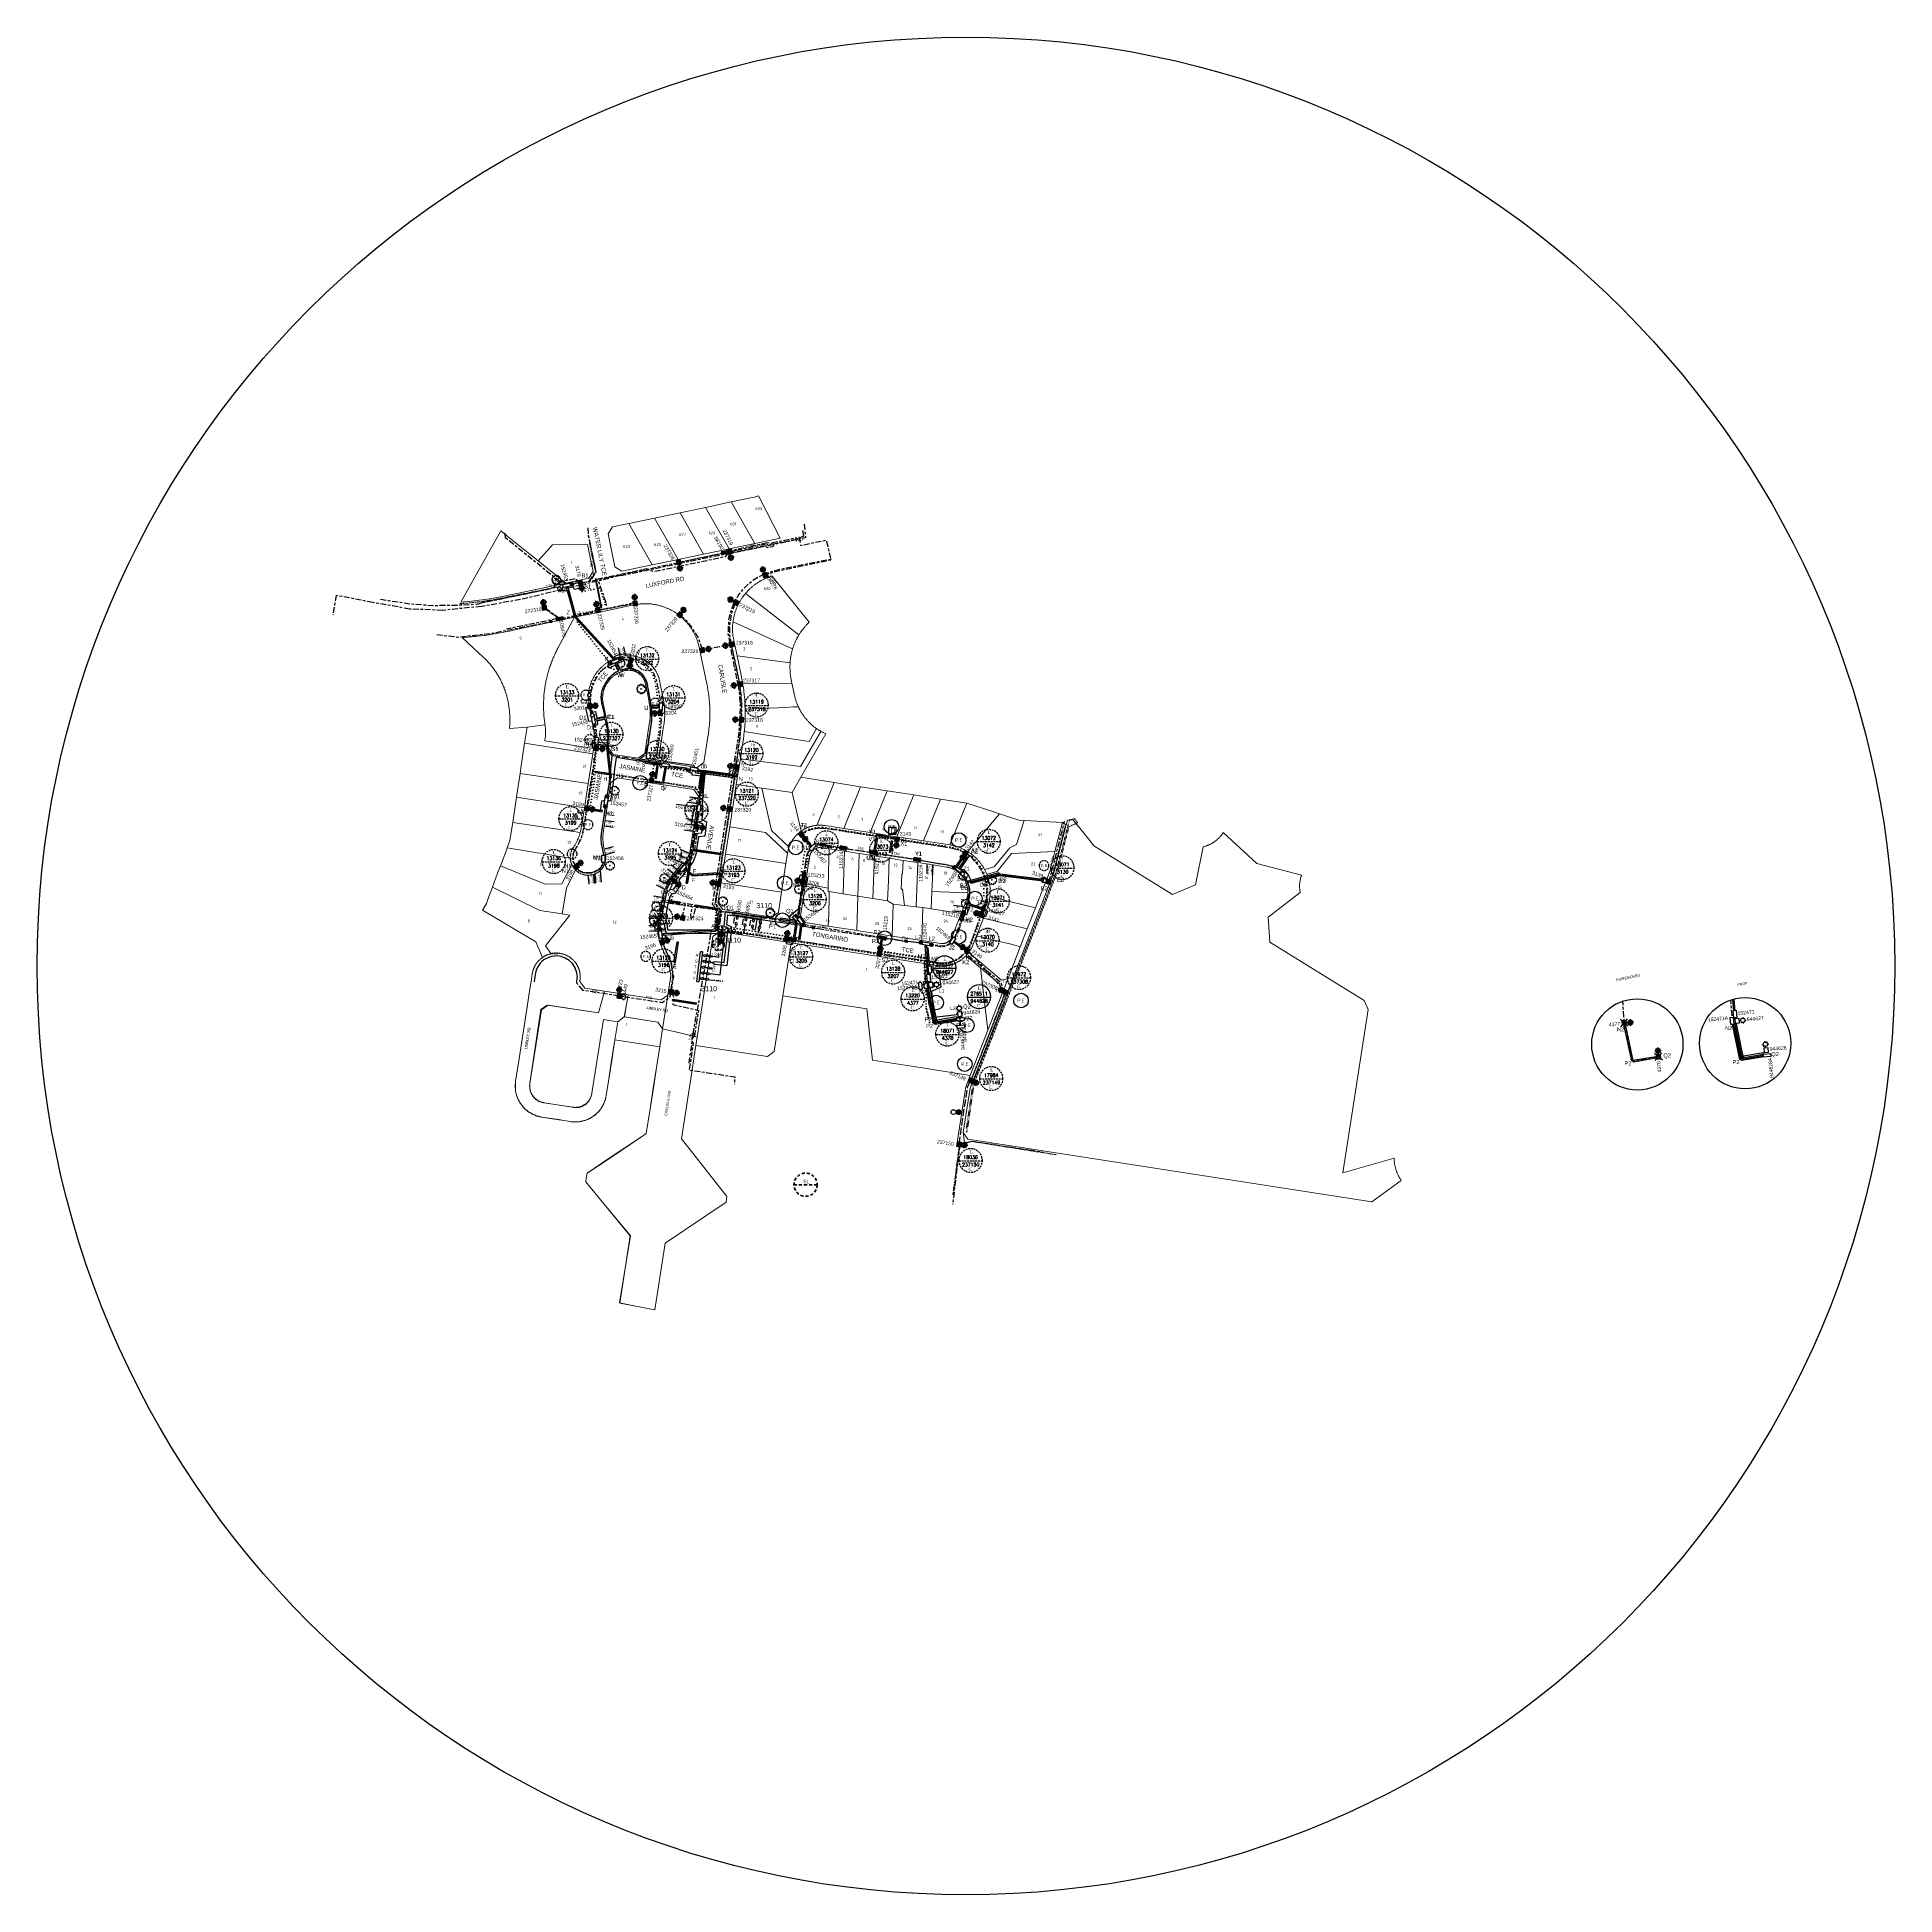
# Model space of a CAD drawing. Header units: metres. Extents: x 297818 to 299097, y 6264861 to 6266140.
import ezdxf
from ezdxf.enums import TextEntityAlignment as Align

# ---------------------------------------------------------------- set-up
doc = ezdxf.new("R2010")
doc.units = ezdxf.units.M
for name, pattern in [('Cable Exist UG', [8.2, 4, -1.2, 1.8, -1.2]), ('Cable New OH', [6, 4, -2]), ('Cable Remove', [2, 0, -2]), ('CHAIN', [6, 3, -1, 1, -1]), ('Dash', [5, 3, -2]), ('HIDDEN', [0.375, 0.25, -0.125]), ('HIDDEN2', [0.1875, 0.125, -0.0625]), ('IE Trench LV', [6.5, 5, -1.5]), ('IECLCHAINA', [8.2, 4, -1.2, 1.8, -1.2])]:
    doc.linetypes.add(name, pattern=pattern)
doc.layers.get('0').update_dxf_attribs({"color": 6})
for name, color, linetype in [('_User_LV_Exist', 7, 'Continuous'), ('_User_SL_Exist', 7, 'Continuous'), ('Duct_SP_NEW', 2, 'Continuous'), ('Equip_HV_EXT', 7, 'Continuous'), ('Equip_LV_EXT', 7, 'Continuous'), ('Equip_LV_NEW', 2, 'Continuous'), ('Equip_SL_EXT', 7, 'Continuous'), ('Equip_SP_EXT', 7, 'Continuous'), ('Equip_SP_SL_EXT', 7, 'Continuous'), ('Equip_SP_SL_NEW', 2, 'Continuous'), ('Mains_HV_EXT', 7, 'Continuous'), ('Mains_LV_EXT', 7, 'Continuous'), ('Mains_LV_NEW_T84', 2, 'Continuous'), ('Mains_SL_EXT', 7, 'Continuous'), ('Notes', 7, 'Continuous'), ('Notes_HV_MISC', 7, 'Continuous'), ('Notes_LV_MISC', 7, 'Continuous'), ('NOTES_SL_EXT', 7, 'Continuous'), ('Notes_SL_MISC', 7, 'Continuous'), ('Notes_SP_MISC', 7, 'Continuous'), ('Sub_HV_EXT', 7, 'Continuous'), ('Sub_LV_EXT', 7, 'Continuous'), ('Sub_SP_EXT', 7, 'Continuous'), ('SupportsUG_SP_EXT', 7, 'Continuous'), ('SupportsUG_SP_LV_EXT', 7, 'Continuous'), ('SupportsUG_SP_LV_NEW', 2, 'Continuous'), ('SupportsUG_SP_LV_SL_EXT', 7, 'Continuous'), ('SupportsUG_SP_LV_SL_NEW', 2, 'Continuous'), ('SupportsUG_SP_SL_EXT', 7, 'Continuous'), ('Trench_SP_NEW', 2, 'Continuous'), ('UG_Details_SP_MISC', 7, 'Continuous')]:
    doc.layers.add(name, color=color, linetype=linetype)
for name, color, linetype, lineweight in [('Cadastre Land Parcels_SP_EXT', 9, 'Continuous', 5), ('Cadastre Other Property_SP_EXT', 9, 'HIDDEN', 5), ('Cadastre Roads_SP_EXT', 9, 'Continuous', 5)]:
    doc.layers.add(name, color=color, linetype=linetype, lineweight=lineweight)
doc.styles.add('AR12', font='Simplex')
doc.styles.add('ARIAL', font='arial.ttf', dxfattribs={"height": 2})
doc.styles.add('COLUMN_LABEL', font='arial.ttf')
doc.styles.add('iecARIAL', font='arial.ttf', dxfattribs={"height": 2})
doc.styles.add('iecDevPlan', font='isocp.shx', dxfattribs={"height": 1.8})
doc.styles.add('iecNAME', font='times.ttf')
doc.styles.add('iecRoadName', font='arial.ttf', dxfattribs={"height": 3.5})
doc.styles.add('IECSYMBOL1', font='isocp.shx')
doc.styles.add('IESYMBOL1', font='isocp.shx')
doc.styles.add('ITALICT', font='ITALICT')
doc.styles.add('POLE_LABEL', font='arial.ttf')
doc.styles.add('SL_LABEL', font='arial.ttf')
doc.styles.add('SLCP_LABEL', font='arial.ttf', dxfattribs={"height": 3.5})
doc.styles.get("Standard").update_dxf_attribs({"font": 'arial.ttf'})
doc.styles.add('SWITCH_LABEL', font='arial.ttf', dxfattribs={"height": 2.5})
doc.linetypes.add('Cable 1', pattern='A,7,-3,["//",Standard,S=1.5,R=0,X=-2.1,Y=-0.7],-0.001', length=10.001)
doc.linetypes.add('Cable 4', pattern='A,5.25,-0.1,["o",Standard,S=2,R=0,X=1.2,Y=-0.7],-4', length=9.35)
doc.linetypes.add('Cable New UG', pattern='A,7,-0.25,["x",Standard,S=2,R=0,X=0.2,Y=-0.8],-2.1', length=9.35)
doc.linetypes.add('Cable V', pattern='A,7.2,-0.45,["V",Standard,S=1.5,R=0,X=0,Y=-0.7],-1.8', length=9.45)

# ---------------------------------------------------------------- blocks, each defined once
blk = doc.blocks.new('*U143')
for points in [[(0, 0), (-2.6, -3.4), (1.2, -4.1)], [(0, 0), (-1.2, 4.1), (2.6, 3.4)]]:
    blk.add_hatch(color=256).paths.add_polyline_path(points)
for p, q in [((-2.6, -3.4), (2.6, 3.4)), ((-1.2, 4.1), (1.2, -4.1))]:
    blk.add_line(p, q)
blk.add_lwpolyline([(1.2, -4.1), (2.6, 3.4), (-1.2, 4.1), (-2.6, -3.4)], close=True)
for tag, height, flags, p in [('STREET_CODE', 0.2, 9, (1.5, 0)), ('ASSET_NUM', 3.5, 8, (2, 2)), ('CONSTRUCTED_VOLTAGE', 0.2, 9, (1.5, -0.2)), ('NO_PHASES', 0.2, 9, (1.5, -0.4)), ('OPERATING_VOLTAGE', 0.2, 9, (1.5, -0.6)), ('ORIENTATION', 0.2, 9, (1.5, -0.8)), ('OWNED_BY', 0.2, 9, (1.5, -1)), ('OPERATED_BY', 0.2, 9, (1.5, -1.2)), ('MAINTAINED_BY', 0.2, 9, (1.5, -1.4)), ('SECONDARY_VOLTAGE', 0.2, 9, (1.5, -1.6)), ('STATE', 0.2, 9, (1.5, -1.8)), ('PARENT', 0.2, 9, (1.5, -2)), ('SUBSTATION_TYPE', 0.2, 9, (1.5, -2.2)), ('USAGE', 0.2, 9, (1.5, -2.4)), ('LEGEND', 0.2, 9, (1.5, -2.6)), ('LOCATION', 0.2, 9, (1.5, -2.8)), ('STREETNAME', 0.2, 9, (1.5, -3)), ('SUBURB', 0.2, 9, (1.5, -3.2)), ('NOTES', 0.2, 9, (1.5, -3.4)), ('Z', 0.2, 1, (1.5, -3.6))]:
    blk.add_attdef(tag, text='', height=height, dxfattribs=dict(flags=flags)).set_placement(p, align=Align.MIDDLE_LEFT)
blk = doc.blocks.new('COLUMN_EXT')
blk.add_hatch(color=256).paths.add_polyline_path([(-1.5, 1.5), (-1.5, -1.5), (1.5, -1.5), (1.5, 1.5)])
blk.add_lwpolyline([(-1.5, -1.5), (1.5, -1.5), (1.5, 1.5), (-1.5, 1.5)], close=True)
for tag, height, style, flags, p in [('STRUCTURE_PLANT_NUMBER', 0.2, 'POLE_LABEL', 9, (1.8, 0)), ('ASSET_NUM', 2.5, 'COLUMN_LABEL', 8, (2, 2)), ('STREET_CODE', 0.2, 'COLUMN_LABEL', 9, (1.8, -0.2))]:
    blk.add_attdef(tag, text='', height=height, dxfattribs=dict(style=style, flags=flags)).set_placement(p, align=Align.MIDDLE_LEFT)
at = {"flags": 9}
for tag, p in [('COLUMN_TYPE', (1.8, -0.4)), ('OWNED_BY', (1.8, -0.6)), ('STATE', (1.8, -0.8)), ('USAGE', (1.8, -1)), ('LEGEND', (1.8, -1.2)), ('LOCATION', (1.8, -1.4)), ('STREETNAME', (1.8, -1.6)), ('SUBURB', (1.8, -1.8)), ('NOTES', (1.8, -2))]:
    blk.add_attdef(tag, text='', height=0.2, dxfattribs=at).set_placement(p, align=Align.MIDDLE_LEFT)
at = {"flags": 1}
blk.add_attdef('Z', (1.8, -2.4), '', height=0.2, dxfattribs=at)
blk = doc.blocks.new('PILLAR_EXT')
blk.add_hatch(color=256).paths.add_polyline_path([(-2.475, 0.99), (-2.475, -0.99), (2.475, -0.99), (2.475, 0.99)])
blk.add_lwpolyline([(-2.475, -0.99), (2.475, -0.99), (2.475, 0.99), (-2.475, 0.99)], close=True)
for tag, p, flags in [('OWNED_BY', (0, -0.2), 9), ('STATE', (0, -0.4), 9), ('SUPPORT_TYPE', (0, -0.6), 9), ('STREETNAME', (0, -1.8), 9), ('SUBURB', (0, -2), 1), ('USAGE', (0, -0.8), 9), ('LEGEND', (0, -1), 9), ('LOCATION', (0, -1.2), 9), ('NOTES', (0, -1.4), 9), ('PARENT', (0, -1.6), 9)]:
    blk.add_attdef(tag, p, '', height=0.2, dxfattribs=dict(flags=flags))
at = {"style": 'iecARIAL', "flags": 8}
blk.add_attdef('ASSET_NUM', (1.5, 3.5), '', height=2.5, dxfattribs=at)
blk = doc.blocks.new('*U130')
at = {"lineweight": 40}
for p, q in [((-2.8, 3.3), (1.7, 4)), ((-2.2, 4.9), (-1.8, 4.6)), ((-1.8, 2), (-1.4, 2.5)), ((-0.2, 1.5), (-0.9, 5.9)), ((0, 0), (-0.3, 2.2)), ((0.7, 5.3), (0.3, 4.9)), ((1.1, 2.5), (0.7, 2.8))]:
    blk.add_line(p, q, dxfattribs=at)
blk.add_circle((-0.6, 3.7), 1.5, dxfattribs=at)
at = {"style": 'iecARIAL', "flags": 8}
blk.add_attdef('ASSET_NUM', (1.5, 1.5), '', height=2.5, dxfattribs=at)
for tag, p, height, flags in [('CONSTRUCTED_VOLTAGE', (1, -0.7), 0.2, 9), ('CONTROL_TYPE', (1, -0.9), 0.2, 9), ('LANTERN_PURPOSE', (1, -1.1), 0.2, 9), ('LANTERN_TYPE', (1, -1.3), 0.2, 9), ('NO_PHASES', (1, -1.5), 0.2, 9), ('OPERATING_VOLTAGE', (1, -1.7), 0.2, 9), ('ORIENTATION', (1, -1.9), 0.2, 9), ('OWNED_BY', (1, -2.1), 0.2, 9), ('STATE', (1, -2.3), 0.2, 9), ('USAGE', (1, -2.5), 0.2, 9), ('CEXIST', (1, -2.7), 0.2, 9), ('CNEW', (1, -2.9), 0.2, 9), ('CNUMBER', (1, -3.1), 0.2, 9), ('CREMOVE', (1, -3.3), 0.2, 9), ('CREPLACE', (1, -3.5), 0.2, 9), ('LKINGHEIGHT', (1, -3.7), 0.2, 9), ('LBRACKET', (1, -3.9), 0.2, 9), ('LBRACKETVOCAB', (1, -4.1), 0.2, 9), ('LCATEGORY', (1, -4.3), 0.2, 9), ('LCHARGE1', (1, -4.5), 0.2, 9), ('LCHARGE1PERCENT', (1, -4.7), 0.2, 9), ('LCHARGE2', (1, -4.9), 0.2, 9), ('LCHARGE2PERCENT', (1, -5.1), 0.2, 9), ('LCHARGE3', (1, -5.3), 0.2, 9), ('LCHARGE3PERCENT', (1, -5.5), 0.2, 9), ('LEXIST', (1, -5.7), 0.2, 9), ('LLAMP', (1, -5.9), 0.2, 9), ('LLAMPVOCAB', (1, -6.1), 0.2, 9), ('LMAST', (1, -6.3), 0.2, 9), ('LMASTVOCAB', (1, -6.5), 0.2, 9), ('LNEW', (1, -6.7), 0.2, 9), ('LANTNUMBER', (1, -6.9), 0.2, 9), ('LOUTREACH', (1, -7.3), 0.2, 9), ('LOUTREACHVOCAB', (1, -7.5), 0.2, 9), ('LRATECODE', (1, -7.7), 0.2, 9), ('LREMOVE', (1, -7.9), 0.2, 9), ('LREPLACE', (1, -8.1), 0.2, 9), ('LTYPE', (1, -8.3), 0.2, 9), ('LTYPEVOCAB', (1, -8.5), 0.2, 9), ('LEGEND', (1, -8.7), 0.2, 9), ('LOCATION', (1, -8.9), 0.2, 9), ('NOTES', (1, -9.1), 0.2, 9), ('STREETNAME', (1, -9.3), 0.2, 9), ('SUBURB', (1, -9.5), 0.2, 1), ('LNUMBER', (2.2, -3.3), 2.5, 8)]:
    blk.add_attdef(tag, p, '', height=height, dxfattribs=dict(flags=flags))
blk = doc.blocks.new('SL_LANTERN_EXT')
at = {"lineweight": 40}
for p, q in [((-2.3, 4.2), (2.2, 4.2)), ((-1.5, 5.7), (-1.1, 5.3)), ((-1.5, 2.8), (-1.1, 3.2)), ((0, 2), (0, 6.5)), ((0, 0), (0, 2.7)), ((1.5, 5.7), (1.1, 5.3)), ((1.5, 2.8), (1.1, 3.2))]:
    blk.add_line(p, q, dxfattribs=at)
blk.add_circle((0, 4.2), 1.5, dxfattribs=at)
at = {"style": 'iecARIAL', "flags": 8}
blk.add_attdef('ASSET_NUM', (1.5, 1.5), '', height=2.5, dxfattribs=at)
for tag, p, height, flags in [('CONSTRUCTED_VOLTAGE', (1, -0.7), 0.2, 9), ('CONTROL_TYPE', (1, -0.9), 0.2, 9), ('LANTERN_PURPOSE', (1, -1.1), 0.2, 9), ('LANTERN_TYPE', (1, -1.3), 0.2, 9), ('NO_PHASES', (1, -1.5), 0.2, 9), ('OPERATING_VOLTAGE', (1, -1.7), 0.2, 9), ('ORIENTATION', (1, -1.9), 0.2, 9), ('OWNED_BY', (1, -2.1), 0.2, 9), ('STATE', (1, -2.3), 0.2, 9), ('USAGE', (1, -2.5), 0.2, 9), ('CEXIST', (1, -2.7), 0.2, 9), ('CNEW', (1, -2.9), 0.2, 9), ('CNUMBER', (1, -3.1), 0.2, 9), ('CREMOVE', (1, -3.3), 0.2, 9), ('CREPLACE', (1, -3.5), 0.2, 9), ('LKINGHEIGHT', (1, -3.7), 0.2, 9), ('LBRACKET', (1, -3.9), 0.2, 9), ('LBRACKETVOCAB', (1, -4.1), 0.2, 9), ('LCATEGORY', (1, -4.3), 0.2, 9), ('LCHARGE1', (1, -4.5), 0.2, 9), ('LCHARGE1PERCENT', (1, -4.7), 0.2, 9), ('LCHARGE2', (1, -4.9), 0.2, 9), ('LCHARGE2PERCENT', (1, -5.1), 0.2, 9), ('LCHARGE3', (1, -5.3), 0.2, 9), ('LCHARGE3PERCENT', (1, -5.5), 0.2, 9), ('LEXIST', (1, -5.7), 0.2, 9), ('LLAMP', (1, -5.9), 0.2, 9), ('LLAMPVOCAB', (1, -6.1), 0.2, 9), ('LMAST', (1, -6.3), 0.2, 9), ('LMASTVOCAB', (1, -6.5), 0.2, 9), ('LNEW', (1, -6.7), 0.2, 9), ('LANTNUMBER', (1, -6.9), 0.2, 9), ('LOUTREACH', (1, -7.3), 0.2, 9), ('LOUTREACHVOCAB', (1, -7.5), 0.2, 9), ('LRATECODE', (1, -7.7), 0.2, 9), ('LREMOVE', (1, -7.9), 0.2, 9), ('LREPLACE', (1, -8.1), 0.2, 9), ('LTYPE', (1, -8.3), 0.2, 9), ('LTYPEVOCAB', (1, -8.5), 0.2, 9), ('LEGEND', (1, -8.7), 0.2, 9), ('LOCATION', (1, -8.9), 0.2, 9), ('NOTES', (1, -9.1), 0.2, 9), ('STREETNAME', (1, -9.3), 0.2, 9), ('SUBURB', (1, -9.5), 0.2, 1), ('LNUMBER', (2.2, -3.3), 2.5, 8)]:
    blk.add_attdef(tag, p, '', height=height, dxfattribs=dict(flags=flags))
blk = doc.blocks.new('*U129')
at = {"lineweight": 40}
for p, q in [((0, 0), (0.5, -2.1)), ((3, -3.1), (-1.4, -4.1)), ((-1, -2.5), (-0.5, -2.8)), ((-0.3, -5.3), (0, -4.8)), ((0.3, -1.4), (1.3, -5.8)), ((1.9, -1.9), (1.6, -2.3)), ((2.5, -4.7), (2, -4.4))]:
    blk.add_line(p, q, dxfattribs=at)
blk.add_circle((0.8, -3.6), 1.5, dxfattribs=at)
at = {"style": 'iecARIAL', "flags": 8}
blk.add_attdef('ASSET_NUM', (1.5, 1.5), '', height=2.5, dxfattribs=at)
for tag, p, height, flags in [('CONSTRUCTED_VOLTAGE', (1, -0.7), 0.2, 9), ('CONTROL_TYPE', (1, -0.9), 0.2, 9), ('LANTERN_PURPOSE', (1, -1.1), 0.2, 9), ('LANTERN_TYPE', (1, -1.3), 0.2, 9), ('NO_PHASES', (1, -1.5), 0.2, 9), ('OPERATING_VOLTAGE', (1, -1.7), 0.2, 9), ('ORIENTATION', (1, -1.9), 0.2, 9), ('OWNED_BY', (1, -2.1), 0.2, 9), ('STATE', (1, -2.3), 0.2, 9), ('USAGE', (1, -2.5), 0.2, 9), ('CEXIST', (1, -2.7), 0.2, 9), ('CNEW', (1, -2.9), 0.2, 9), ('CNUMBER', (1, -3.1), 0.2, 9), ('CREMOVE', (1, -3.3), 0.2, 9), ('CREPLACE', (1, -3.5), 0.2, 9), ('LKINGHEIGHT', (1, -3.7), 0.2, 9), ('LBRACKET', (1, -3.9), 0.2, 9), ('LBRACKETVOCAB', (1, -4.1), 0.2, 9), ('LCATEGORY', (1, -4.3), 0.2, 9), ('LCHARGE1', (1, -4.5), 0.2, 9), ('LCHARGE1PERCENT', (1, -4.7), 0.2, 9), ('LCHARGE2', (1, -4.9), 0.2, 9), ('LCHARGE2PERCENT', (1, -5.1), 0.2, 9), ('LCHARGE3', (1, -5.3), 0.2, 9), ('LCHARGE3PERCENT', (1, -5.5), 0.2, 9), ('LEXIST', (1, -5.7), 0.2, 9), ('LLAMP', (1, -5.9), 0.2, 9), ('LLAMPVOCAB', (1, -6.1), 0.2, 9), ('LMAST', (1, -6.3), 0.2, 9), ('LMASTVOCAB', (1, -6.5), 0.2, 9), ('LNEW', (1, -6.7), 0.2, 9), ('LANTNUMBER', (1, -6.9), 0.2, 9), ('LOUTREACH', (1, -7.3), 0.2, 9), ('LOUTREACHVOCAB', (1, -7.5), 0.2, 9), ('LRATECODE', (1, -7.7), 0.2, 9), ('LREMOVE', (1, -7.9), 0.2, 9), ('LREPLACE', (1, -8.1), 0.2, 9), ('LTYPE', (1, -8.3), 0.2, 9), ('LTYPEVOCAB', (1, -8.5), 0.2, 9), ('LEGEND', (1, -8.7), 0.2, 9), ('LOCATION', (1, -8.9), 0.2, 9), ('NOTES', (1, -9.1), 0.2, 9), ('STREETNAME', (1, -9.3), 0.2, 9), ('SUBURB', (1, -9.5), 0.2, 1), ('LNUMBER', (2.2, -3.3), 2.5, 8)]:
    blk.add_attdef(tag, p, '', height=height, dxfattribs=dict(flags=flags))
blk = doc.blocks.new('*U134')
at = {"lineweight": 40}
for p, q in [((0, 0), (2.3, 0.3)), ((1.5, 0.2), (6, 0.7)), ((2.1, 1.7), (2.6, 1.4)), ((3.5, 2.7), (4, -1.8)), ((5, 2.1), (4.7, 1.6)), ((2.5, -1.2), (2.8, -0.7)), ((5.4, -0.8), (4.9, -0.5))]:
    blk.add_line(p, q, dxfattribs=at)
blk.add_circle((3.7, 0.4), 1.5, dxfattribs=at)
at = {"style": 'iecARIAL', "flags": 8}
blk.add_attdef('ASSET_NUM', (1.5, 1.5), '', height=2.5, dxfattribs=at)
for tag, p, height, flags in [('CONSTRUCTED_VOLTAGE', (1, -0.7), 0.2, 9), ('CONTROL_TYPE', (1, -0.9), 0.2, 9), ('LANTERN_PURPOSE', (1, -1.1), 0.2, 9), ('LANTERN_TYPE', (1, -1.3), 0.2, 9), ('NO_PHASES', (1, -1.5), 0.2, 9), ('OPERATING_VOLTAGE', (1, -1.7), 0.2, 9), ('ORIENTATION', (1, -1.9), 0.2, 9), ('OWNED_BY', (1, -2.1), 0.2, 9), ('STATE', (1, -2.3), 0.2, 9), ('USAGE', (1, -2.5), 0.2, 9), ('CEXIST', (1, -2.7), 0.2, 9), ('CNEW', (1, -2.9), 0.2, 9), ('CNUMBER', (1, -3.1), 0.2, 9), ('CREMOVE', (1, -3.3), 0.2, 9), ('CREPLACE', (1, -3.5), 0.2, 9), ('LKINGHEIGHT', (1, -3.7), 0.2, 9), ('LBRACKET', (1, -3.9), 0.2, 9), ('LBRACKETVOCAB', (1, -4.1), 0.2, 9), ('LCATEGORY', (1, -4.3), 0.2, 9), ('LCHARGE1', (1, -4.5), 0.2, 9), ('LCHARGE1PERCENT', (1, -4.7), 0.2, 9), ('LCHARGE2', (1, -4.9), 0.2, 9), ('LCHARGE2PERCENT', (1, -5.1), 0.2, 9), ('LCHARGE3', (1, -5.3), 0.2, 9), ('LCHARGE3PERCENT', (1, -5.5), 0.2, 9), ('LEXIST', (1, -5.7), 0.2, 9), ('LLAMP', (1, -5.9), 0.2, 9), ('LLAMPVOCAB', (1, -6.1), 0.2, 9), ('LMAST', (1, -6.3), 0.2, 9), ('LMASTVOCAB', (1, -6.5), 0.2, 9), ('LNEW', (1, -6.7), 0.2, 9), ('LANTNUMBER', (1, -6.9), 0.2, 9), ('LOUTREACH', (1, -7.3), 0.2, 9), ('LOUTREACHVOCAB', (1, -7.5), 0.2, 9), ('LRATECODE', (1, -7.7), 0.2, 9), ('LREMOVE', (1, -7.9), 0.2, 9), ('LREPLACE', (1, -8.1), 0.2, 9), ('LTYPE', (1, -8.3), 0.2, 9), ('LTYPEVOCAB', (1, -8.5), 0.2, 9), ('LEGEND', (1, -8.7), 0.2, 9), ('LOCATION', (1, -8.9), 0.2, 9), ('NOTES', (1, -9.1), 0.2, 9), ('STREETNAME', (1, -9.3), 0.2, 9), ('SUBURB', (1, -9.5), 0.2, 1), ('LNUMBER', (2.2, -3.3), 2.5, 8)]:
    blk.add_attdef(tag, p, '', height=height, dxfattribs=dict(flags=flags))
blk = doc.blocks.new('*U131')
at = {"lineweight": 40}
for p, q in [((0, 0), (-0.4, -2.2)), ((1.5, -4.1), (-2.9, -3.3)), ((-2.4, -4.8), (-1.9, -4.5)), ((-1.8, -2), (-1.5, -2.4)), ((-0.3, -1.5), (-1.1, -5.9)), ((0.5, -5.4), (0.2, -4.9)), ((1, -2.5), (0.6, -2.8))]:
    blk.add_line(p, q, dxfattribs=at)
blk.add_circle((-0.7, -3.7), 1.5, dxfattribs=at)
at = {"style": 'iecARIAL', "flags": 8}
blk.add_attdef('ASSET_NUM', (1.5, 1.5), '', height=2.5, dxfattribs=at)
for tag, p, height, flags in [('CONSTRUCTED_VOLTAGE', (1, -0.7), 0.2, 9), ('CONTROL_TYPE', (1, -0.9), 0.2, 9), ('LANTERN_PURPOSE', (1, -1.1), 0.2, 9), ('LANTERN_TYPE', (1, -1.3), 0.2, 9), ('NO_PHASES', (1, -1.5), 0.2, 9), ('OPERATING_VOLTAGE', (1, -1.7), 0.2, 9), ('ORIENTATION', (1, -1.9), 0.2, 9), ('OWNED_BY', (1, -2.1), 0.2, 9), ('STATE', (1, -2.3), 0.2, 9), ('USAGE', (1, -2.5), 0.2, 9), ('CEXIST', (1, -2.7), 0.2, 9), ('CNEW', (1, -2.9), 0.2, 9), ('CNUMBER', (1, -3.1), 0.2, 9), ('CREMOVE', (1, -3.3), 0.2, 9), ('CREPLACE', (1, -3.5), 0.2, 9), ('LKINGHEIGHT', (1, -3.7), 0.2, 9), ('LBRACKET', (1, -3.9), 0.2, 9), ('LBRACKETVOCAB', (1, -4.1), 0.2, 9), ('LCATEGORY', (1, -4.3), 0.2, 9), ('LCHARGE1', (1, -4.5), 0.2, 9), ('LCHARGE1PERCENT', (1, -4.7), 0.2, 9), ('LCHARGE2', (1, -4.9), 0.2, 9), ('LCHARGE2PERCENT', (1, -5.1), 0.2, 9), ('LCHARGE3', (1, -5.3), 0.2, 9), ('LCHARGE3PERCENT', (1, -5.5), 0.2, 9), ('LEXIST', (1, -5.7), 0.2, 9), ('LLAMP', (1, -5.9), 0.2, 9), ('LLAMPVOCAB', (1, -6.1), 0.2, 9), ('LMAST', (1, -6.3), 0.2, 9), ('LMASTVOCAB', (1, -6.5), 0.2, 9), ('LNEW', (1, -6.7), 0.2, 9), ('LANTNUMBER', (1, -6.9), 0.2, 9), ('LOUTREACH', (1, -7.3), 0.2, 9), ('LOUTREACHVOCAB', (1, -7.5), 0.2, 9), ('LRATECODE', (1, -7.7), 0.2, 9), ('LREMOVE', (1, -7.9), 0.2, 9), ('LREPLACE', (1, -8.1), 0.2, 9), ('LTYPE', (1, -8.3), 0.2, 9), ('LTYPEVOCAB', (1, -8.5), 0.2, 9), ('LEGEND', (1, -8.7), 0.2, 9), ('LOCATION', (1, -8.9), 0.2, 9), ('NOTES', (1, -9.1), 0.2, 9), ('STREETNAME', (1, -9.3), 0.2, 9), ('SUBURB', (1, -9.5), 0.2, 1), ('LNUMBER', (2.2, -3.3), 2.5, 8)]:
    blk.add_attdef(tag, p, '', height=height, dxfattribs=dict(flags=flags))
blk = doc.blocks.new('*U135')
at = {"lineweight": 40}
for p, q in [((-5.3, 1.3), (-4.9, 0.9)), ((-3.7, -2.4), (-3.8, 2.1)), ((-2.4, 1.4), (-2.8, 1)), ((0, 0), (-2.3, -0.1)), ((-1.5, 0), (-6, -0.2)), ((-5.2, -1.6), (-4.8, -1.2)), ((-2.3, -1.5), (-2.7, -1.1))]:
    blk.add_line(p, q, dxfattribs=at)
blk.add_circle((-3.8, -0.1), 1.5, dxfattribs=at)
at = {"style": 'iecARIAL', "flags": 8}
blk.add_attdef('ASSET_NUM', (1.5, 1.5), '', height=2.5, dxfattribs=at)
for tag, p, height, flags in [('CONSTRUCTED_VOLTAGE', (1, -0.7), 0.2, 9), ('CONTROL_TYPE', (1, -0.9), 0.2, 9), ('LANTERN_PURPOSE', (1, -1.1), 0.2, 9), ('LANTERN_TYPE', (1, -1.3), 0.2, 9), ('NO_PHASES', (1, -1.5), 0.2, 9), ('OPERATING_VOLTAGE', (1, -1.7), 0.2, 9), ('ORIENTATION', (1, -1.9), 0.2, 9), ('OWNED_BY', (1, -2.1), 0.2, 9), ('STATE', (1, -2.3), 0.2, 9), ('USAGE', (1, -2.5), 0.2, 9), ('CEXIST', (1, -2.7), 0.2, 9), ('CNEW', (1, -2.9), 0.2, 9), ('CNUMBER', (1, -3.1), 0.2, 9), ('CREMOVE', (1, -3.3), 0.2, 9), ('CREPLACE', (1, -3.5), 0.2, 9), ('LKINGHEIGHT', (1, -3.7), 0.2, 9), ('LBRACKET', (1, -3.9), 0.2, 9), ('LBRACKETVOCAB', (1, -4.1), 0.2, 9), ('LCATEGORY', (1, -4.3), 0.2, 9), ('LCHARGE1', (1, -4.5), 0.2, 9), ('LCHARGE1PERCENT', (1, -4.7), 0.2, 9), ('LCHARGE2', (1, -4.9), 0.2, 9), ('LCHARGE2PERCENT', (1, -5.1), 0.2, 9), ('LCHARGE3', (1, -5.3), 0.2, 9), ('LCHARGE3PERCENT', (1, -5.5), 0.2, 9), ('LEXIST', (1, -5.7), 0.2, 9), ('LLAMP', (1, -5.9), 0.2, 9), ('LLAMPVOCAB', (1, -6.1), 0.2, 9), ('LMAST', (1, -6.3), 0.2, 9), ('LMASTVOCAB', (1, -6.5), 0.2, 9), ('LNEW', (1, -6.7), 0.2, 9), ('LANTNUMBER', (1, -6.9), 0.2, 9), ('LOUTREACH', (1, -7.3), 0.2, 9), ('LOUTREACHVOCAB', (1, -7.5), 0.2, 9), ('LRATECODE', (1, -7.7), 0.2, 9), ('LREMOVE', (1, -7.9), 0.2, 9), ('LREPLACE', (1, -8.1), 0.2, 9), ('LTYPE', (1, -8.3), 0.2, 9), ('LTYPEVOCAB', (1, -8.5), 0.2, 9), ('LEGEND', (1, -8.7), 0.2, 9), ('LOCATION', (1, -8.9), 0.2, 9), ('NOTES', (1, -9.1), 0.2, 9), ('STREETNAME', (1, -9.3), 0.2, 9), ('SUBURB', (1, -9.5), 0.2, 1), ('LNUMBER', (2.2, -3.3), 2.5, 8)]:
    blk.add_attdef(tag, p, '', height=height, dxfattribs=dict(flags=flags))
blk = doc.blocks.new('*U133')
at = {"lineweight": 40}
for p, q in [((0, 0), (2.1, -0.3)), ((2.3, 1.2), (2.7, 0.7)), ((3.9, 1.7), (3.3, -2.7)), ((5.2, 0.8), (4.8, 0.4)), ((1.3, -0.2), (5.8, -0.8)), ((1.9, -1.7), (2.4, -1.4)), ((4.8, -2.1), (4.5, -1.7))]:
    blk.add_line(p, q, dxfattribs=at)
blk.add_circle((3.6, -0.5), 1.5, dxfattribs=at)
at = {"style": 'iecARIAL', "flags": 8}
blk.add_attdef('ASSET_NUM', (1.5, 1.5), '', height=2.5, dxfattribs=at)
for tag, p, height, flags in [('CONSTRUCTED_VOLTAGE', (1, -0.7), 0.2, 9), ('CONTROL_TYPE', (1, -0.9), 0.2, 9), ('LANTERN_PURPOSE', (1, -1.1), 0.2, 9), ('LANTERN_TYPE', (1, -1.3), 0.2, 9), ('NO_PHASES', (1, -1.5), 0.2, 9), ('OPERATING_VOLTAGE', (1, -1.7), 0.2, 9), ('ORIENTATION', (1, -1.9), 0.2, 9), ('OWNED_BY', (1, -2.1), 0.2, 9), ('STATE', (1, -2.3), 0.2, 9), ('USAGE', (1, -2.5), 0.2, 9), ('CEXIST', (1, -2.7), 0.2, 9), ('CNEW', (1, -2.9), 0.2, 9), ('CNUMBER', (1, -3.1), 0.2, 9), ('CREMOVE', (1, -3.3), 0.2, 9), ('CREPLACE', (1, -3.5), 0.2, 9), ('LKINGHEIGHT', (1, -3.7), 0.2, 9), ('LBRACKET', (1, -3.9), 0.2, 9), ('LBRACKETVOCAB', (1, -4.1), 0.2, 9), ('LCATEGORY', (1, -4.3), 0.2, 9), ('LCHARGE1', (1, -4.5), 0.2, 9), ('LCHARGE1PERCENT', (1, -4.7), 0.2, 9), ('LCHARGE2', (1, -4.9), 0.2, 9), ('LCHARGE2PERCENT', (1, -5.1), 0.2, 9), ('LCHARGE3', (1, -5.3), 0.2, 9), ('LCHARGE3PERCENT', (1, -5.5), 0.2, 9), ('LEXIST', (1, -5.7), 0.2, 9), ('LLAMP', (1, -5.9), 0.2, 9), ('LLAMPVOCAB', (1, -6.1), 0.2, 9), ('LMAST', (1, -6.3), 0.2, 9), ('LMASTVOCAB', (1, -6.5), 0.2, 9), ('LNEW', (1, -6.7), 0.2, 9), ('LANTNUMBER', (1, -6.9), 0.2, 9), ('LOUTREACH', (1, -7.3), 0.2, 9), ('LOUTREACHVOCAB', (1, -7.5), 0.2, 9), ('LRATECODE', (1, -7.7), 0.2, 9), ('LREMOVE', (1, -7.9), 0.2, 9), ('LREPLACE', (1, -8.1), 0.2, 9), ('LTYPE', (1, -8.3), 0.2, 9), ('LTYPEVOCAB', (1, -8.5), 0.2, 9), ('LEGEND', (1, -8.7), 0.2, 9), ('LOCATION', (1, -8.9), 0.2, 9), ('NOTES', (1, -9.1), 0.2, 9), ('STREETNAME', (1, -9.3), 0.2, 9), ('SUBURB', (1, -9.5), 0.2, 1), ('LNUMBER', (2.2, -3.3), 2.5, 8)]:
    blk.add_attdef(tag, p, '', height=height, dxfattribs=dict(flags=flags))
blk = doc.blocks.new('*U137')
at = {"lineweight": 40}
for p, q in [((0, 0), (2.3, -0.4)), ((2.6, 1.1), (2.9, 0.6)), ((4.1, 1.6), (3.5, -2.8)), ((5.5, 0.6), (5, 0.3)), ((1.6, -0.2), (6, -0.9)), ((2.1, -1.8), (2.6, -1.5)), ((5, -2.3), (4.7, -1.8))]:
    blk.add_line(p, q, dxfattribs=at)
blk.add_circle((3.8, -0.6), 1.5, dxfattribs=at)
at = {"style": 'iecARIAL', "flags": 8}
blk.add_attdef('ASSET_NUM', (1.5, 1.5), '', height=2.5, dxfattribs=at)
for tag, p, height, flags in [('CONSTRUCTED_VOLTAGE', (1, -0.7), 0.2, 9), ('CONTROL_TYPE', (1, -0.9), 0.2, 9), ('LANTERN_PURPOSE', (1, -1.1), 0.2, 9), ('LANTERN_TYPE', (1, -1.3), 0.2, 9), ('NO_PHASES', (1, -1.5), 0.2, 9), ('OPERATING_VOLTAGE', (1, -1.7), 0.2, 9), ('ORIENTATION', (1, -1.9), 0.2, 9), ('OWNED_BY', (1, -2.1), 0.2, 9), ('STATE', (1, -2.3), 0.2, 9), ('USAGE', (1, -2.5), 0.2, 9), ('CEXIST', (1, -2.7), 0.2, 9), ('CNEW', (1, -2.9), 0.2, 9), ('CNUMBER', (1, -3.1), 0.2, 9), ('CREMOVE', (1, -3.3), 0.2, 9), ('CREPLACE', (1, -3.5), 0.2, 9), ('LKINGHEIGHT', (1, -3.7), 0.2, 9), ('LBRACKET', (1, -3.9), 0.2, 9), ('LBRACKETVOCAB', (1, -4.1), 0.2, 9), ('LCATEGORY', (1, -4.3), 0.2, 9), ('LCHARGE1', (1, -4.5), 0.2, 9), ('LCHARGE1PERCENT', (1, -4.7), 0.2, 9), ('LCHARGE2', (1, -4.9), 0.2, 9), ('LCHARGE2PERCENT', (1, -5.1), 0.2, 9), ('LCHARGE3', (1, -5.3), 0.2, 9), ('LCHARGE3PERCENT', (1, -5.5), 0.2, 9), ('LEXIST', (1, -5.7), 0.2, 9), ('LLAMP', (1, -5.9), 0.2, 9), ('LLAMPVOCAB', (1, -6.1), 0.2, 9), ('LMAST', (1, -6.3), 0.2, 9), ('LMASTVOCAB', (1, -6.5), 0.2, 9), ('LNEW', (1, -6.7), 0.2, 9), ('LANTNUMBER', (1, -6.9), 0.2, 9), ('LOUTREACH', (1, -7.3), 0.2, 9), ('LOUTREACHVOCAB', (1, -7.5), 0.2, 9), ('LRATECODE', (1, -7.7), 0.2, 9), ('LREMOVE', (1, -7.9), 0.2, 9), ('LREPLACE', (1, -8.1), 0.2, 9), ('LTYPE', (1, -8.3), 0.2, 9), ('LTYPEVOCAB', (1, -8.5), 0.2, 9), ('LEGEND', (1, -8.7), 0.2, 9), ('LOCATION', (1, -8.9), 0.2, 9), ('NOTES', (1, -9.1), 0.2, 9), ('STREETNAME', (1, -9.3), 0.2, 9), ('SUBURB', (1, -9.5), 0.2, 1), ('LNUMBER', (2.2, -3.3), 2.5, 8)]:
    blk.add_attdef(tag, p, '', height=height, dxfattribs=dict(flags=flags))
blk = doc.blocks.new('*U136')
at = {"lineweight": 40}
for p, q in [((-1.7, 0.3), (-6.2, 1.2)), ((-5.1, 2.5), (-4.8, 2)), ((-4.4, -1.5), (-3.5, 3)), ((-2.3, 1.9), (-2.7, 1.6)), ((0, 0), (-2.5, 0.5)), ((-5.7, -0.4), (-5.2, -0.1)), ((-2.8, -1), (-3.1, -0.5))]:
    blk.add_line(p, q, dxfattribs=at)
blk.add_circle((-4, 0.8), 1.5, dxfattribs=at)
at = {"style": 'iecARIAL', "flags": 8}
blk.add_attdef('ASSET_NUM', (1.5, 1.5), '', height=2.5, dxfattribs=at)
for tag, p, height, flags in [('CONSTRUCTED_VOLTAGE', (1, -0.7), 0.2, 9), ('CONTROL_TYPE', (1, -0.9), 0.2, 9), ('LANTERN_PURPOSE', (1, -1.1), 0.2, 9), ('LANTERN_TYPE', (1, -1.3), 0.2, 9), ('NO_PHASES', (1, -1.5), 0.2, 9), ('OPERATING_VOLTAGE', (1, -1.7), 0.2, 9), ('ORIENTATION', (1, -1.9), 0.2, 9), ('OWNED_BY', (1, -2.1), 0.2, 9), ('STATE', (1, -2.3), 0.2, 9), ('USAGE', (1, -2.5), 0.2, 9), ('CEXIST', (1, -2.7), 0.2, 9), ('CNEW', (1, -2.9), 0.2, 9), ('CNUMBER', (1, -3.1), 0.2, 9), ('CREMOVE', (1, -3.3), 0.2, 9), ('CREPLACE', (1, -3.5), 0.2, 9), ('LKINGHEIGHT', (1, -3.7), 0.2, 9), ('LBRACKET', (1, -3.9), 0.2, 9), ('LBRACKETVOCAB', (1, -4.1), 0.2, 9), ('LCATEGORY', (1, -4.3), 0.2, 9), ('LCHARGE1', (1, -4.5), 0.2, 9), ('LCHARGE1PERCENT', (1, -4.7), 0.2, 9), ('LCHARGE2', (1, -4.9), 0.2, 9), ('LCHARGE2PERCENT', (1, -5.1), 0.2, 9), ('LCHARGE3', (1, -5.3), 0.2, 9), ('LCHARGE3PERCENT', (1, -5.5), 0.2, 9), ('LEXIST', (1, -5.7), 0.2, 9), ('LLAMP', (1, -5.9), 0.2, 9), ('LLAMPVOCAB', (1, -6.1), 0.2, 9), ('LMAST', (1, -6.3), 0.2, 9), ('LMASTVOCAB', (1, -6.5), 0.2, 9), ('LNEW', (1, -6.7), 0.2, 9), ('LANTNUMBER', (1, -6.9), 0.2, 9), ('LOUTREACH', (1, -7.3), 0.2, 9), ('LOUTREACHVOCAB', (1, -7.5), 0.2, 9), ('LRATECODE', (1, -7.7), 0.2, 9), ('LREMOVE', (1, -7.9), 0.2, 9), ('LREPLACE', (1, -8.1), 0.2, 9), ('LTYPE', (1, -8.3), 0.2, 9), ('LTYPEVOCAB', (1, -8.5), 0.2, 9), ('LEGEND', (1, -8.7), 0.2, 9), ('LOCATION', (1, -8.9), 0.2, 9), ('NOTES', (1, -9.1), 0.2, 9), ('STREETNAME', (1, -9.3), 0.2, 9), ('SUBURB', (1, -9.5), 0.2, 1), ('LNUMBER', (2.2, -3.3), 2.5, 8)]:
    blk.add_attdef(tag, p, '', height=height, dxfattribs=dict(flags=flags))
blk = doc.blocks.new('*U132')
at = {"lineweight": 40}
for p, q in [((0, 0), (1.6, 1.4)), ((0.7, 2.6), (1.3, 2.5)), ((1.1, 0.9), (4.4, 3.9)), ((1.3, 4.1), (4.2, 0.7)), ((2.6, 0.4), (2.7, 0.9)), ((2.9, 4.5), (2.9, 3.9)), ((4.8, 2.3), (4.3, 2.3))]:
    blk.add_line(p, q, dxfattribs=at)
blk.add_circle((2.8, 2.4), 1.5, dxfattribs=at)
at = {"style": 'iecARIAL', "flags": 8}
blk.add_attdef('ASSET_NUM', (1.5, 1.5), '', height=2.5, dxfattribs=at)
for tag, p, height, flags in [('CONSTRUCTED_VOLTAGE', (1, -0.7), 0.2, 9), ('CONTROL_TYPE', (1, -0.9), 0.2, 9), ('LANTERN_PURPOSE', (1, -1.1), 0.2, 9), ('LANTERN_TYPE', (1, -1.3), 0.2, 9), ('NO_PHASES', (1, -1.5), 0.2, 9), ('OPERATING_VOLTAGE', (1, -1.7), 0.2, 9), ('ORIENTATION', (1, -1.9), 0.2, 9), ('OWNED_BY', (1, -2.1), 0.2, 9), ('STATE', (1, -2.3), 0.2, 9), ('USAGE', (1, -2.5), 0.2, 9), ('CEXIST', (1, -2.7), 0.2, 9), ('CNEW', (1, -2.9), 0.2, 9), ('CNUMBER', (1, -3.1), 0.2, 9), ('CREMOVE', (1, -3.3), 0.2, 9), ('CREPLACE', (1, -3.5), 0.2, 9), ('LKINGHEIGHT', (1, -3.7), 0.2, 9), ('LBRACKET', (1, -3.9), 0.2, 9), ('LBRACKETVOCAB', (1, -4.1), 0.2, 9), ('LCATEGORY', (1, -4.3), 0.2, 9), ('LCHARGE1', (1, -4.5), 0.2, 9), ('LCHARGE1PERCENT', (1, -4.7), 0.2, 9), ('LCHARGE2', (1, -4.9), 0.2, 9), ('LCHARGE2PERCENT', (1, -5.1), 0.2, 9), ('LCHARGE3', (1, -5.3), 0.2, 9), ('LCHARGE3PERCENT', (1, -5.5), 0.2, 9), ('LEXIST', (1, -5.7), 0.2, 9), ('LLAMP', (1, -5.9), 0.2, 9), ('LLAMPVOCAB', (1, -6.1), 0.2, 9), ('LMAST', (1, -6.3), 0.2, 9), ('LMASTVOCAB', (1, -6.5), 0.2, 9), ('LNEW', (1, -6.7), 0.2, 9), ('LANTNUMBER', (1, -6.9), 0.2, 9), ('LOUTREACH', (1, -7.3), 0.2, 9), ('LOUTREACHVOCAB', (1, -7.5), 0.2, 9), ('LRATECODE', (1, -7.7), 0.2, 9), ('LREMOVE', (1, -7.9), 0.2, 9), ('LREPLACE', (1, -8.1), 0.2, 9), ('LTYPE', (1, -8.3), 0.2, 9), ('LTYPEVOCAB', (1, -8.5), 0.2, 9), ('LEGEND', (1, -8.7), 0.2, 9), ('LOCATION', (1, -8.9), 0.2, 9), ('NOTES', (1, -9.1), 0.2, 9), ('STREETNAME', (1, -9.3), 0.2, 9), ('SUBURB', (1, -9.5), 0.2, 1), ('LNUMBER', (2.2, -3.3), 2.5, 8)]:
    blk.add_attdef(tag, p, '', height=height, dxfattribs=dict(flags=flags))
blk = doc.blocks.new('*U139')
at = {"lineweight": 40}
for p, q in [((0, 0), (1.8, -1.6)), ((0.9, -2.8), (1.5, -2.7)), ((1.3, -1.1), (4.6, -4.1)), ((4.5, -1), (1.5, -4.3)), ((2.8, -0.6), (2.9, -1.1)), ((3.1, -4.7), (3, -4.1)), ((5, -2.5), (4.5, -2.6))]:
    blk.add_line(p, q, dxfattribs=at)
blk.add_circle((3, -2.6), 1.5, dxfattribs=at)
at = {"style": 'iecARIAL', "flags": 8}
blk.add_attdef('ASSET_NUM', (1.5, 1.5), '', height=2.5, dxfattribs=at)
for tag, p, height, flags in [('CONSTRUCTED_VOLTAGE', (1, -0.7), 0.2, 9), ('CONTROL_TYPE', (1, -0.9), 0.2, 9), ('LANTERN_PURPOSE', (1, -1.1), 0.2, 9), ('LANTERN_TYPE', (1, -1.3), 0.2, 9), ('NO_PHASES', (1, -1.5), 0.2, 9), ('OPERATING_VOLTAGE', (1, -1.7), 0.2, 9), ('ORIENTATION', (1, -1.9), 0.2, 9), ('OWNED_BY', (1, -2.1), 0.2, 9), ('STATE', (1, -2.3), 0.2, 9), ('USAGE', (1, -2.5), 0.2, 9), ('CEXIST', (1, -2.7), 0.2, 9), ('CNEW', (1, -2.9), 0.2, 9), ('CNUMBER', (1, -3.1), 0.2, 9), ('CREMOVE', (1, -3.3), 0.2, 9), ('CREPLACE', (1, -3.5), 0.2, 9), ('LKINGHEIGHT', (1, -3.7), 0.2, 9), ('LBRACKET', (1, -3.9), 0.2, 9), ('LBRACKETVOCAB', (1, -4.1), 0.2, 9), ('LCATEGORY', (1, -4.3), 0.2, 9), ('LCHARGE1', (1, -4.5), 0.2, 9), ('LCHARGE1PERCENT', (1, -4.7), 0.2, 9), ('LCHARGE2', (1, -4.9), 0.2, 9), ('LCHARGE2PERCENT', (1, -5.1), 0.2, 9), ('LCHARGE3', (1, -5.3), 0.2, 9), ('LCHARGE3PERCENT', (1, -5.5), 0.2, 9), ('LEXIST', (1, -5.7), 0.2, 9), ('LLAMP', (1, -5.9), 0.2, 9), ('LLAMPVOCAB', (1, -6.1), 0.2, 9), ('LMAST', (1, -6.3), 0.2, 9), ('LMASTVOCAB', (1, -6.5), 0.2, 9), ('LNEW', (1, -6.7), 0.2, 9), ('LANTNUMBER', (1, -6.9), 0.2, 9), ('LOUTREACH', (1, -7.3), 0.2, 9), ('LOUTREACHVOCAB', (1, -7.5), 0.2, 9), ('LRATECODE', (1, -7.7), 0.2, 9), ('LREMOVE', (1, -7.9), 0.2, 9), ('LREPLACE', (1, -8.1), 0.2, 9), ('LTYPE', (1, -8.3), 0.2, 9), ('LTYPEVOCAB', (1, -8.5), 0.2, 9), ('LEGEND', (1, -8.7), 0.2, 9), ('LOCATION', (1, -8.9), 0.2, 9), ('NOTES', (1, -9.1), 0.2, 9), ('STREETNAME', (1, -9.3), 0.2, 9), ('SUBURB', (1, -9.5), 0.2, 1), ('LNUMBER', (2.2, -3.3), 2.5, 8)]:
    blk.add_attdef(tag, p, '', height=height, dxfattribs=dict(flags=flags))
blk = doc.blocks.new('*U141')
at = {"lineweight": 40}
for p, q in [((0, 0), (2, 0.7)), ((1.3, 0.5), (5.6, 1.9)), ((1.6, 2.1), (2.1, 1.8)), ((2.7, 3.3), (4.2, -0.9)), ((4.3, 3.1), (4.1, 2.5)), ((5.3, 0.3), (4.8, 0.5)), ((2.5, -0.7), (2.8, -0.2))]:
    blk.add_line(p, q, dxfattribs=at)
blk.add_circle((3.4, 1.2), 1.5, dxfattribs=at)
at = {"style": 'iecARIAL', "flags": 8}
blk.add_attdef('ASSET_NUM', (1.5, 1.5), '', height=2.5, dxfattribs=at)
for tag, p, height, flags in [('CONSTRUCTED_VOLTAGE', (1, -0.7), 0.2, 9), ('CONTROL_TYPE', (1, -0.9), 0.2, 9), ('LANTERN_PURPOSE', (1, -1.1), 0.2, 9), ('LANTERN_TYPE', (1, -1.3), 0.2, 9), ('NO_PHASES', (1, -1.5), 0.2, 9), ('OPERATING_VOLTAGE', (1, -1.7), 0.2, 9), ('ORIENTATION', (1, -1.9), 0.2, 9), ('OWNED_BY', (1, -2.1), 0.2, 9), ('STATE', (1, -2.3), 0.2, 9), ('USAGE', (1, -2.5), 0.2, 9), ('CEXIST', (1, -2.7), 0.2, 9), ('CNEW', (1, -2.9), 0.2, 9), ('CNUMBER', (1, -3.1), 0.2, 9), ('CREMOVE', (1, -3.3), 0.2, 9), ('CREPLACE', (1, -3.5), 0.2, 9), ('LKINGHEIGHT', (1, -3.7), 0.2, 9), ('LBRACKET', (1, -3.9), 0.2, 9), ('LBRACKETVOCAB', (1, -4.1), 0.2, 9), ('LCATEGORY', (1, -4.3), 0.2, 9), ('LCHARGE1', (1, -4.5), 0.2, 9), ('LCHARGE1PERCENT', (1, -4.7), 0.2, 9), ('LCHARGE2', (1, -4.9), 0.2, 9), ('LCHARGE2PERCENT', (1, -5.1), 0.2, 9), ('LCHARGE3', (1, -5.3), 0.2, 9), ('LCHARGE3PERCENT', (1, -5.5), 0.2, 9), ('LEXIST', (1, -5.7), 0.2, 9), ('LLAMP', (1, -5.9), 0.2, 9), ('LLAMPVOCAB', (1, -6.1), 0.2, 9), ('LMAST', (1, -6.3), 0.2, 9), ('LMASTVOCAB', (1, -6.5), 0.2, 9), ('LNEW', (1, -6.7), 0.2, 9), ('LANTNUMBER', (1, -6.9), 0.2, 9), ('LOUTREACH', (1, -7.3), 0.2, 9), ('LOUTREACHVOCAB', (1, -7.5), 0.2, 9), ('LRATECODE', (1, -7.7), 0.2, 9), ('LREMOVE', (1, -7.9), 0.2, 9), ('LREPLACE', (1, -8.1), 0.2, 9), ('LTYPE', (1, -8.3), 0.2, 9), ('LTYPEVOCAB', (1, -8.5), 0.2, 9), ('LEGEND', (1, -8.7), 0.2, 9), ('LOCATION', (1, -8.9), 0.2, 9), ('NOTES', (1, -9.1), 0.2, 9), ('STREETNAME', (1, -9.3), 0.2, 9), ('SUBURB', (1, -9.5), 0.2, 1), ('LNUMBER', (2.2, -3.3), 2.5, 8)]:
    blk.add_attdef(tag, p, '', height=height, dxfattribs=dict(flags=flags))
blk = doc.blocks.new('*U142')
at = {"lineweight": 40}
for p, q in [((0, 0), (2.2, -0.4)), ((2.5, 1), (2.8, 0.5)), ((4.1, 1.5), (3.2, -2.9)), ((5.3, 0.5), (4.9, 0.1)), ((1.4, -0.3), (5.9, -1.1)), ((1.9, -1.9), (2.4, -1.5)), ((4.8, -2.4), (4.5, -1.9))]:
    blk.add_line(p, q, dxfattribs=at)
blk.add_circle((3.6, -0.7), 1.5, dxfattribs=at)
at = {"style": 'iecARIAL', "flags": 8}
blk.add_attdef('ASSET_NUM', (1.5, 1.5), '', height=2.5, dxfattribs=at)
for tag, p, height, flags in [('CONSTRUCTED_VOLTAGE', (1, -0.7), 0.2, 9), ('CONTROL_TYPE', (1, -0.9), 0.2, 9), ('LANTERN_PURPOSE', (1, -1.1), 0.2, 9), ('LANTERN_TYPE', (1, -1.3), 0.2, 9), ('NO_PHASES', (1, -1.5), 0.2, 9), ('OPERATING_VOLTAGE', (1, -1.7), 0.2, 9), ('ORIENTATION', (1, -1.9), 0.2, 9), ('OWNED_BY', (1, -2.1), 0.2, 9), ('STATE', (1, -2.3), 0.2, 9), ('USAGE', (1, -2.5), 0.2, 9), ('CEXIST', (1, -2.7), 0.2, 9), ('CNEW', (1, -2.9), 0.2, 9), ('CNUMBER', (1, -3.1), 0.2, 9), ('CREMOVE', (1, -3.3), 0.2, 9), ('CREPLACE', (1, -3.5), 0.2, 9), ('LKINGHEIGHT', (1, -3.7), 0.2, 9), ('LBRACKET', (1, -3.9), 0.2, 9), ('LBRACKETVOCAB', (1, -4.1), 0.2, 9), ('LCATEGORY', (1, -4.3), 0.2, 9), ('LCHARGE1', (1, -4.5), 0.2, 9), ('LCHARGE1PERCENT', (1, -4.7), 0.2, 9), ('LCHARGE2', (1, -4.9), 0.2, 9), ('LCHARGE2PERCENT', (1, -5.1), 0.2, 9), ('LCHARGE3', (1, -5.3), 0.2, 9), ('LCHARGE3PERCENT', (1, -5.5), 0.2, 9), ('LEXIST', (1, -5.7), 0.2, 9), ('LLAMP', (1, -5.9), 0.2, 9), ('LLAMPVOCAB', (1, -6.1), 0.2, 9), ('LMAST', (1, -6.3), 0.2, 9), ('LMASTVOCAB', (1, -6.5), 0.2, 9), ('LNEW', (1, -6.7), 0.2, 9), ('LANTNUMBER', (1, -6.9), 0.2, 9), ('LOUTREACH', (1, -7.3), 0.2, 9), ('LOUTREACHVOCAB', (1, -7.5), 0.2, 9), ('LRATECODE', (1, -7.7), 0.2, 9), ('LREMOVE', (1, -7.9), 0.2, 9), ('LREPLACE', (1, -8.1), 0.2, 9), ('LTYPE', (1, -8.3), 0.2, 9), ('LTYPEVOCAB', (1, -8.5), 0.2, 9), ('LEGEND', (1, -8.7), 0.2, 9), ('LOCATION', (1, -8.9), 0.2, 9), ('NOTES', (1, -9.1), 0.2, 9), ('STREETNAME', (1, -9.3), 0.2, 9), ('SUBURB', (1, -9.5), 0.2, 1), ('LNUMBER', (2.2, -3.3), 2.5, 8)]:
    blk.add_attdef(tag, p, '', height=height, dxfattribs=dict(flags=flags))
blk = doc.blocks.new('*U138')
at = {"lineweight": 40}
for p, q in [((-1.5, 0.3), (-5.9, 1.2)), ((-4.8, 2.5), (-4.5, 2)), ((-4.2, -1.4), (-3.2, 3)), ((-2, 1.9), (-2.5, 1.6)), ((0, 0), (-2.2, 0.5)), ((-5.4, -0.4), (-5, -0.1)), ((-2.6, -1), (-2.9, -0.5))]:
    blk.add_line(p, q, dxfattribs=at)
blk.add_circle((-3.7, 0.8), 1.5, dxfattribs=at)
at = {"style": 'iecARIAL', "flags": 8}
blk.add_attdef('ASSET_NUM', (1.5, 1.5), '', height=2.5, dxfattribs=at)
for tag, p, height, flags in [('CONSTRUCTED_VOLTAGE', (1, -0.7), 0.2, 9), ('CONTROL_TYPE', (1, -0.9), 0.2, 9), ('LANTERN_PURPOSE', (1, -1.1), 0.2, 9), ('LANTERN_TYPE', (1, -1.3), 0.2, 9), ('NO_PHASES', (1, -1.5), 0.2, 9), ('OPERATING_VOLTAGE', (1, -1.7), 0.2, 9), ('ORIENTATION', (1, -1.9), 0.2, 9), ('OWNED_BY', (1, -2.1), 0.2, 9), ('STATE', (1, -2.3), 0.2, 9), ('USAGE', (1, -2.5), 0.2, 9), ('CEXIST', (1, -2.7), 0.2, 9), ('CNEW', (1, -2.9), 0.2, 9), ('CNUMBER', (1, -3.1), 0.2, 9), ('CREMOVE', (1, -3.3), 0.2, 9), ('CREPLACE', (1, -3.5), 0.2, 9), ('LKINGHEIGHT', (1, -3.7), 0.2, 9), ('LBRACKET', (1, -3.9), 0.2, 9), ('LBRACKETVOCAB', (1, -4.1), 0.2, 9), ('LCATEGORY', (1, -4.3), 0.2, 9), ('LCHARGE1', (1, -4.5), 0.2, 9), ('LCHARGE1PERCENT', (1, -4.7), 0.2, 9), ('LCHARGE2', (1, -4.9), 0.2, 9), ('LCHARGE2PERCENT', (1, -5.1), 0.2, 9), ('LCHARGE3', (1, -5.3), 0.2, 9), ('LCHARGE3PERCENT', (1, -5.5), 0.2, 9), ('LEXIST', (1, -5.7), 0.2, 9), ('LLAMP', (1, -5.9), 0.2, 9), ('LLAMPVOCAB', (1, -6.1), 0.2, 9), ('LMAST', (1, -6.3), 0.2, 9), ('LMASTVOCAB', (1, -6.5), 0.2, 9), ('LNEW', (1, -6.7), 0.2, 9), ('LANTNUMBER', (1, -6.9), 0.2, 9), ('LOUTREACH', (1, -7.3), 0.2, 9), ('LOUTREACHVOCAB', (1, -7.5), 0.2, 9), ('LRATECODE', (1, -7.7), 0.2, 9), ('LREMOVE', (1, -7.9), 0.2, 9), ('LREPLACE', (1, -8.1), 0.2, 9), ('LTYPE', (1, -8.3), 0.2, 9), ('LTYPEVOCAB', (1, -8.5), 0.2, 9), ('LEGEND', (1, -8.7), 0.2, 9), ('LOCATION', (1, -8.9), 0.2, 9), ('NOTES', (1, -9.1), 0.2, 9), ('STREETNAME', (1, -9.3), 0.2, 9), ('SUBURB', (1, -9.5), 0.2, 1), ('LNUMBER', (2.2, -3.3), 2.5, 8)]:
    blk.add_attdef(tag, p, '', height=height, dxfattribs=dict(flags=flags))
blk = doc.blocks.new('*U140')
at = {"lineweight": 40}
for p, q in [((0, 0), (2.5, 0)), ((2.5, 1.4), (2.9, 1)), ((4, 2.2), (3.9, -2.3)), ((5.4, 1.4), (5, 1)), ((1.7, 0), (6.2, 0)), ((2.5, -1.5), (2.9, -1.1)), ((5.4, -1.5), (5, -1.1))]:
    blk.add_line(p, q, dxfattribs=at)
blk.add_circle((4, 0), 1.5, dxfattribs=at)
at = {"style": 'iecARIAL', "flags": 8}
blk.add_attdef('ASSET_NUM', (1.5, 1.5), '', height=2.5, dxfattribs=at)
for tag, p, height, flags in [('CONSTRUCTED_VOLTAGE', (1, -0.7), 0.2, 9), ('CONTROL_TYPE', (1, -0.9), 0.2, 9), ('LANTERN_PURPOSE', (1, -1.1), 0.2, 9), ('LANTERN_TYPE', (1, -1.3), 0.2, 9), ('NO_PHASES', (1, -1.5), 0.2, 9), ('OPERATING_VOLTAGE', (1, -1.7), 0.2, 9), ('ORIENTATION', (1, -1.9), 0.2, 9), ('OWNED_BY', (1, -2.1), 0.2, 9), ('STATE', (1, -2.3), 0.2, 9), ('USAGE', (1, -2.5), 0.2, 9), ('CEXIST', (1, -2.7), 0.2, 9), ('CNEW', (1, -2.9), 0.2, 9), ('CNUMBER', (1, -3.1), 0.2, 9), ('CREMOVE', (1, -3.3), 0.2, 9), ('CREPLACE', (1, -3.5), 0.2, 9), ('LKINGHEIGHT', (1, -3.7), 0.2, 9), ('LBRACKET', (1, -3.9), 0.2, 9), ('LBRACKETVOCAB', (1, -4.1), 0.2, 9), ('LCATEGORY', (1, -4.3), 0.2, 9), ('LCHARGE1', (1, -4.5), 0.2, 9), ('LCHARGE1PERCENT', (1, -4.7), 0.2, 9), ('LCHARGE2', (1, -4.9), 0.2, 9), ('LCHARGE2PERCENT', (1, -5.1), 0.2, 9), ('LCHARGE3', (1, -5.3), 0.2, 9), ('LCHARGE3PERCENT', (1, -5.5), 0.2, 9), ('LEXIST', (1, -5.7), 0.2, 9), ('LLAMP', (1, -5.9), 0.2, 9), ('LLAMPVOCAB', (1, -6.1), 0.2, 9), ('LMAST', (1, -6.3), 0.2, 9), ('LMASTVOCAB', (1, -6.5), 0.2, 9), ('LNEW', (1, -6.7), 0.2, 9), ('LANTNUMBER', (1, -6.9), 0.2, 9), ('LOUTREACH', (1, -7.3), 0.2, 9), ('LOUTREACHVOCAB', (1, -7.5), 0.2, 9), ('LRATECODE', (1, -7.7), 0.2, 9), ('LREMOVE', (1, -7.9), 0.2, 9), ('LREPLACE', (1, -8.1), 0.2, 9), ('LTYPE', (1, -8.3), 0.2, 9), ('LTYPEVOCAB', (1, -8.5), 0.2, 9), ('LEGEND', (1, -8.7), 0.2, 9), ('LOCATION', (1, -8.9), 0.2, 9), ('NOTES', (1, -9.1), 0.2, 9), ('STREETNAME', (1, -9.3), 0.2, 9), ('SUBURB', (1, -9.5), 0.2, 1), ('LNUMBER', (2.2, -3.3), 2.5, 8)]:
    blk.add_attdef(tag, p, '', height=height, dxfattribs=dict(flags=flags))
blk = doc.blocks.new('*U150')
at = {"lineweight": 40}
for p, q in [((-2.6, 3.9), (1.8, 4.3)), ((-2, 5.4), (-1.6, 5)), ((-1.7, 2.5), (-1.4, 2.9)), ((-0.2, 1.8), (-0.6, 6.3)), ((0, 0), (-0.3, 2.6)), ((0.9, 5.7), (0.5, 5.2)), ((1.2, 2.8), (0.8, 3.1))]:
    blk.add_line(p, q, dxfattribs=at)
blk.add_circle((-0.4, 4.1), 1.5, dxfattribs=at)
at = {"style": 'iecARIAL', "flags": 8}
blk.add_attdef('ASSET_NUM', (1.5, 1.5), '', height=2.5, dxfattribs=at)
for tag, p, height, flags in [('CONSTRUCTED_VOLTAGE', (1, -0.7), 0.2, 9), ('CONTROL_TYPE', (1, -0.9), 0.2, 9), ('LANTERN_PURPOSE', (1, -1.1), 0.2, 9), ('LANTERN_TYPE', (1, -1.3), 0.2, 9), ('NO_PHASES', (1, -1.5), 0.2, 9), ('OPERATING_VOLTAGE', (1, -1.7), 0.2, 9), ('ORIENTATION', (1, -1.9), 0.2, 9), ('OWNED_BY', (1, -2.1), 0.2, 9), ('STATE', (1, -2.3), 0.2, 9), ('USAGE', (1, -2.5), 0.2, 9), ('CEXIST', (1, -2.7), 0.2, 9), ('CNEW', (1, -2.9), 0.2, 9), ('CNUMBER', (1, -3.1), 0.2, 9), ('CREMOVE', (1, -3.3), 0.2, 9), ('CREPLACE', (1, -3.5), 0.2, 9), ('LKINGHEIGHT', (1, -3.7), 0.2, 9), ('LBRACKET', (1, -3.9), 0.2, 9), ('LBRACKETVOCAB', (1, -4.1), 0.2, 9), ('LCATEGORY', (1, -4.3), 0.2, 9), ('LCHARGE1', (1, -4.5), 0.2, 9), ('LCHARGE1PERCENT', (1, -4.7), 0.2, 9), ('LCHARGE2', (1, -4.9), 0.2, 9), ('LCHARGE2PERCENT', (1, -5.1), 0.2, 9), ('LCHARGE3', (1, -5.3), 0.2, 9), ('LCHARGE3PERCENT', (1, -5.5), 0.2, 9), ('LEXIST', (1, -5.7), 0.2, 9), ('LLAMP', (1, -5.9), 0.2, 9), ('LLAMPVOCAB', (1, -6.1), 0.2, 9), ('LMAST', (1, -6.3), 0.2, 9), ('LMASTVOCAB', (1, -6.5), 0.2, 9), ('LNEW', (1, -6.7), 0.2, 9), ('LANTNUMBER', (1, -6.9), 0.2, 9), ('LOUTREACH', (1, -7.3), 0.2, 9), ('LOUTREACHVOCAB', (1, -7.5), 0.2, 9), ('LRATECODE', (1, -7.7), 0.2, 9), ('LREMOVE', (1, -7.9), 0.2, 9), ('LREPLACE', (1, -8.1), 0.2, 9), ('LTYPE', (1, -8.3), 0.2, 9), ('LTYPEVOCAB', (1, -8.5), 0.2, 9), ('LEGEND', (1, -8.7), 0.2, 9), ('LOCATION', (1, -8.9), 0.2, 9), ('NOTES', (1, -9.1), 0.2, 9), ('STREETNAME', (1, -9.3), 0.2, 9), ('SUBURB', (1, -9.5), 0.2, 1), ('LNUMBER', (2.2, -3.3), 2.5, 8)]:
    blk.add_attdef(tag, p, '', height=height, dxfattribs=dict(flags=flags))
blk = doc.blocks.new('*U151')
at = {"lineweight": 40}
for p, q in [((-1.6, 4), (2.9, 3.2)), ((-1, 2.4), (-0.6, 2.8)), ((-0.5, 5.3), (-0.2, 4.8)), ((0, 0), (0.4, 2.1)), ((0.3, 1.4), (1.1, 5.8)), ((1.8, 1.9), (1.5, 2.4)), ((2.4, 4.8), (1.9, 4.5))]:
    blk.add_line(p, q, dxfattribs=at)
blk.add_circle((0.7, 3.6), 1.5, dxfattribs=at)
at = {"style": 'iecARIAL', "flags": 8}
blk.add_attdef('ASSET_NUM', (1.5, 1.5), '', height=2.5, dxfattribs=at)
for tag, p, height, flags in [('CONSTRUCTED_VOLTAGE', (1, -0.7), 0.2, 9), ('CONTROL_TYPE', (1, -0.9), 0.2, 9), ('LANTERN_PURPOSE', (1, -1.1), 0.2, 9), ('LANTERN_TYPE', (1, -1.3), 0.2, 9), ('NO_PHASES', (1, -1.5), 0.2, 9), ('OPERATING_VOLTAGE', (1, -1.7), 0.2, 9), ('ORIENTATION', (1, -1.9), 0.2, 9), ('OWNED_BY', (1, -2.1), 0.2, 9), ('STATE', (1, -2.3), 0.2, 9), ('USAGE', (1, -2.5), 0.2, 9), ('CEXIST', (1, -2.7), 0.2, 9), ('CNEW', (1, -2.9), 0.2, 9), ('CNUMBER', (1, -3.1), 0.2, 9), ('CREMOVE', (1, -3.3), 0.2, 9), ('CREPLACE', (1, -3.5), 0.2, 9), ('LKINGHEIGHT', (1, -3.7), 0.2, 9), ('LBRACKET', (1, -3.9), 0.2, 9), ('LBRACKETVOCAB', (1, -4.1), 0.2, 9), ('LCATEGORY', (1, -4.3), 0.2, 9), ('LCHARGE1', (1, -4.5), 0.2, 9), ('LCHARGE1PERCENT', (1, -4.7), 0.2, 9), ('LCHARGE2', (1, -4.9), 0.2, 9), ('LCHARGE2PERCENT', (1, -5.1), 0.2, 9), ('LCHARGE3', (1, -5.3), 0.2, 9), ('LCHARGE3PERCENT', (1, -5.5), 0.2, 9), ('LEXIST', (1, -5.7), 0.2, 9), ('LLAMP', (1, -5.9), 0.2, 9), ('LLAMPVOCAB', (1, -6.1), 0.2, 9), ('LMAST', (1, -6.3), 0.2, 9), ('LMASTVOCAB', (1, -6.5), 0.2, 9), ('LNEW', (1, -6.7), 0.2, 9), ('LANTNUMBER', (1, -6.9), 0.2, 9), ('LOUTREACH', (1, -7.3), 0.2, 9), ('LOUTREACHVOCAB', (1, -7.5), 0.2, 9), ('LRATECODE', (1, -7.7), 0.2, 9), ('LREMOVE', (1, -7.9), 0.2, 9), ('LREPLACE', (1, -8.1), 0.2, 9), ('LTYPE', (1, -8.3), 0.2, 9), ('LTYPEVOCAB', (1, -8.5), 0.2, 9), ('LEGEND', (1, -8.7), 0.2, 9), ('LOCATION', (1, -8.9), 0.2, 9), ('NOTES', (1, -9.1), 0.2, 9), ('STREETNAME', (1, -9.3), 0.2, 9), ('SUBURB', (1, -9.5), 0.2, 1), ('LNUMBER', (2.2, -3.3), 2.5, 8)]:
    blk.add_attdef(tag, p, '', height=height, dxfattribs=dict(flags=flags))
blk = doc.blocks.new('*U152')
at = {"lineweight": 40}
for p, q in [((-1.5, 4.3), (2.9, 3.5)), ((-1, 2.7), (-0.5, 3)), ((-0.5, 5.6), (-0.2, 5.1)), ((0, 0), (0.4, 2.4)), ((0.3, 1.6), (1.1, 6.1)), ((1.9, 2.2), (1.5, 2.6)), ((2.4, 5), (1.9, 4.7))]:
    blk.add_line(p, q, dxfattribs=at)
blk.add_circle((0.7, 3.9), 1.5, dxfattribs=at)
at = {"style": 'iecARIAL', "flags": 8}
blk.add_attdef('ASSET_NUM', (1.5, 1.5), '', height=2.5, dxfattribs=at)
for tag, p, height, flags in [('CONSTRUCTED_VOLTAGE', (1, -0.7), 0.2, 9), ('CONTROL_TYPE', (1, -0.9), 0.2, 9), ('LANTERN_PURPOSE', (1, -1.1), 0.2, 9), ('LANTERN_TYPE', (1, -1.3), 0.2, 9), ('NO_PHASES', (1, -1.5), 0.2, 9), ('OPERATING_VOLTAGE', (1, -1.7), 0.2, 9), ('ORIENTATION', (1, -1.9), 0.2, 9), ('OWNED_BY', (1, -2.1), 0.2, 9), ('STATE', (1, -2.3), 0.2, 9), ('USAGE', (1, -2.5), 0.2, 9), ('CEXIST', (1, -2.7), 0.2, 9), ('CNEW', (1, -2.9), 0.2, 9), ('CNUMBER', (1, -3.1), 0.2, 9), ('CREMOVE', (1, -3.3), 0.2, 9), ('CREPLACE', (1, -3.5), 0.2, 9), ('LKINGHEIGHT', (1, -3.7), 0.2, 9), ('LBRACKET', (1, -3.9), 0.2, 9), ('LBRACKETVOCAB', (1, -4.1), 0.2, 9), ('LCATEGORY', (1, -4.3), 0.2, 9), ('LCHARGE1', (1, -4.5), 0.2, 9), ('LCHARGE1PERCENT', (1, -4.7), 0.2, 9), ('LCHARGE2', (1, -4.9), 0.2, 9), ('LCHARGE2PERCENT', (1, -5.1), 0.2, 9), ('LCHARGE3', (1, -5.3), 0.2, 9), ('LCHARGE3PERCENT', (1, -5.5), 0.2, 9), ('LEXIST', (1, -5.7), 0.2, 9), ('LLAMP', (1, -5.9), 0.2, 9), ('LLAMPVOCAB', (1, -6.1), 0.2, 9), ('LMAST', (1, -6.3), 0.2, 9), ('LMASTVOCAB', (1, -6.5), 0.2, 9), ('LNEW', (1, -6.7), 0.2, 9), ('LANTNUMBER', (1, -6.9), 0.2, 9), ('LOUTREACH', (1, -7.3), 0.2, 9), ('LOUTREACHVOCAB', (1, -7.5), 0.2, 9), ('LRATECODE', (1, -7.7), 0.2, 9), ('LREMOVE', (1, -7.9), 0.2, 9), ('LREPLACE', (1, -8.1), 0.2, 9), ('LTYPE', (1, -8.3), 0.2, 9), ('LTYPEVOCAB', (1, -8.5), 0.2, 9), ('LEGEND', (1, -8.7), 0.2, 9), ('LOCATION', (1, -8.9), 0.2, 9), ('NOTES', (1, -9.1), 0.2, 9), ('STREETNAME', (1, -9.3), 0.2, 9), ('SUBURB', (1, -9.5), 0.2, 1), ('LNUMBER', (2.2, -3.3), 2.5, 8)]:
    blk.add_attdef(tag, p, '', height=height, dxfattribs=dict(flags=flags))
blk = doc.blocks.new('*U153')
at = {"lineweight": 40}
for p, q in [((-1.4, 0.3), (-5.8, 1.3)), ((-4.8, 2.5), (-4.5, 2)), ((-4.1, -1.4), (-3.2, 3)), ((-1.9, 1.9), (-2.4, 1.6)), ((0, 0), (-2.2, 0.5)), ((-5.4, -0.3), (-4.9, 0)), ((-2.5, -0.9), (-2.8, -0.5))]:
    blk.add_line(p, q, dxfattribs=at)
blk.add_circle((-3.6, 0.8), 1.5, dxfattribs=at)
at = {"style": 'iecARIAL', "flags": 8}
blk.add_attdef('ASSET_NUM', (1.5, 1.5), '', height=2.5, dxfattribs=at)
for tag, p, height, flags in [('CONSTRUCTED_VOLTAGE', (1, -0.7), 0.2, 9), ('CONTROL_TYPE', (1, -0.9), 0.2, 9), ('LANTERN_PURPOSE', (1, -1.1), 0.2, 9), ('LANTERN_TYPE', (1, -1.3), 0.2, 9), ('NO_PHASES', (1, -1.5), 0.2, 9), ('OPERATING_VOLTAGE', (1, -1.7), 0.2, 9), ('ORIENTATION', (1, -1.9), 0.2, 9), ('OWNED_BY', (1, -2.1), 0.2, 9), ('STATE', (1, -2.3), 0.2, 9), ('USAGE', (1, -2.5), 0.2, 9), ('CEXIST', (1, -2.7), 0.2, 9), ('CNEW', (1, -2.9), 0.2, 9), ('CNUMBER', (1, -3.1), 0.2, 9), ('CREMOVE', (1, -3.3), 0.2, 9), ('CREPLACE', (1, -3.5), 0.2, 9), ('LKINGHEIGHT', (1, -3.7), 0.2, 9), ('LBRACKET', (1, -3.9), 0.2, 9), ('LBRACKETVOCAB', (1, -4.1), 0.2, 9), ('LCATEGORY', (1, -4.3), 0.2, 9), ('LCHARGE1', (1, -4.5), 0.2, 9), ('LCHARGE1PERCENT', (1, -4.7), 0.2, 9), ('LCHARGE2', (1, -4.9), 0.2, 9), ('LCHARGE2PERCENT', (1, -5.1), 0.2, 9), ('LCHARGE3', (1, -5.3), 0.2, 9), ('LCHARGE3PERCENT', (1, -5.5), 0.2, 9), ('LEXIST', (1, -5.7), 0.2, 9), ('LLAMP', (1, -5.9), 0.2, 9), ('LLAMPVOCAB', (1, -6.1), 0.2, 9), ('LMAST', (1, -6.3), 0.2, 9), ('LMASTVOCAB', (1, -6.5), 0.2, 9), ('LNEW', (1, -6.7), 0.2, 9), ('LANTNUMBER', (1, -6.9), 0.2, 9), ('LOUTREACH', (1, -7.3), 0.2, 9), ('LOUTREACHVOCAB', (1, -7.5), 0.2, 9), ('LRATECODE', (1, -7.7), 0.2, 9), ('LREMOVE', (1, -7.9), 0.2, 9), ('LREPLACE', (1, -8.1), 0.2, 9), ('LTYPE', (1, -8.3), 0.2, 9), ('LTYPEVOCAB', (1, -8.5), 0.2, 9), ('LEGEND', (1, -8.7), 0.2, 9), ('LOCATION', (1, -8.9), 0.2, 9), ('NOTES', (1, -9.1), 0.2, 9), ('STREETNAME', (1, -9.3), 0.2, 9), ('SUBURB', (1, -9.5), 0.2, 1), ('LNUMBER', (2.2, -3.3), 2.5, 8)]:
    blk.add_attdef(tag, p, '', height=height, dxfattribs=dict(flags=flags))
blk = doc.blocks.new('*U144')
at = {"lineweight": 40}
for p, q in [((0, 0), (1.6, -2)), ((0.5, -2.9), (1.1, -3)), ((4.3, -1.7), (0.8, -4.6)), ((1.1, -1.4), (4, -4.9)), ((2.3, -5.2), (2.4, -4.6)), ((2.8, -1.1), (2.7, -1.6)), ((4.6, -3.3), (4, -3.3))]:
    blk.add_line(p, q, dxfattribs=at)
blk.add_circle((2.6, -3.1), 1.5, dxfattribs=at)
at = {"style": 'iecARIAL', "flags": 8}
blk.add_attdef('ASSET_NUM', (1.5, 1.5), '', height=2.5, dxfattribs=at)
for tag, p, height, flags in [('CONSTRUCTED_VOLTAGE', (1, -0.7), 0.2, 9), ('CONTROL_TYPE', (1, -0.9), 0.2, 9), ('LANTERN_PURPOSE', (1, -1.1), 0.2, 9), ('LANTERN_TYPE', (1, -1.3), 0.2, 9), ('NO_PHASES', (1, -1.5), 0.2, 9), ('OPERATING_VOLTAGE', (1, -1.7), 0.2, 9), ('ORIENTATION', (1, -1.9), 0.2, 9), ('OWNED_BY', (1, -2.1), 0.2, 9), ('STATE', (1, -2.3), 0.2, 9), ('USAGE', (1, -2.5), 0.2, 9), ('CEXIST', (1, -2.7), 0.2, 9), ('CNEW', (1, -2.9), 0.2, 9), ('CNUMBER', (1, -3.1), 0.2, 9), ('CREMOVE', (1, -3.3), 0.2, 9), ('CREPLACE', (1, -3.5), 0.2, 9), ('LKINGHEIGHT', (1, -3.7), 0.2, 9), ('LBRACKET', (1, -3.9), 0.2, 9), ('LBRACKETVOCAB', (1, -4.1), 0.2, 9), ('LCATEGORY', (1, -4.3), 0.2, 9), ('LCHARGE1', (1, -4.5), 0.2, 9), ('LCHARGE1PERCENT', (1, -4.7), 0.2, 9), ('LCHARGE2', (1, -4.9), 0.2, 9), ('LCHARGE2PERCENT', (1, -5.1), 0.2, 9), ('LCHARGE3', (1, -5.3), 0.2, 9), ('LCHARGE3PERCENT', (1, -5.5), 0.2, 9), ('LEXIST', (1, -5.7), 0.2, 9), ('LLAMP', (1, -5.9), 0.2, 9), ('LLAMPVOCAB', (1, -6.1), 0.2, 9), ('LMAST', (1, -6.3), 0.2, 9), ('LMASTVOCAB', (1, -6.5), 0.2, 9), ('LNEW', (1, -6.7), 0.2, 9), ('LANTNUMBER', (1, -6.9), 0.2, 9), ('LOUTREACH', (1, -7.3), 0.2, 9), ('LOUTREACHVOCAB', (1, -7.5), 0.2, 9), ('LRATECODE', (1, -7.7), 0.2, 9), ('LREMOVE', (1, -7.9), 0.2, 9), ('LREPLACE', (1, -8.1), 0.2, 9), ('LTYPE', (1, -8.3), 0.2, 9), ('LTYPEVOCAB', (1, -8.5), 0.2, 9), ('LEGEND', (1, -8.7), 0.2, 9), ('LOCATION', (1, -8.9), 0.2, 9), ('NOTES', (1, -9.1), 0.2, 9), ('STREETNAME', (1, -9.3), 0.2, 9), ('SUBURB', (1, -9.5), 0.2, 1), ('LNUMBER', (2.2, -3.3), 2.5, 8)]:
    blk.add_attdef(tag, p, '', height=height, dxfattribs=dict(flags=flags))
blk = doc.blocks.new('*U145')
at = {"lineweight": 40}
for p, q in [((0, 0), (-0.3, -2.5)), ((1.7, -4.3), (-2.8, -3.7)), ((-2.2, -5.2), (-1.7, -4.9)), ((-1.8, -2.3), (-1.4, -2.8)), ((-0.2, -1.7), (-0.8, -6.2)), ((0.7, -5.6), (0.4, -5.1)), ((1.1, -2.7), (0.7, -3))]:
    blk.add_line(p, q, dxfattribs=at)
blk.add_circle((-0.5, -4), 1.5, dxfattribs=at)
at = {"style": 'iecARIAL', "flags": 8}
blk.add_attdef('ASSET_NUM', (1.5, 1.5), '', height=2.5, dxfattribs=at)
for tag, p, height, flags in [('CONSTRUCTED_VOLTAGE', (1, -0.7), 0.2, 9), ('CONTROL_TYPE', (1, -0.9), 0.2, 9), ('LANTERN_PURPOSE', (1, -1.1), 0.2, 9), ('LANTERN_TYPE', (1, -1.3), 0.2, 9), ('NO_PHASES', (1, -1.5), 0.2, 9), ('OPERATING_VOLTAGE', (1, -1.7), 0.2, 9), ('ORIENTATION', (1, -1.9), 0.2, 9), ('OWNED_BY', (1, -2.1), 0.2, 9), ('STATE', (1, -2.3), 0.2, 9), ('USAGE', (1, -2.5), 0.2, 9), ('CEXIST', (1, -2.7), 0.2, 9), ('CNEW', (1, -2.9), 0.2, 9), ('CNUMBER', (1, -3.1), 0.2, 9), ('CREMOVE', (1, -3.3), 0.2, 9), ('CREPLACE', (1, -3.5), 0.2, 9), ('LKINGHEIGHT', (1, -3.7), 0.2, 9), ('LBRACKET', (1, -3.9), 0.2, 9), ('LBRACKETVOCAB', (1, -4.1), 0.2, 9), ('LCATEGORY', (1, -4.3), 0.2, 9), ('LCHARGE1', (1, -4.5), 0.2, 9), ('LCHARGE1PERCENT', (1, -4.7), 0.2, 9), ('LCHARGE2', (1, -4.9), 0.2, 9), ('LCHARGE2PERCENT', (1, -5.1), 0.2, 9), ('LCHARGE3', (1, -5.3), 0.2, 9), ('LCHARGE3PERCENT', (1, -5.5), 0.2, 9), ('LEXIST', (1, -5.7), 0.2, 9), ('LLAMP', (1, -5.9), 0.2, 9), ('LLAMPVOCAB', (1, -6.1), 0.2, 9), ('LMAST', (1, -6.3), 0.2, 9), ('LMASTVOCAB', (1, -6.5), 0.2, 9), ('LNEW', (1, -6.7), 0.2, 9), ('LANTNUMBER', (1, -6.9), 0.2, 9), ('LOUTREACH', (1, -7.3), 0.2, 9), ('LOUTREACHVOCAB', (1, -7.5), 0.2, 9), ('LRATECODE', (1, -7.7), 0.2, 9), ('LREMOVE', (1, -7.9), 0.2, 9), ('LREPLACE', (1, -8.1), 0.2, 9), ('LTYPE', (1, -8.3), 0.2, 9), ('LTYPEVOCAB', (1, -8.5), 0.2, 9), ('LEGEND', (1, -8.7), 0.2, 9), ('LOCATION', (1, -8.9), 0.2, 9), ('NOTES', (1, -9.1), 0.2, 9), ('STREETNAME', (1, -9.3), 0.2, 9), ('SUBURB', (1, -9.5), 0.2, 1), ('LNUMBER', (2.2, -3.3), 2.5, 8)]:
    blk.add_attdef(tag, p, '', height=height, dxfattribs=dict(flags=flags))
blk = doc.blocks.new('*U146')
at = {"lineweight": 40}
for p, q in [((0, 0), (-1.1, -1.8)), ((-3.9, -3.5), (-3.4, -3.4)), ((0, -4.2), (-3.8, -1.8)), ((-0.7, -1.1), (-3.1, -4.9)), ((-2.4, -1), (-2.2, -1.6)), ((-1.5, -5), (-1.6, -4.5)), ((0.1, -2.6), (-0.4, -2.7))]:
    blk.add_line(p, q, dxfattribs=at)
blk.add_circle((-1.9, -3), 1.5, dxfattribs=at)
at = {"style": 'iecARIAL', "flags": 8}
blk.add_attdef('ASSET_NUM', (1.5, 1.5), '', height=2.5, dxfattribs=at)
for tag, p, height, flags in [('CONSTRUCTED_VOLTAGE', (1, -0.7), 0.2, 9), ('CONTROL_TYPE', (1, -0.9), 0.2, 9), ('LANTERN_PURPOSE', (1, -1.1), 0.2, 9), ('LANTERN_TYPE', (1, -1.3), 0.2, 9), ('NO_PHASES', (1, -1.5), 0.2, 9), ('OPERATING_VOLTAGE', (1, -1.7), 0.2, 9), ('ORIENTATION', (1, -1.9), 0.2, 9), ('OWNED_BY', (1, -2.1), 0.2, 9), ('STATE', (1, -2.3), 0.2, 9), ('USAGE', (1, -2.5), 0.2, 9), ('CEXIST', (1, -2.7), 0.2, 9), ('CNEW', (1, -2.9), 0.2, 9), ('CNUMBER', (1, -3.1), 0.2, 9), ('CREMOVE', (1, -3.3), 0.2, 9), ('CREPLACE', (1, -3.5), 0.2, 9), ('LKINGHEIGHT', (1, -3.7), 0.2, 9), ('LBRACKET', (1, -3.9), 0.2, 9), ('LBRACKETVOCAB', (1, -4.1), 0.2, 9), ('LCATEGORY', (1, -4.3), 0.2, 9), ('LCHARGE1', (1, -4.5), 0.2, 9), ('LCHARGE1PERCENT', (1, -4.7), 0.2, 9), ('LCHARGE2', (1, -4.9), 0.2, 9), ('LCHARGE2PERCENT', (1, -5.1), 0.2, 9), ('LCHARGE3', (1, -5.3), 0.2, 9), ('LCHARGE3PERCENT', (1, -5.5), 0.2, 9), ('LEXIST', (1, -5.7), 0.2, 9), ('LLAMP', (1, -5.9), 0.2, 9), ('LLAMPVOCAB', (1, -6.1), 0.2, 9), ('LMAST', (1, -6.3), 0.2, 9), ('LMASTVOCAB', (1, -6.5), 0.2, 9), ('LNEW', (1, -6.7), 0.2, 9), ('LANTNUMBER', (1, -6.9), 0.2, 9), ('LOUTREACH', (1, -7.3), 0.2, 9), ('LOUTREACHVOCAB', (1, -7.5), 0.2, 9), ('LRATECODE', (1, -7.7), 0.2, 9), ('LREMOVE', (1, -7.9), 0.2, 9), ('LREPLACE', (1, -8.1), 0.2, 9), ('LTYPE', (1, -8.3), 0.2, 9), ('LTYPEVOCAB', (1, -8.5), 0.2, 9), ('LEGEND', (1, -8.7), 0.2, 9), ('LOCATION', (1, -8.9), 0.2, 9), ('NOTES', (1, -9.1), 0.2, 9), ('STREETNAME', (1, -9.3), 0.2, 9), ('SUBURB', (1, -9.5), 0.2, 1), ('LNUMBER', (2.2, -3.3), 2.5, 8)]:
    blk.add_attdef(tag, p, '', height=height, dxfattribs=dict(flags=flags))
blk = doc.blocks.new('*U147')
at = {"lineweight": 40}
for p, q in [((-1.2, 0.4), (-5.5, 2)), ((-5.2, 0.3), (-4.7, 0.6)), ((-4.2, 3.1), (-4, 2.6)), ((-4.1, -0.9), (-2.6, 3.3)), ((-1.5, 2.1), (-2, 1.8)), ((0, 0), (-1.9, 0.7)), ((-2.5, -0.7), (-2.7, -0.2))]:
    blk.add_line(p, q, dxfattribs=at)
blk.add_circle((-3.3, 1.2), 1.5, dxfattribs=at)
at = {"style": 'iecARIAL', "flags": 8}
blk.add_attdef('ASSET_NUM', (1.5, 1.5), '', height=2.5, dxfattribs=at)
for tag, p, height, flags in [('CONSTRUCTED_VOLTAGE', (1, -0.7), 0.2, 9), ('CONTROL_TYPE', (1, -0.9), 0.2, 9), ('LANTERN_PURPOSE', (1, -1.1), 0.2, 9), ('LANTERN_TYPE', (1, -1.3), 0.2, 9), ('NO_PHASES', (1, -1.5), 0.2, 9), ('OPERATING_VOLTAGE', (1, -1.7), 0.2, 9), ('ORIENTATION', (1, -1.9), 0.2, 9), ('OWNED_BY', (1, -2.1), 0.2, 9), ('STATE', (1, -2.3), 0.2, 9), ('USAGE', (1, -2.5), 0.2, 9), ('CEXIST', (1, -2.7), 0.2, 9), ('CNEW', (1, -2.9), 0.2, 9), ('CNUMBER', (1, -3.1), 0.2, 9), ('CREMOVE', (1, -3.3), 0.2, 9), ('CREPLACE', (1, -3.5), 0.2, 9), ('LKINGHEIGHT', (1, -3.7), 0.2, 9), ('LBRACKET', (1, -3.9), 0.2, 9), ('LBRACKETVOCAB', (1, -4.1), 0.2, 9), ('LCATEGORY', (1, -4.3), 0.2, 9), ('LCHARGE1', (1, -4.5), 0.2, 9), ('LCHARGE1PERCENT', (1, -4.7), 0.2, 9), ('LCHARGE2', (1, -4.9), 0.2, 9), ('LCHARGE2PERCENT', (1, -5.1), 0.2, 9), ('LCHARGE3', (1, -5.3), 0.2, 9), ('LCHARGE3PERCENT', (1, -5.5), 0.2, 9), ('LEXIST', (1, -5.7), 0.2, 9), ('LLAMP', (1, -5.9), 0.2, 9), ('LLAMPVOCAB', (1, -6.1), 0.2, 9), ('LMAST', (1, -6.3), 0.2, 9), ('LMASTVOCAB', (1, -6.5), 0.2, 9), ('LNEW', (1, -6.7), 0.2, 9), ('LANTNUMBER', (1, -6.9), 0.2, 9), ('LOUTREACH', (1, -7.3), 0.2, 9), ('LOUTREACHVOCAB', (1, -7.5), 0.2, 9), ('LRATECODE', (1, -7.7), 0.2, 9), ('LREMOVE', (1, -7.9), 0.2, 9), ('LREPLACE', (1, -8.1), 0.2, 9), ('LTYPE', (1, -8.3), 0.2, 9), ('LTYPEVOCAB', (1, -8.5), 0.2, 9), ('LEGEND', (1, -8.7), 0.2, 9), ('LOCATION', (1, -8.9), 0.2, 9), ('NOTES', (1, -9.1), 0.2, 9), ('STREETNAME', (1, -9.3), 0.2, 9), ('SUBURB', (1, -9.5), 0.2, 1), ('LNUMBER', (2.2, -3.3), 2.5, 8)]:
    blk.add_attdef(tag, p, '', height=height, dxfattribs=dict(flags=flags))
blk = doc.blocks.new('*U149')
at = {"lineweight": 40}
for p, q in [((0, 0), (2.7, 0.2)), ((1.9, 0.1), (6.4, 0.4)), ((2.6, 1.6), (3, 1.2)), ((4, 2.5), (4.3, -2)), ((5.5, 1.8), (5.1, 1.4)), ((2.8, -1.3), (3.2, -0.9)), ((5.7, -1.1), (5.3, -0.7))]:
    blk.add_line(p, q, dxfattribs=at)
blk.add_circle((4.2, 0.3), 1.5, dxfattribs=at)
at = {"style": 'iecARIAL', "flags": 8}
blk.add_attdef('ASSET_NUM', (1.5, 1.5), '', height=2.5, dxfattribs=at)
for tag, p, height, flags in [('CONSTRUCTED_VOLTAGE', (1, -0.7), 0.2, 9), ('CONTROL_TYPE', (1, -0.9), 0.2, 9), ('LANTERN_PURPOSE', (1, -1.1), 0.2, 9), ('LANTERN_TYPE', (1, -1.3), 0.2, 9), ('NO_PHASES', (1, -1.5), 0.2, 9), ('OPERATING_VOLTAGE', (1, -1.7), 0.2, 9), ('ORIENTATION', (1, -1.9), 0.2, 9), ('OWNED_BY', (1, -2.1), 0.2, 9), ('STATE', (1, -2.3), 0.2, 9), ('USAGE', (1, -2.5), 0.2, 9), ('CEXIST', (1, -2.7), 0.2, 9), ('CNEW', (1, -2.9), 0.2, 9), ('CNUMBER', (1, -3.1), 0.2, 9), ('CREMOVE', (1, -3.3), 0.2, 9), ('CREPLACE', (1, -3.5), 0.2, 9), ('LKINGHEIGHT', (1, -3.7), 0.2, 9), ('LBRACKET', (1, -3.9), 0.2, 9), ('LBRACKETVOCAB', (1, -4.1), 0.2, 9), ('LCATEGORY', (1, -4.3), 0.2, 9), ('LCHARGE1', (1, -4.5), 0.2, 9), ('LCHARGE1PERCENT', (1, -4.7), 0.2, 9), ('LCHARGE2', (1, -4.9), 0.2, 9), ('LCHARGE2PERCENT', (1, -5.1), 0.2, 9), ('LCHARGE3', (1, -5.3), 0.2, 9), ('LCHARGE3PERCENT', (1, -5.5), 0.2, 9), ('LEXIST', (1, -5.7), 0.2, 9), ('LLAMP', (1, -5.9), 0.2, 9), ('LLAMPVOCAB', (1, -6.1), 0.2, 9), ('LMAST', (1, -6.3), 0.2, 9), ('LMASTVOCAB', (1, -6.5), 0.2, 9), ('LNEW', (1, -6.7), 0.2, 9), ('LANTNUMBER', (1, -6.9), 0.2, 9), ('LOUTREACH', (1, -7.3), 0.2, 9), ('LOUTREACHVOCAB', (1, -7.5), 0.2, 9), ('LRATECODE', (1, -7.7), 0.2, 9), ('LREMOVE', (1, -7.9), 0.2, 9), ('LREPLACE', (1, -8.1), 0.2, 9), ('LTYPE', (1, -8.3), 0.2, 9), ('LTYPEVOCAB', (1, -8.5), 0.2, 9), ('LEGEND', (1, -8.7), 0.2, 9), ('LOCATION', (1, -8.9), 0.2, 9), ('NOTES', (1, -9.1), 0.2, 9), ('STREETNAME', (1, -9.3), 0.2, 9), ('SUBURB', (1, -9.5), 0.2, 1), ('LNUMBER', (2.2, -3.3), 2.5, 8)]:
    blk.add_attdef(tag, p, '', height=height, dxfattribs=dict(flags=flags))
blk = doc.blocks.new('*U148')
at = {"lineweight": 40}
for p, q in [((-5.1, 1.8), (-4.6, 1.9)), ((-1.3, 0.9), (-4.9, 3.5)), ((-4.4, 0.4), (-1.8, 4)), ((-3.4, 4.2), (-3.4, 3.7)), ((-2.7, 0.2), (-2.8, 0.7)), ((0, 0), (-1.9, 1.3)), ((-1.1, 2.5), (-1.6, 2.4))]:
    blk.add_line(p, q, dxfattribs=at)
blk.add_circle((-3.1, 2.2), 1.5, dxfattribs=at)
at = {"style": 'iecARIAL', "flags": 8}
blk.add_attdef('ASSET_NUM', (1.5, 1.5), '', height=2.5, dxfattribs=at)
for tag, p, height, flags in [('CONSTRUCTED_VOLTAGE', (1, -0.7), 0.2, 9), ('CONTROL_TYPE', (1, -0.9), 0.2, 9), ('LANTERN_PURPOSE', (1, -1.1), 0.2, 9), ('LANTERN_TYPE', (1, -1.3), 0.2, 9), ('NO_PHASES', (1, -1.5), 0.2, 9), ('OPERATING_VOLTAGE', (1, -1.7), 0.2, 9), ('ORIENTATION', (1, -1.9), 0.2, 9), ('OWNED_BY', (1, -2.1), 0.2, 9), ('STATE', (1, -2.3), 0.2, 9), ('USAGE', (1, -2.5), 0.2, 9), ('CEXIST', (1, -2.7), 0.2, 9), ('CNEW', (1, -2.9), 0.2, 9), ('CNUMBER', (1, -3.1), 0.2, 9), ('CREMOVE', (1, -3.3), 0.2, 9), ('CREPLACE', (1, -3.5), 0.2, 9), ('LKINGHEIGHT', (1, -3.7), 0.2, 9), ('LBRACKET', (1, -3.9), 0.2, 9), ('LBRACKETVOCAB', (1, -4.1), 0.2, 9), ('LCATEGORY', (1, -4.3), 0.2, 9), ('LCHARGE1', (1, -4.5), 0.2, 9), ('LCHARGE1PERCENT', (1, -4.7), 0.2, 9), ('LCHARGE2', (1, -4.9), 0.2, 9), ('LCHARGE2PERCENT', (1, -5.1), 0.2, 9), ('LCHARGE3', (1, -5.3), 0.2, 9), ('LCHARGE3PERCENT', (1, -5.5), 0.2, 9), ('LEXIST', (1, -5.7), 0.2, 9), ('LLAMP', (1, -5.9), 0.2, 9), ('LLAMPVOCAB', (1, -6.1), 0.2, 9), ('LMAST', (1, -6.3), 0.2, 9), ('LMASTVOCAB', (1, -6.5), 0.2, 9), ('LNEW', (1, -6.7), 0.2, 9), ('LANTNUMBER', (1, -6.9), 0.2, 9), ('LOUTREACH', (1, -7.3), 0.2, 9), ('LOUTREACHVOCAB', (1, -7.5), 0.2, 9), ('LRATECODE', (1, -7.7), 0.2, 9), ('LREMOVE', (1, -7.9), 0.2, 9), ('LREPLACE', (1, -8.1), 0.2, 9), ('LTYPE', (1, -8.3), 0.2, 9), ('LTYPEVOCAB', (1, -8.5), 0.2, 9), ('LEGEND', (1, -8.7), 0.2, 9), ('LOCATION', (1, -8.9), 0.2, 9), ('NOTES', (1, -9.1), 0.2, 9), ('STREETNAME', (1, -9.3), 0.2, 9), ('SUBURB', (1, -9.5), 0.2, 1), ('LNUMBER', (2.2, -3.3), 2.5, 8)]:
    blk.add_attdef(tag, p, '', height=height, dxfattribs=dict(flags=flags))
blk = doc.blocks.new('*U211')
at = {"lineweight": 40}
for p, q in [((-2.1, 3.7), (2.4, 3.5)), ((-1.4, 2.2), (-0.9, 2.6)), ((-1.2, 5.1), (-0.8, 4.7)), ((0, 0), (0.1, 2.1)), ((0.1, 1.4), (0.3, 5.9)), ((1.6, 2.1), (1.2, 2.5)), ((1.7, 5), (1.3, 4.6))]:
    blk.add_line(p, q, dxfattribs=at)
blk.add_circle((0.2, 3.6), 1.5, dxfattribs=at)
at = {"style": 'iecARIAL', "flags": 8}
blk.add_attdef('ASSET_NUM', (1.5, 1.5), '', height=2.5, dxfattribs=at)
for tag, p, height, flags in [('CONSTRUCTED_VOLTAGE', (1, -0.7), 0.2, 9), ('CONTROL_TYPE', (1, -0.9), 0.2, 9), ('LANTERN_PURPOSE', (1, -1.1), 0.2, 9), ('LANTERN_TYPE', (1, -1.3), 0.2, 9), ('NO_PHASES', (1, -1.5), 0.2, 9), ('OPERATING_VOLTAGE', (1, -1.7), 0.2, 9), ('ORIENTATION', (1, -1.9), 0.2, 9), ('OWNED_BY', (1, -2.1), 0.2, 9), ('STATE', (1, -2.3), 0.2, 9), ('USAGE', (1, -2.5), 0.2, 9), ('CEXIST', (1, -2.7), 0.2, 9), ('CNEW', (1, -2.9), 0.2, 9), ('CNUMBER', (1, -3.1), 0.2, 9), ('CREMOVE', (1, -3.3), 0.2, 9), ('CREPLACE', (1, -3.5), 0.2, 9), ('LKINGHEIGHT', (1, -3.7), 0.2, 9), ('LBRACKET', (1, -3.9), 0.2, 9), ('LBRACKETVOCAB', (1, -4.1), 0.2, 9), ('LCATEGORY', (1, -4.3), 0.2, 9), ('LCHARGE1', (1, -4.5), 0.2, 9), ('LCHARGE1PERCENT', (1, -4.7), 0.2, 9), ('LCHARGE2', (1, -4.9), 0.2, 9), ('LCHARGE2PERCENT', (1, -5.1), 0.2, 9), ('LCHARGE3', (1, -5.3), 0.2, 9), ('LCHARGE3PERCENT', (1, -5.5), 0.2, 9), ('LEXIST', (1, -5.7), 0.2, 9), ('LLAMP', (1, -5.9), 0.2, 9), ('LLAMPVOCAB', (1, -6.1), 0.2, 9), ('LMAST', (1, -6.3), 0.2, 9), ('LMASTVOCAB', (1, -6.5), 0.2, 9), ('LNEW', (1, -6.7), 0.2, 9), ('LANTNUMBER', (1, -6.9), 0.2, 9), ('LOUTREACH', (1, -7.3), 0.2, 9), ('LOUTREACHVOCAB', (1, -7.5), 0.2, 9), ('LRATECODE', (1, -7.7), 0.2, 9), ('LREMOVE', (1, -7.9), 0.2, 9), ('LREPLACE', (1, -8.1), 0.2, 9), ('LTYPE', (1, -8.3), 0.2, 9), ('LTYPEVOCAB', (1, -8.5), 0.2, 9), ('LEGEND', (1, -8.7), 0.2, 9), ('LOCATION', (1, -8.9), 0.2, 9), ('NOTES', (1, -9.1), 0.2, 9), ('STREETNAME', (1, -9.3), 0.2, 9), ('SUBURB', (1, -9.5), 0.2, 1), ('LNUMBER', (2.2, -3.3), 2.5, 8)]:
    blk.add_attdef(tag, p, '', height=height, dxfattribs=dict(flags=flags))
blk = doc.blocks.new('SL_STJ_EXT')
h = blk.add_hatch(color=256)
edge = h.paths.add_edge_path()
edge.add_ellipse((-0.6, 0.1), major_axis=(0.226, 0.226), ratio=1, start_angle=45, end_angle=135)
edge.add_line((-0.9, 0.1), (-0.9, -0.1))
edge.add_ellipse((-0.6, -0.1), major_axis=(0.226, 0.226), ratio=1, start_angle=135, end_angle=225)
edge.add_line((-0.6, -0.5), (0.6, -0.5))
edge.add_ellipse((0.6, -0.1), major_axis=(-0.226, 0.226), ratio=1, start_angle=135, end_angle=225)
edge.add_line((0.9, -0.1), (0.9, 0.1))
edge.add_ellipse((0.6, 0.1), major_axis=(-0.226, 0.226), ratio=1, start_angle=225, end_angle=315)
edge.add_line((0.6, 0.5), (-0.6, 0.5))
blk.add_lwpolyline([(-0.9, 0.1), (-0.9, -0.1, 0.414214), (-0.6, -0.5), (0.6, -0.5, 0.414214), (0.9, -0.1), (0.9, 0.1, 0.414214), (0.6, 0.5), (-0.6, 0.5, 0.414214)], format="xyb", close=True)
at = {"flags": 1}
blk.add_attdef('Z', (0, 0), '', height=0.2, dxfattribs=at)
at = {"flags": 9}
for tag, p in [('ORIENTATION', (0, 0)), ('USAGE', (0, -0.2)), ('LEGEND', (0, -0.4)), ('NOTES', (0, -0.6))]:
    blk.add_attdef(tag, text='', height=0.2, dxfattribs=at).set_placement(p, align=Align.MIDDLE_LEFT)
blk = doc.blocks.new('LV_UG_LINKS_OPEN_EXT')
blk.add_wipeout([(-0.2, 1.5), (-0.4, 1.4), (-0.6, 1.4), (-0.8, 1.3), (-0.9, 1.2), (-1.1, 1), (-1.2, 0.9), (-1.3, 0.7), (-1.4, 0.6), (-1.4, 0.4), (-1.5, 0.2), (-1.5, 0), (-1.5, -0.2), (-1.5, -0.3), (-1.4, -0.5), (-1.3, -0.7), (-1.2, -0.9), (-1.1, -1), (-1, -1.1), (-0.8, -1.2), (-0.7, -1.3), (-0.5, -1.4), (-0.3, -1.5), (-0.1, -1.5), (0.1, -1.5), (0.2, -1.5), (0.4, -1.4), (0.6, -1.4), (0.8, -1.3), (0.9, -1.2), (1.1, -1), (1.2, -0.9), (1.3, -0.7), (1.4, -0.6), (1.4, -0.4), (1.5, -0.2), (1.5, 0), (1.5, 0.2), (1.5, 0.3), (1.4, 0.5), (1.3, 0.7), (1.2, 0.9), (1.1, 1), (1, 1.1), (0.8, 1.2), (0.7, 1.3), (0.5, 1.4), (0.3, 1.5), (0.1, 1.5), (-0.1, 1.5)])
for p, q in [((-0.2, 1.5), (-0.2, 2.2)), ((0.2, 1.5), (0.2, 2.2)), ((-0.2, -1.5), (-0.2, -2.2)), ((0.2, -1.5), (0.2, -2.2))]:
    blk.add_line(p, q)
blk.add_lwpolyline([(0, -1.5, 1), (0, 1.5, 1)], format="xyb", close=True)
at = {"flags": 1}
blk.add_attdef('Z', (0, 0), '', height=0.2, dxfattribs=at)
at = {"flags": 9}
for tag, p in [('ACTUAL_STATUS', (0, 0)), ('CONSTRUCTED_VOLTAGE', (0, -0.2)), ('NO_PHASES', (0, -0.4)), ('OPERATING_VOLTAGE', (0, -0.6)), ('ORIENTATION', (0, -0.8)), ('STATE', (0, -1)), ('SWITCH_TYPE', (0, -1.2)), ('USAGE', (0, -1.4)), ('NOTES', (0, -1.6))]:
    blk.add_attdef(tag, text='', height=0.2, dxfattribs=at).set_placement(p, align=Align.MIDDLE_LEFT)
blk = doc.blocks.new('SLCP_ZELL_EXT')
blk.add_wipeout([(-0.2, 7.5), (-0.7, 7.5), (-1.2, 7.4), (-1.6, 7.3), (-2.1, 7.2), (-2.5, 7.1), (-3, 6.9), (-3.4, 6.7), (-3.8, 6.5), (-4.2, 6.2), (-4.6, 5.9), (-5, 5.6), (-5.3, 5.3), (-5.6, 5), (-5.9, 4.6), (-6.2, 4.2), (-6.5, 3.8), (-6.7, 3.4), (-6.9, 3), (-7.1, 2.5), (-7.2, 2.1), (-7.3, 1.6), (-7.4, 1.2), (-7.5, 0.7), (-7.5, 0.2), (-7.5, -0.2), (-7.5, -0.7), (-7.4, -1.2), (-7.3, -1.6), (-7.2, -2.1), (-7.1, -2.5), (-6.9, -3), (-6.7, -3.4), (-6.5, -3.8), (-6.2, -4.2), (-5.9, -4.6), (-5.6, -5), (-5.3, -5.3), (-5, -5.6), (-4.6, -5.9), (-4.2, -6.2), (-3.8, -6.5), (-3.4, -6.7), (-3, -6.9), (-2.5, -7.1), (-2.1, -7.2), (-1.6, -7.3), (-1.2, -7.4), (-0.7, -7.5), (-0.2, -7.5), (0.2, -7.5), (0.7, -7.5), (1.2, -7.4), (1.6, -7.3), (2.1, -7.2), (2.5, -7.1), (3, -6.9), (3.4, -6.7), (3.8, -6.5), (4.2, -6.2), (4.6, -5.9), (5, -5.6), (5.3, -5.3), (5.6, -5), (5.9, -4.6), (6.2, -4.2), (6.5, -3.8), (6.7, -3.4), (6.9, -3), (7.1, -2.5), (7.2, -2.1), (7.3, -1.6), (7.4, -1.2), (7.5, -0.7), (7.5, -0.2), (7.5, 0.2), (7.5, 0.7), (7.4, 1.2), (7.3, 1.6), (7.2, 2.1), (7.1, 2.5), (6.9, 3), (6.7, 3.4), (6.5, 3.8), (6.2, 4.2), (5.9, 4.6), (5.6, 5), (5.3, 5.3), (5, 5.6), (4.6, 5.9), (4.2, 6.2), (3.8, 6.5), (3.4, 6.7), (3, 6.9), (2.5, 7.1), (2.1, 7.2), (1.6, 7.3), (1.2, 7.4), (0.7, 7.5), (0.2, 7.5)])
at = {"linetype": 'Dash', "lineweight": 40, "ltscale": 0.7}
for p, q in [((-4.1, 0), (4.1, 0)), ((0, 4.1), (0, -4.1))]:
    blk.add_line(p, q, dxfattribs=at)
blk.add_circle((0, 0), 4.11, dxfattribs=at)
at = {"lineweight": 40, "style": 'IESYMBOL1'}
for s, p in [('P', (-1.6, 0)), ('Z', (1.7, 0)), ('60', (-1.6, -3.3))]:
    blk.add_text(s, height=2, dxfattribs=at).set_placement(p, align=Align.BOTTOM_CENTER)
at = {"flags": 1}
blk.add_attdef('Z', (0, 0), '', height=0.2, dxfattribs=at)
at = {"style": 'SLCP_LABEL'}
for tag, height, flags, p in [('ASSET_NUM', 2.5, 8, (2, 2)), ('STREET_CODE', 0.2, 9, (0, -0.2))]:
    blk.add_attdef(tag, text='', height=height, dxfattribs=dict(at, flags=flags)).set_placement(p, align=Align.MIDDLE_LEFT)
at = {"flags": 9}
for tag, p in [('CONSTRUCTED_VOLTAGE', (0, -0.4)), ('CONTROL_TYPE', (0, -0.6)), ('NO_PHASES', (0, -0.8)), ('OPERATING_VOLTAGE', (0, -1)), ('ORIENTATION', (0, -1.2)), ('OWNED_BY', (0, -1.4)), ('USAGE', (0, -1.6)), ('LOCATION', (0, -1.8)), ('STATE', (0, -2)), ('NOTES', (0, -2.2))]:
    blk.add_attdef(tag, text='', height=0.2, dxfattribs=at).set_placement(p, align=Align.MIDDLE_LEFT)
blk = doc.blocks.new('CONNECTOR_NODE_EXT')
h = blk.add_hatch(color=256)
edge = h.paths.add_edge_path()
edge.add_arc((0, 0), 0.5, 0, 360)
blk.add_circle((0, 0), 0.5)
at = {"flags": 1}
blk.add_attdef('Z', (0, 0), '', height=0.2, dxfattribs=at)
at = {"flags": 9}
for tag, p in [('CONNECTOR_TYPE', (0, 0)), ('CONSTRUCTED_VOLTAGE', (0, -0.2)), ('NO_PHASES', (0, -0.4)), ('OPERATING_VOLTAGE', (0, -0.6)), ('ORIENTATION', (0, -0.8)), ('SUBTYPE', (0, -1)), ('USAGE', (0, -1.2)), ('NOTES', (0, -1.4))]:
    blk.add_attdef(tag, text='', height=0.2, dxfattribs=at).set_placement(p, align=Align.MIDDLE_LEFT)
blk = doc.blocks.new('Install Large Cable (D16)')
h = blk.add_hatch(color=256)
edge = h.paths.add_edge_path()
edge.add_arc((0, 0), 2.25, 0, 360)
blk.add_circle((0, 0), 2.25)
blk = doc.blocks.new('*U155')
at = {"lineweight": 40}
for p, q in [((-1.1, 0.4), (-5.3, 2.1)), ((-5.1, 0.5), (-4.6, 0.7)), ((-4, -0.8), (-2.4, 3.4)), ((-4, 3.2), (-3.8, 2.7)), ((-1.3, 2.1), (-1.8, 1.9)), ((0, 0), (-1.8, 0.7)), ((-2.4, -0.6), (-2.6, -0.1))]:
    blk.add_line(p, q, dxfattribs=at)
blk.add_circle((-3.2, 1.3), 1.5, dxfattribs=at)
at = {"style": 'iecARIAL', "flags": 8}
blk.add_attdef('ASSET_NUM', (1.5, 1.5), '', height=2.5, dxfattribs=at)
for tag, p, height, flags in [('CONSTRUCTED_VOLTAGE', (1, -0.7), 0.2, 9), ('CONTROL_TYPE', (1, -0.9), 0.2, 9), ('LANTERN_PURPOSE', (1, -1.1), 0.2, 9), ('LANTERN_TYPE', (1, -1.3), 0.2, 9), ('NO_PHASES', (1, -1.5), 0.2, 9), ('OPERATING_VOLTAGE', (1, -1.7), 0.2, 9), ('ORIENTATION', (1, -1.9), 0.2, 9), ('OWNED_BY', (1, -2.1), 0.2, 9), ('STATE', (1, -2.3), 0.2, 9), ('USAGE', (1, -2.5), 0.2, 9), ('CEXIST', (1, -2.7), 0.2, 9), ('CNEW', (1, -2.9), 0.2, 9), ('CNUMBER', (1, -3.1), 0.2, 9), ('CREMOVE', (1, -3.3), 0.2, 9), ('CREPLACE', (1, -3.5), 0.2, 9), ('LKINGHEIGHT', (1, -3.7), 0.2, 9), ('LBRACKET', (1, -3.9), 0.2, 9), ('LBRACKETVOCAB', (1, -4.1), 0.2, 9), ('LCATEGORY', (1, -4.3), 0.2, 9), ('LCHARGE1', (1, -4.5), 0.2, 9), ('LCHARGE1PERCENT', (1, -4.7), 0.2, 9), ('LCHARGE2', (1, -4.9), 0.2, 9), ('LCHARGE2PERCENT', (1, -5.1), 0.2, 9), ('LCHARGE3', (1, -5.3), 0.2, 9), ('LCHARGE3PERCENT', (1, -5.5), 0.2, 9), ('LEXIST', (1, -5.7), 0.2, 9), ('LLAMP', (1, -5.9), 0.2, 9), ('LLAMPVOCAB', (1, -6.1), 0.2, 9), ('LMAST', (1, -6.3), 0.2, 9), ('LMASTVOCAB', (1, -6.5), 0.2, 9), ('LNEW', (1, -6.7), 0.2, 9), ('LANTNUMBER', (1, -6.9), 0.2, 9), ('LOUTREACH', (1, -7.3), 0.2, 9), ('LOUTREACHVOCAB', (1, -7.5), 0.2, 9), ('LRATECODE', (1, -7.7), 0.2, 9), ('LREMOVE', (1, -7.9), 0.2, 9), ('LREPLACE', (1, -8.1), 0.2, 9), ('LTYPE', (1, -8.3), 0.2, 9), ('LTYPEVOCAB', (1, -8.5), 0.2, 9), ('LEGEND', (1, -8.7), 0.2, 9), ('LOCATION', (1, -8.9), 0.2, 9), ('NOTES', (1, -9.1), 0.2, 9), ('STREETNAME', (1, -9.3), 0.2, 9), ('SUBURB', (1, -9.5), 0.2, 1), ('LNUMBER', (2.2, -3.3), 2.5, 8)]:
    blk.add_attdef(tag, p, '', height=height, dxfattribs=dict(flags=flags))
blk = doc.blocks.new('PILLAR_NEW')
blk.add_wipeout([(-2.5, 1), (2.5, 1), (2.5, -1), (-2.5, -1)])
at = {"lineweight": -3}
blk.add_lwpolyline([(-2.5, 1), (2.5, 1), (2.5, -1), (-2.5, -1)], close=True, dxfattribs=at)
for tag, height, flags, p in [('STREET_CODE', 0.2, 9, (1.5, 2)), ('OWNED_BY', 0.2, 9, (1.5, 1.8)), ('OPERATED_BY', 0.2, 9, (1.5, 1.6)), ('MAINTAINED_BY', 0.2, 9, (1.5, 1.4)), ('STATE', 0.2, 9, (1.5, 1.2)), ('SUPPORT_TYPE', 0.2, 9, (1.5, 1)), ('USAGE', 0.2, 9, (1.5, 0.8)), ('LEGEND', 0.2, 9, (1.5, 0.6)), ('PARENT', 0.2, 9, (1.5, 0.4)), ('SUBURB', 0.2, 9, (1.5, 0.2)), ('STREETNAME', 0.2, 9, (1.5, 0)), ('ASSET_NUM', 2.5, 8, (2, 4)), ('LOCATION', 0.2, 9, (1.5, -0.2)), ('NOTES', 0.2, 9, (1.5, -0.4)), ('Z', 0.2, 1, (1.5, -0.6))]:
    blk.add_attdef(tag, text='', height=height, dxfattribs=dict(flags=flags)).set_placement(p, align=Align.MIDDLE_LEFT)
blk = doc.blocks.new('*U188')
for tag, p, flags in [('NO_PHASES', (1.1, -1.9), 9), ('OPERATED_BY', (1.1, -2.9), 9), ('OWNED_BY', (1.1, -3.2), 9), ('ORIENTATION', (1.1, -3.4), 9), ('USAGE', (1.1, -3.7), 9), ('NOTES', (1.1, -3.9), 1), ('STATE', (1, -4.1), 9), ('SWITCH_TYPE', (1, -4.4), 9), ('LEGEND', (1.1, -4.6), 9), ('Z', (1.1, -4.9), 9)]:
    blk.add_attdef(tag, p, '', height=0.2, dxfattribs=dict(flags=flags))
blk.add_wipeout([(11.5, 4.3), (11.4, 4.1), (11.3, 3.9), (11.2, 3.8), (11.2, 3.6), (11.1, 3.4), (11.1, 3.2), (11.2, 3), (11.2, 2.8), (11.3, 2.7), (11.4, 2.5), (11.5, 2.4), (11.6, 2.2), (11.8, 2.1), (11.9, 2), (12.1, 1.9), (12.3, 1.9), (12.5, 1.9), (12.7, 1.8), (12.9, 1.9), (13, 1.9), (13.2, 2), (13.4, 2), (13.5, 2.1), (13.7, 2.3), (13.8, 2.4), (13.9, 2.6), (14, 2.7), (14.1, 2.9), (14.1, 3.1), (14.1, 3.3), (14.1, 3.5), (14.1, 3.6), (14.1, 3.8), (14, 4), (13.9, 4.2), (13.8, 4.3), (13.6, 4.4), (13.5, 4.6), (13.3, 4.7), (13.2, 4.7), (13, 4.8), (12.8, 4.8), (12.6, 4.8), (12.4, 4.8), (12.2, 4.8), (12.1, 4.7), (11.9, 4.6), (11.7, 4.5), (11.6, 4.4)])
for p, q in [((12.4, 4.8), (12.4, 5.6)), ((12.4, 1.9), (12.4, 1.1)), ((12.9, 4.8), (12.9, 5.6)), ((12.9, 1.9), (12.9, 1.1))]:
    blk.add_line(p, q)
blk.add_lwpolyline([(14.1, 3.3, 1), (11.1, 3.3, 1)], format="xyb", close=True)
at = {"flags": 9}
for tag, p in [('OPERATING_VOLTAGE', (1.1, -1.6)), ('CONSTRUCTED_VOLTAGE', (1.1, -2.2)), ('ACTUAL_STATUS', (1.1, -2.4)), ('MAINTAINED_BY', (1.1, -2.7))]:
    blk.add_attdef(tag, p, '', height=0.2, dxfattribs=at)
blk = doc.blocks.new('*U191')
blk.add_wipeout([(4.1, 3.5), (4, 3.3), (3.9, 3.2), (3.8, 3), (3.8, 2.8), (3.8, 2.6), (3.8, 2.4), (3.8, 2.3), (3.9, 2.1), (3.9, 1.9), (4, 1.7), (4.1, 1.6), (4.3, 1.5), (4.4, 1.3), (4.6, 1.2), (4.7, 1.2), (4.9, 1.1), (5.1, 1.1), (5.3, 1.1), (5.5, 1.1), (5.7, 1.1), (5.8, 1.2), (6, 1.3), (6.2, 1.4), (6.3, 1.5), (6.4, 1.6), (6.5, 1.8), (6.6, 2), (6.7, 2.1), (6.7, 2.3), (6.8, 2.5), (6.8, 2.7), (6.7, 2.9), (6.7, 3.1), (6.6, 3.2), (6.5, 3.4), (6.4, 3.5), (6.3, 3.7), (6.1, 3.8), (6, 3.9), (5.8, 4), (5.6, 4), (5.4, 4.1), (5.2, 4.1), (5.1, 4), (4.9, 4), (4.7, 3.9), (4.5, 3.9), (4.4, 3.8), (4.2, 3.6)])
for p, q in [((5, 4), (5, 4.8)), ((5, 1.1), (5, 0.3)), ((5.5, 4), (5.5, 4.8)), ((5.5, 1.1), (5.5, 0.3))]:
    blk.add_line(p, q)
blk.add_lwpolyline([(6.8, 2.6, 1), (3.8, 2.6, 1)], format="xyb", close=True)
for tag, p, flags in [('OPERATING_VOLTAGE', (1.1, -1.6), 9), ('NO_PHASES', (1.1, -1.9), 9), ('CONSTRUCTED_VOLTAGE', (1.1, -2.2), 9), ('ACTUAL_STATUS', (1.1, -2.4), 9), ('MAINTAINED_BY', (1.1, -2.7), 9), ('OPERATED_BY', (1.1, -2.9), 9), ('OWNED_BY', (1.1, -3.2), 9), ('ORIENTATION', (1.1, -3.4), 9), ('USAGE', (1.1, -3.7), 9), ('NOTES', (1.1, -3.9), 1), ('STATE', (1, -4.1), 9), ('SWITCH_TYPE', (1, -4.4), 9), ('LEGEND', (1.1, -4.6), 9), ('Z', (1.1, -4.9), 9)]:
    blk.add_attdef(tag, p, '', height=0.2, dxfattribs=dict(flags=flags))
blk = doc.blocks.new('*U158')
at = {"flags": 9}
blk.add_attdef('Z', (1.1, -4.9), '', height=0.2, dxfattribs=at)
blk.add_wipeout([(-0.6, 5.9), (-0.7, 5.8), (-0.8, 5.6), (-0.9, 5.4), (-0.9, 5.2), (-0.9, 5), (-0.9, 4.9), (-0.9, 4.7), (-0.9, 4.5), (-0.8, 4.3), (-0.7, 4.2), (-0.6, 4), (-0.5, 3.9), (-0.3, 3.8), (-0.1, 3.7), (0, 3.6), (0.2, 3.5), (0.4, 3.5), (0.6, 3.5), (0.8, 3.5), (0.9, 3.5), (1.1, 3.6), (1.3, 3.7), (1.4, 3.8), (1.6, 3.9), (1.7, 4), (1.8, 4.2), (1.9, 4.4), (2, 4.5), (2, 4.7), (2, 4.9), (2, 5.1), (2, 5.3), (2, 5.5), (1.9, 5.6), (1.8, 5.8), (1.7, 6), (1.6, 6.1), (1.4, 6.2), (1.2, 6.3), (1.1, 6.4), (0.9, 6.4), (0.7, 6.5), (0.5, 6.5), (0.3, 6.5), (0.1, 6.4), (0, 6.4), (-0.2, 6.3), (-0.4, 6.2), (-0.5, 6)])
for p, q in [((0.3, 6.5), (0.3, 7.2)), ((0.3, 3.5), (0.3, 2.8)), ((0.8, 6.5), (0.8, 7.2)), ((0.8, 3.5), (0.8, 2.8))]:
    blk.add_line(p, q)
blk.add_lwpolyline([(2, 5, 1), (-0.9, 5, 1)], format="xyb", close=True)
for tag, p, flags in [('OPERATING_VOLTAGE', (1.1, -1.6), 9), ('NO_PHASES', (1.1, -1.9), 9), ('CONSTRUCTED_VOLTAGE', (1.1, -2.2), 9), ('ACTUAL_STATUS', (1.1, -2.4), 9), ('MAINTAINED_BY', (1.1, -2.7), 9), ('OPERATED_BY', (1.1, -2.9), 9), ('OWNED_BY', (1.1, -3.2), 9), ('ORIENTATION', (1.1, -3.4), 9), ('USAGE', (1.1, -3.7), 9), ('NOTES', (1.1, -3.9), 1), ('STATE', (1, -4.1), 9), ('SWITCH_TYPE', (1, -4.4), 9), ('LEGEND', (1.1, -4.6), 9)]:
    blk.add_attdef(tag, p, '', height=0.2, dxfattribs=dict(flags=flags))
blk = doc.blocks.new('*U159')
at = {"lineweight": 40}
for p, q in [((0, 0), (0, -2.2)), ((2.2, -3.7), (-2.3, -3.6)), ((-1.5, -2.2), (-1.1, -2.6)), ((-1.5, -5.1), (-1.1, -4.7)), ((0, -1.4), (-0.1, -5.9)), ((1.4, -2.2), (1, -2.6)), ((1.4, -5.1), (1, -4.7))]:
    blk.add_line(p, q, dxfattribs=at)
blk.add_circle((0, -3.7), 1.5, dxfattribs=at)
at = {"style": 'iecARIAL', "flags": 8}
blk.add_attdef('ASSET_NUM', (1.5, 1.5), '', height=2.5, dxfattribs=at)
for tag, p, height, flags in [('CONSTRUCTED_VOLTAGE', (1, -0.7), 0.2, 9), ('CONTROL_TYPE', (1, -0.9), 0.2, 9), ('LANTERN_PURPOSE', (1, -1.1), 0.2, 9), ('LANTERN_TYPE', (1, -1.3), 0.2, 9), ('NO_PHASES', (1, -1.5), 0.2, 9), ('OPERATING_VOLTAGE', (1, -1.7), 0.2, 9), ('ORIENTATION', (1, -1.9), 0.2, 9), ('OWNED_BY', (1, -2.1), 0.2, 9), ('STATE', (1, -2.3), 0.2, 9), ('USAGE', (1, -2.5), 0.2, 9), ('CEXIST', (1, -2.7), 0.2, 9), ('CNEW', (1, -2.9), 0.2, 9), ('CNUMBER', (1, -3.1), 0.2, 9), ('CREMOVE', (1, -3.3), 0.2, 9), ('CREPLACE', (1, -3.5), 0.2, 9), ('LKINGHEIGHT', (1, -3.7), 0.2, 9), ('LBRACKET', (1, -3.9), 0.2, 9), ('LBRACKETVOCAB', (1, -4.1), 0.2, 9), ('LCATEGORY', (1, -4.3), 0.2, 9), ('LCHARGE1', (1, -4.5), 0.2, 9), ('LCHARGE1PERCENT', (1, -4.7), 0.2, 9), ('LCHARGE2', (1, -4.9), 0.2, 9), ('LCHARGE2PERCENT', (1, -5.1), 0.2, 9), ('LCHARGE3', (1, -5.3), 0.2, 9), ('LCHARGE3PERCENT', (1, -5.5), 0.2, 9), ('LEXIST', (1, -5.7), 0.2, 9), ('LLAMP', (1, -5.9), 0.2, 9), ('LLAMPVOCAB', (1, -6.1), 0.2, 9), ('LMAST', (1, -6.3), 0.2, 9), ('LMASTVOCAB', (1, -6.5), 0.2, 9), ('LNEW', (1, -6.7), 0.2, 9), ('LANTNUMBER', (1, -6.9), 0.2, 9), ('LOUTREACH', (1, -7.3), 0.2, 9), ('LOUTREACHVOCAB', (1, -7.5), 0.2, 9), ('LRATECODE', (1, -7.7), 0.2, 9), ('LREMOVE', (1, -7.9), 0.2, 9), ('LREPLACE', (1, -8.1), 0.2, 9), ('LTYPE', (1, -8.3), 0.2, 9), ('LTYPEVOCAB', (1, -8.5), 0.2, 9), ('LEGEND', (1, -8.7), 0.2, 9), ('LOCATION', (1, -8.9), 0.2, 9), ('NOTES', (1, -9.1), 0.2, 9), ('STREETNAME', (1, -9.3), 0.2, 9), ('SUBURB', (1, -9.5), 0.2, 1), ('LNUMBER', (2.2, -3.3), 2.5, 8)]:
    blk.add_attdef(tag, p, '', height=height, dxfattribs=dict(flags=flags))
blk = doc.blocks.new('SLCP PE (SL12)')
blk.add_circle((0, 0), 5)
at = {"style": 'IESYMBOL1'}
blk.add_text('P.E', height=2.5, dxfattribs=at).set_placement((0, 0), align=Align.MIDDLE)
blk = doc.blocks.new('LV_UG_DFUSE_CLOSED_EXT')
for points in [[(1, 0), (0, 0)], [(5, -0.7), (2.2, 0.7)], [(5, 0.7), (2.2, -0.7)], [(6.2, 0), (7.2, 0)]]:
    blk.add_lwpolyline(points)
for centre in [(1.8, 0), (5.4, 0)]:
    blk.add_circle(centre, 0.8)
at = {"flags": 1}
blk.add_attdef('Z', (0, 0), '', height=0.2, dxfattribs=at)
at = {"flags": 9}
for tag, p in [('ACTUAL_STATUS', (0, 0)), ('CONSTRUCTED_VOLTAGE', (0, -0.2)), ('NO_PHASES', (0, -0.4)), ('OPERATING_VOLTAGE', (0, -0.6)), ('ORIENTATION', (0, -0.8)), ('STATE', (0, -1)), ('SWITCH_TYPE', (0, -1.2)), ('USAGE', (0, -1.4)), ('NOTES', (0, -1.6))]:
    blk.add_attdef(tag, text='', height=0.2, dxfattribs=at).set_placement(p, align=Align.MIDDLE_LEFT)
blk = doc.blocks.new('TX_LINK_EXT')
h = blk.add_hatch(color=256)
edge = h.paths.add_edge_path()
edge.add_line((2.6, 0.1), (4.6, 0.1))
edge.add_arc((5.4, 0), 0.8, 177.2353, 184.4027)
edge.add_line((4.6, 0), (2.6, 0))
edge.add_arc((1.8, 0), 0.8, 356.4167, 363.5833)
for points in [[(1, 0), (0, 0)], [(2.6, 0.1), (4.6, 0.1)], [(6.2, 0), (7.2, 0)], [(2.6, 0), (4.6, 0)]]:
    blk.add_lwpolyline(points)
for centre in [(1.8, 0), (5.4, 0)]:
    blk.add_circle(centre, 0.8)
for centre, start, end in [((1.8, 0), 356.4167, 3.5833), ((5.4, 0), 177.2353, 184.4027)]:
    blk.add_arc(centre, 0.8, start, end)
at = {"layer": 'Sub_LV_EXT'}
blk.add_line((7.2, 0), (7.8, 0), dxfattribs=at)
blk.add_lwpolyline([(7, -0.6), (7.8, 0), (7, 0.6)], dxfattribs=at)
at = {"flags": 1}
blk.add_attdef('Z', (0, 0), '', height=0.2, dxfattribs=at)
at = {"layer": 'Sub_LV_EXT', "color": 7, "style": 'IESYMBOL1'}
blk.add_text('TRF', height=2, rotation=90, dxfattribs=at).set_placement((9.2, 0), align=Align.MIDDLE_CENTER)
at = {"layer": 'Sub_LV_EXT', "flags": 1}
for tag, p in [('USAGE', (2.1, -1.1)), ('ORIENTATION', (2.1, -1.5)), ('NOTES', (2.1, -3.1))]:
    blk.add_attdef(tag, p, '', height=0.2, dxfattribs=at)
blk = doc.blocks.new('*U185')
at = {"layer": 'Sub_LV_EXT'}
for p, q in [((-1.6, 0), (-1.6, 20.8)), ((-1.6, 20.8), (-0.8, 20.8)), ((0, 20.8), (-0.8, 20.8)), ((0, 0), (0, 20.8)), ((-1.6, 0), (-0.8, 0)), ((0, 0), (-0.8, 0))]:
    blk.add_line(p, q, dxfattribs=at)
blk = doc.blocks.new('LV_STJ_NEW')
blk.add_hatch(color=256).paths.add_polyline_path([(0.9, 0.1, 0.414214), (0.6, 0.5), (-0.6, 0.5, 0.414214), (-0.9, 0.1), (-0.9, -0.1, 0.414214), (-0.6, -0.5), (0.6, -0.5, 0.414214), (0.9, -0.1)])
blk.add_lwpolyline([(-0.9, 0.1), (-0.9, -0.1, 0.414214), (-0.6, -0.5), (0.6, -0.5, 0.414214), (0.9, -0.1), (0.9, 0.1, 0.414214), (0.6, 0.5), (-0.6, 0.5, 0.414214)], format="xyb", close=True)
for tag, flags, p in [('ORIENTATION', 9, (1.5, 0)), ('USAGE', 9, (1.5, -0.2)), ('LEGEND', 9, (1.5, -0.4)), ('NOTES', 9, (1.5, -0.6)), ('STATE', 9, (1.5, -0.8)), ('OWNED_BY', 9, (1.5, -1)), ('OPERATED_BY', 9, (1.5, -1.2)), ('MAINTAINED_BY', 9, (1.5, -1.4)), ('OPERATING_VOLTAGE', 9, (1.5, -1.6)), ('CONSTRUCTED_VOLTAGE', 9, (1.5, -1.8)), ('NUMBER_OF_PHASES', 9, (1.5, -2)), ('TYPE', 9, (1.5, -2.2)), ('Z', 1, (1.5, -2.4))]:
    blk.add_attdef(tag, text='', height=0.2, dxfattribs=dict(flags=flags)).set_placement(p, align=Align.MIDDLE_LEFT)
blk = doc.blocks.new('*U209')
for tag, p, flags in [('OPERATING_VOLTAGE', (1.1, -1.6), 9), ('NO_PHASES', (1.1, -1.9), 9), ('CONSTRUCTED_VOLTAGE', (1.1, -2.2), 9), ('ACTUAL_STATUS', (1.1, -2.4), 9), ('MAINTAINED_BY', (1.1, -2.7), 9), ('OPERATED_BY', (1.1, -2.9), 9), ('OWNED_BY', (1.1, -3.2), 9), ('ORIENTATION', (1.1, -3.4), 9), ('USAGE', (1.1, -3.7), 9), ('NOTES', (1.1, -3.9), 1), ('STATE', (1, -4.1), 9), ('SWITCH_TYPE', (1, -4.4), 9), ('LEGEND', (1.1, -4.6), 9), ('Z', (1.1, -4.9), 9)]:
    blk.add_attdef(tag, p, '', height=0.2, dxfattribs=dict(flags=flags))
blk.add_wipeout([(25.2, -21.4), (25.1, -21.6), (25, -21.8), (25, -21.9), (24.9, -22.1), (24.9, -22.3), (24.9, -22.5), (24.9, -22.7), (25, -22.9), (25.1, -23), (25.1, -23.2), (25.3, -23.3), (25.4, -23.5), (25.5, -23.6), (25.7, -23.7), (25.9, -23.8), (26, -23.8), (26.2, -23.9), (26.4, -23.9), (26.6, -23.9), (26.8, -23.8), (27, -23.8), (27.1, -23.7), (27.3, -23.6), (27.4, -23.4), (27.6, -23.3), (27.7, -23.1), (27.8, -23), (27.8, -22.8), (27.9, -22.6), (27.9, -22.4), (27.9, -22.3), (27.9, -22.1), (27.8, -21.9), (27.7, -21.7), (27.6, -21.5), (27.5, -21.4), (27.4, -21.3), (27.3, -21.1), (27.1, -21), (26.9, -21), (26.7, -20.9), (26.6, -20.9), (26.4, -20.9), (26.2, -20.9), (26, -20.9), (25.8, -21), (25.7, -21.1), (25.5, -21.2), (25.4, -21.3)])
for p, q in [((26.1, -20.9), (26.1, -20.2)), ((26.1, -23.8), (26.1, -24.6)), ((26.6, -20.9), (26.6, -20.2)), ((26.6, -23.8), (26.6, -24.6))]:
    blk.add_line(p, q)
blk.add_lwpolyline([(27.9, -22.4, 1), (24.9, -22.4, 1)], format="xyb", close=True)
blk = doc.blocks.new('*U208')
blk.add_wipeout([(-3.7, 6.3), (-3.8, 6.2), (-3.9, 6.1), (-4, 5.9), (-4, 5.7), (-4.1, 5.5), (-4.1, 5.3), (-4.1, 5.2), (-4.1, 5), (-4, 4.8), (-3.9, 4.6), (-3.8, 4.5), (-3.7, 4.3), (-3.6, 4.2), (-3.4, 4.1), (-3.3, 4), (-3.1, 3.9), (-2.9, 3.8), (-2.7, 3.8), (-2.6, 3.8), (-2.4, 3.8), (-2.2, 3.9), (-2, 3.9), (-1.8, 4), (-1.7, 4.1), (-1.5, 4.2), (-1.4, 4.4), (-1.3, 4.5), (-1.2, 4.7), (-1.2, 4.9), (-1.1, 5.1), (-1.1, 5.2), (-1.1, 5.4), (-1.1, 5.6), (-1.2, 5.8), (-1.3, 6), (-1.4, 6.1), (-1.5, 6.3), (-1.6, 6.4), (-1.8, 6.5), (-1.9, 6.6), (-2.1, 6.7), (-2.3, 6.7), (-2.5, 6.8), (-2.6, 6.8), (-2.8, 6.8), (-3, 6.7), (-3.2, 6.7), (-3.4, 6.6), (-3.5, 6.5)])
for p, q in [((-2.8, 3.8), (-2.8, 6.8)), ((-2.3, 3.8), (-2.3, 6.8))]:
    blk.add_line(p, q)
blk.add_circle((-2.6, 5.3), 1.5)
for tag, flags, p in [('ACTUAL_STATUS', 9, (1.5, 0)), ('CONSTRUCTED_VOLTAGE', 9, (1.5, -0.2)), ('NO_PHASES', 9, (1.5, -0.4)), ('OPERATING_VOLTAGE', 9, (1.5, -0.6)), ('ORIENTATION', 9, (1.5, -0.8)), ('STATE', 9, (1.5, -1)), ('SWITCH_TYPE', 9, (1.5, -1.2)), ('USAGE', 9, (1.5, -1.4)), ('NOTES', 9, (1.5, -1.6)), ('OWNED_BY', 9, (1.5, -1.8)), ('OPERATED_BY', 9, (1.5, -2)), ('MAINTAINED_BY', 9, (1.5, -2.2)), ('NUMBER_OF_PHASES', 9, (1.5, -2.4)), ('TYPE', 9, (1.5, -2.6)), ('Z', 1, (1.5, -2.8))]:
    blk.add_attdef(tag, text='', height=0.2, dxfattribs=dict(flags=flags)).set_placement(p, align=Align.MIDDLE_LEFT)
blk = doc.blocks.new('*U199')
for p, q in [((-1.6, 0), (-1.6, 20)), ((-1.6, 20), (-0.8, 20)), ((0, 20), (-0.8, 20)), ((0, 0), (0, 20)), ((-1.6, 0), (-0.8, 0)), ((0, 0), (-0.8, 0))]:
    blk.add_line(p, q)
at = {"style": 'ARIAL'}
blk.add_attdef('SWG_TYPE', text='', height=1.8, rotation=90, dxfattribs=at).set_placement((-0.8, 20.7), align=Align.MIDDLE_LEFT)
blk.add_attdef('SUB_TYPE', text='', height=1.8, rotation=90, dxfattribs=at).set_placement((-0.8, -0.8), align=Align.MIDDLE_RIGHT)
blk = doc.blocks.new('SWG_HOLEC_TRF_NEW')
for p, q in [((2.2, 5.6), (5.7, 4.1)), ((2.2, 4), (5.7, 5.5)), ((1.8, -2), (5.8, -2))]:
    blk.add_line(p, q)
for points in [[(1, 0), (0, 0)], [(7.6, 0), (7.6, 2.4), (0.4, 2.4), (0.4, 4.8), (1.2, 4.8)], [(6.8, 4.8), (8.4, 4.8), (7.6, 4.2)], [(8.4, 4.8), (7.6, 5.4)], [(6.6, 0), (7.6, 0)]]:
    blk.add_lwpolyline(points)
for points in [[(1.8, -0.8, 1), (1.8, 0.8, 1)], [(2, 4, 1), (2, 5.6, 1)], [(5.8, -0.8, 1), (5.8, 0.8, 1)], [(6, 4, 1), (6, 5.6, 1)]]:
    blk.add_lwpolyline(points, format="xyb", close=True)
at = {"style": 'IESYMBOL1'}
blk.add_text('TRF', height=2, rotation=90, dxfattribs=at).set_placement((9.8, 4.8), align=Align.MIDDLE_CENTER)
at = {"style": 'iecARIAL', "flags": 8}
blk.add_attdef('ASSET_NUM', text='', height=2.5, rotation=179.9544, dxfattribs=at).set_placement((-3, 1), align=Align.MIDDLE_LEFT)
at = {"flags": 1}
blk.add_attdef('Z', (0, 0), '', height=0.2, dxfattribs=at)
at = {"flags": 9}
for tag, p in [('ACTUAL_STATUS', (0, 0)), ('CONSTRUCTED_VOLTAGE', (0, -0.4)), ('NO_PHASES', (0, -0.6)), ('OPERATING_VOLTAGE', (0, -0.8)), ('ORIENTATION', (0, -1)), ('OWNED_BY', (0, -1.2)), ('PARENT', (0, -1.4)), ('STATE', (0, -1.6)), ('SWITCH_TYPE', (0, -1.8)), ('USAGE', (0, -2)), ('SUBURB', (0, -2.2)), ('STREETNAME', (0, -2.4)), ('LOCATION', (0, -2.6)), ('NOTES', (0, -2.8)), ('OPERATED_BY', (0, -3)), ('MAINTAINED_BY', (0, -3.2))]:
    blk.add_attdef(tag, text='', height=0.2, dxfattribs=at).set_placement(p, align=Align.MIDDLE_LEFT)
blk = doc.blocks.new('SWG_HOLEC_SU_NEW')
blk.add_line((1.8, -2), (5.8, -2))
for points in [[(1, 0), (0, 0)], [(6.6, 0), (7.6, 0)]]:
    blk.add_lwpolyline(points)
for points in [[(1.8, -0.8, 1), (1.8, 0.8, 1)], [(5.8, -0.8, 1), (5.8, 0.8, 1)]]:
    blk.add_lwpolyline(points, format="xyb", close=True)
at = {"style": 'SWITCH_LABEL', "flags": 8}
blk.add_attdef('ASSET_NUM', text='', height=2.5, rotation=179.9544, dxfattribs=at).set_placement((-2.4, 0), align=Align.MIDDLE_LEFT)
at = {"flags": 1}
blk.add_attdef('Z', (0, 0), '', height=0.2, dxfattribs=at)
at = {"style": 'SWITCH_LABEL', "flags": 9}
blk.add_attdef('STREET_CODE', text='', height=0.2, dxfattribs=at).set_placement((0, -0.2), align=Align.MIDDLE_LEFT)
at = {"flags": 9}
for tag, p in [('ACTUAL_STATUS', (0, -0.4)), ('CONSTRUCTED_VOLTAGE', (0, -0.6)), ('NO_PHASES', (0, -0.8)), ('OPERATING_VOLTAGE', (0, -1)), ('ORIENTATION', (0, -1.2)), ('OWNED_BY', (0, -1.4)), ('PARENT', (0, -1.6)), ('STATE', (0, -1.8)), ('SWITCH_TYPE', (0, -2)), ('USAGE', (0, -2.2)), ('SUBURB', (0, -2.4)), ('STREETNAME', (0, -2.6)), ('LOCATION', (0, -2.8)), ('NOTES', (0, -3)), ('OPERATED_BY', (0, -3.2)), ('MAINTAINED_BY', (0, -3.4))]:
    blk.add_attdef(tag, text='', height=0.2, dxfattribs=at).set_placement(p, align=Align.MIDDLE_LEFT)
blk = doc.blocks.new('DEFECT')
at = {"layer": 'Notes'}
blk.add_lwpolyline([(-2.2, 2.5), (2.6, 2.5), (2.6, -2.4), (-2.2, -2.4)], close=True, dxfattribs=at)
at = {"layer": 'Notes', "insert": (-1.2, 1.9), "char_height": 3.5, "width": 3.163, "attachment_point": 1, "style": 'iecRoadName'}
blk.add_mtext('D', dxfattribs=at)
blk = doc.blocks.new('*U204')
blk.add_wipeout([(-5.1, 6.1), (-5.2, 5.9), (-5.3, 5.8), (-5.4, 5.6), (-5.5, 5.4), (-5.5, 5.3), (-5.6, 5.1), (-5.6, 4.9), (-5.5, 4.7), (-5.5, 4.5), (-5.4, 4.3), (-5.3, 4.2), (-5.2, 4), (-5.1, 3.9), (-4.9, 3.8), (-4.7, 3.7), (-4.6, 3.6), (-4.4, 3.6), (-4.2, 3.5), (-4, 3.5), (-3.8, 3.5), (-3.6, 3.6), (-3.5, 3.7), (-3.3, 3.7), (-3.1, 3.8), (-3, 4), (-2.9, 4.1), (-2.8, 4.3), (-2.7, 4.4), (-2.6, 4.6), (-2.6, 4.8), (-2.6, 5), (-2.6, 5.2), (-2.6, 5.4), (-2.7, 5.5), (-2.7, 5.7), (-2.8, 5.9), (-2.9, 6), (-3.1, 6.1), (-3.2, 6.3), (-3.4, 6.4), (-3.6, 6.4), (-3.7, 6.5), (-3.9, 6.5), (-4.1, 6.5), (-4.3, 6.5), (-4.5, 6.5), (-4.7, 6.4), (-4.8, 6.3), (-5, 6.2)])
for p, q in [((-4.3, 3.5), (-4.3, 6.5)), ((-3.8, 3.5), (-3.8, 6.5))]:
    blk.add_line(p, q)
blk.add_circle((-4.1, 5), 1.5)
for tag, flags, p in [('ACTUAL_STATUS', 9, (1.5, 0)), ('CONSTRUCTED_VOLTAGE', 9, (1.5, -0.2)), ('NO_PHASES', 9, (1.5, -0.4)), ('OPERATING_VOLTAGE', 9, (1.5, -0.6)), ('ORIENTATION', 9, (1.5, -0.8)), ('STATE', 9, (1.5, -1)), ('SWITCH_TYPE', 9, (1.5, -1.2)), ('USAGE', 9, (1.5, -1.4)), ('NOTES', 9, (1.5, -1.6)), ('OWNED_BY', 9, (1.5, -1.8)), ('OPERATED_BY', 9, (1.5, -2)), ('MAINTAINED_BY', 9, (1.5, -2.2)), ('NUMBER_OF_PHASES', 9, (1.5, -2.4)), ('TYPE', 9, (1.5, -2.6)), ('Z', 1, (1.5, -2.8))]:
    blk.add_attdef(tag, text='', height=0.2, dxfattribs=dict(flags=flags)).set_placement(p, align=Align.MIDDLE_LEFT)
blk = doc.blocks.new('*U205')
blk.add_wipeout([(-5.1, 5.8), (-5.2, 5.6), (-5.3, 5.5), (-5.4, 5.3), (-5.4, 5.1), (-5.5, 4.9), (-5.5, 4.8), (-5.5, 4.6), (-5.5, 4.4), (-5.4, 4.2), (-5.3, 4), (-5.2, 3.9), (-5.1, 3.7), (-5, 3.6), (-4.9, 3.5), (-4.7, 3.4), (-4.5, 3.3), (-4.3, 3.3), (-4.2, 3.2), (-4, 3.2), (-3.8, 3.2), (-3.6, 3.3), (-3.4, 3.3), (-3.3, 3.4), (-3.1, 3.5), (-3, 3.7), (-2.8, 3.8), (-2.7, 3.9), (-2.6, 4.1), (-2.6, 4.3), (-2.5, 4.5), (-2.5, 4.7), (-2.5, 4.8), (-2.6, 5), (-2.6, 5.2), (-2.7, 5.4), (-2.8, 5.5), (-2.9, 5.7), (-3, 5.8), (-3.2, 5.9), (-3.3, 6), (-3.5, 6.1), (-3.7, 6.2), (-3.9, 6.2), (-4.1, 6.2), (-4.2, 6.2), (-4.4, 6.1), (-4.6, 6.1), (-4.8, 6), (-4.9, 5.9)])
for p, q in [((-4.3, 3.2), (-4.3, 6.2)), ((-3.8, 3.2), (-3.8, 6.2))]:
    blk.add_line(p, q)
blk.add_circle((-4, 4.7), 1.5)
for tag, flags, p in [('ACTUAL_STATUS', 9, (1.5, 0)), ('CONSTRUCTED_VOLTAGE', 9, (1.5, -0.2)), ('NO_PHASES', 9, (1.5, -0.4)), ('OPERATING_VOLTAGE', 9, (1.5, -0.6)), ('ORIENTATION', 9, (1.5, -0.8)), ('STATE', 9, (1.5, -1)), ('SWITCH_TYPE', 9, (1.5, -1.2)), ('USAGE', 9, (1.5, -1.4)), ('NOTES', 9, (1.5, -1.6)), ('OWNED_BY', 9, (1.5, -1.8)), ('OPERATED_BY', 9, (1.5, -2)), ('MAINTAINED_BY', 9, (1.5, -2.2)), ('NUMBER_OF_PHASES', 9, (1.5, -2.4)), ('TYPE', 9, (1.5, -2.6)), ('Z', 1, (1.5, -2.8))]:
    blk.add_attdef(tag, text='', height=0.2, dxfattribs=dict(flags=flags)).set_placement(p, align=Align.MIDDLE_LEFT)
blk = doc.blocks.new('*U192')
blk.add_wipeout([(-1.1, 6.5), (-1.2, 6.3), (-1.3, 6.2), (-1.4, 6), (-1.4, 5.8), (-1.5, 5.6), (-1.5, 5.4), (-1.5, 5.3), (-1.5, 5.1), (-1.4, 4.9), (-1.3, 4.7), (-1.2, 4.6), (-1.1, 4.4), (-1, 4.3), (-0.8, 4.2), (-0.7, 4.1), (-0.5, 4), (-0.3, 3.9), (-0.1, 3.9), (0, 3.9), (0.2, 3.9), (0.4, 4), (0.6, 4), (0.8, 4.1), (0.9, 4.2), (1.1, 4.3), (1.2, 4.5), (1.3, 4.6), (1.4, 4.8), (1.4, 5), (1.5, 5.2), (1.5, 5.4), (1.5, 5.5), (1.5, 5.7), (1.4, 5.9), (1.3, 6.1), (1.2, 6.2), (1.1, 6.4), (1, 6.5), (0.8, 6.6), (0.7, 6.7), (0.5, 6.8), (0.3, 6.9), (0.1, 6.9), (0, 6.9), (-0.2, 6.9), (-0.4, 6.8), (-0.6, 6.8), (-0.8, 6.7), (-0.9, 6.6)])
for p, q in [((-0.2, 3.9), (-0.2, 6.9)), ((0.2, 3.9), (0.2, 6.9))]:
    blk.add_line(p, q)
blk.add_circle((0, 5.4), 1.5)
for tag, flags, p in [('ACTUAL_STATUS', 9, (1.5, 0)), ('CONSTRUCTED_VOLTAGE', 9, (1.5, -0.2)), ('NO_PHASES', 9, (1.5, -0.4)), ('OPERATING_VOLTAGE', 9, (1.5, -0.6)), ('ORIENTATION', 9, (1.5, -0.8)), ('STATE', 9, (1.5, -1)), ('SWITCH_TYPE', 9, (1.5, -1.2)), ('USAGE', 9, (1.5, -1.4)), ('NOTES', 9, (1.5, -1.6)), ('OWNED_BY', 9, (1.5, -1.8)), ('OPERATED_BY', 9, (1.5, -2)), ('MAINTAINED_BY', 9, (1.5, -2.2)), ('NUMBER_OF_PHASES', 9, (1.5, -2.4)), ('TYPE', 9, (1.5, -2.6)), ('Z', 1, (1.5, -2.8))]:
    blk.add_attdef(tag, text='', height=0.2, dxfattribs=dict(flags=flags)).set_placement(p, align=Align.MIDDLE_LEFT)
blk = doc.blocks.new('*U202')
for tag, flags, p in [('ACTUAL_STATUS', 9, (1.5, 0)), ('CONSTRUCTED_VOLTAGE', 9, (1.5, -0.2)), ('NO_PHASES', 9, (1.5, -0.4)), ('OPERATING_VOLTAGE', 9, (1.5, -0.6)), ('ORIENTATION', 9, (1.5, -0.8)), ('STATE', 9, (1.5, -1)), ('SWITCH_TYPE', 9, (1.5, -1.2)), ('USAGE', 9, (1.5, -1.4)), ('NOTES', 9, (1.5, -1.6)), ('OWNED_BY', 9, (1.5, -1.8)), ('OPERATED_BY', 9, (1.5, -2)), ('MAINTAINED_BY', 9, (1.5, -2.2)), ('NUMBER_OF_PHASES', 9, (1.5, -2.4)), ('TYPE', 9, (1.5, -2.6)), ('Z', 1, (1.5, -2.8))]:
    blk.add_attdef(tag, text='', height=0.2, dxfattribs=dict(flags=flags)).set_placement(p, align=Align.MIDDLE_LEFT)
blk.add_wipeout([(-9.6, 8.5), (-9.7, 8.4), (-9.8, 8.3), (-9.9, 8.1), (-10, 7.9), (-10, 7.7), (-10.1, 7.5), (-10, 7.4), (-10, 7.2), (-10, 7), (-9.9, 6.8), (-9.8, 6.7), (-9.7, 6.5), (-9.5, 6.4), (-9.4, 6.3), (-9.2, 6.2), (-9.1, 6.1), (-8.9, 6), (-8.7, 6), (-8.5, 6), (-8.3, 6), (-8.1, 6.1), (-8, 6.1), (-7.8, 6.2), (-7.6, 6.3), (-7.5, 6.4), (-7.4, 6.6), (-7.3, 6.7), (-7.2, 6.9), (-7.1, 7.1), (-7.1, 7.3), (-7.1, 7.4), (-7.1, 7.6), (-7.1, 7.8), (-7.2, 8), (-7.2, 8.2), (-7.3, 8.3), (-7.4, 8.5), (-7.6, 8.6), (-7.7, 8.7), (-7.9, 8.8), (-8.1, 8.9), (-8.2, 8.9), (-8.4, 9), (-8.6, 9), (-8.8, 9), (-9, 8.9), (-9.2, 8.9), (-9.3, 8.8), (-9.5, 8.7)])
for p, q in [((-8.8, 6), (-8.8, 9)), ((-8.3, 6), (-8.3, 9))]:
    blk.add_line(p, q)
blk.add_circle((-8.6, 7.5), 1.5)
blk = doc.blocks.new('*U203')
blk.add_wipeout([(-0.9, 6.7), (-1.1, 6.5), (-1.2, 6.4), (-1.2, 6.2), (-1.3, 6), (-1.4, 5.8), (-1.4, 5.7), (-1.4, 5.5), (-1.3, 5.3), (-1.3, 5.1), (-1.2, 4.9), (-1.1, 4.8), (-1, 4.6), (-0.9, 4.5), (-0.7, 4.4), (-0.6, 4.3), (-0.4, 4.2), (-0.2, 4.2), (0, 4.1), (0.2, 4.1), (0.4, 4.1), (0.5, 4.2), (0.7, 4.2), (0.9, 4.3), (1, 4.4), (1.2, 4.6), (1.3, 4.7), (1.4, 4.9), (1.5, 5), (1.6, 5.2), (1.6, 5.4), (1.6, 5.6), (1.6, 5.8), (1.6, 5.9), (1.5, 6.1), (1.5, 6.3), (1.4, 6.5), (1.2, 6.6), (1.1, 6.7), (1, 6.8), (0.8, 6.9), (0.6, 7), (0.4, 7.1), (0.3, 7.1), (0.1, 7.1), (-0.1, 7.1), (-0.3, 7), (-0.5, 7), (-0.6, 6.9), (-0.8, 6.8)])
for p, q in [((-0.1, 4.1), (-0.1, 7.1)), ((0.4, 4.1), (0.4, 7.1))]:
    blk.add_line(p, q)
blk.add_circle((0.1, 5.6), 1.5)
for tag, flags, p in [('ACTUAL_STATUS', 9, (1.5, 0)), ('CONSTRUCTED_VOLTAGE', 9, (1.5, -0.2)), ('NO_PHASES', 9, (1.5, -0.4)), ('OPERATING_VOLTAGE', 9, (1.5, -0.6)), ('ORIENTATION', 9, (1.5, -0.8)), ('STATE', 9, (1.5, -1)), ('SWITCH_TYPE', 9, (1.5, -1.2)), ('USAGE', 9, (1.5, -1.4)), ('NOTES', 9, (1.5, -1.6)), ('OWNED_BY', 9, (1.5, -1.8)), ('OPERATED_BY', 9, (1.5, -2)), ('MAINTAINED_BY', 9, (1.5, -2.2)), ('NUMBER_OF_PHASES', 9, (1.5, -2.4)), ('TYPE', 9, (1.5, -2.6)), ('Z', 1, (1.5, -2.8))]:
    blk.add_attdef(tag, text='', height=0.2, dxfattribs=dict(flags=flags)).set_placement(p, align=Align.MIDDLE_LEFT)
blk = doc.blocks.new('*U207')
for tag, flags, p in [('ACTUAL_STATUS', 9, (1.5, 0)), ('NO_PHASES', 9, (1.5, -0.4)), ('ORIENTATION', 9, (1.5, -0.8)), ('STATE', 9, (1.5, -1)), ('SWITCH_TYPE', 9, (1.5, -1.2)), ('USAGE', 9, (1.5, -1.4)), ('NOTES', 9, (1.5, -1.6)), ('OWNED_BY', 9, (1.5, -1.8)), ('OPERATED_BY', 9, (1.5, -2)), ('MAINTAINED_BY', 9, (1.5, -2.2)), ('TYPE', 9, (1.5, -2.6)), ('Z', 1, (1.5, -2.8))]:
    blk.add_attdef(tag, text='', height=0.2, dxfattribs=dict(flags=flags)).set_placement(p, align=Align.MIDDLE_LEFT)
blk.add_wipeout([(12.7, 7.2), (12.6, 7), (12.5, 6.9), (12.4, 6.7), (12.3, 6.5), (12.3, 6.4), (12.3, 6.2), (12.3, 6), (12.3, 5.8), (12.4, 5.6), (12.4, 5.4), (12.5, 5.3), (12.6, 5.1), (12.8, 5), (12.9, 4.9), (13.1, 4.8), (13.3, 4.7), (13.4, 4.7), (13.6, 4.6), (13.8, 4.6), (14, 4.6), (14.2, 4.7), (14.4, 4.7), (14.5, 4.8), (14.7, 4.9), (14.8, 5.1), (14.9, 5.2), (15, 5.4), (15.1, 5.5), (15.2, 5.7), (15.2, 5.9), (15.3, 6.1), (15.2, 6.3), (15.2, 6.4), (15.2, 6.6), (15.1, 6.8), (15, 7), (14.9, 7.1), (14.8, 7.2), (14.6, 7.4), (14.4, 7.4), (14.3, 7.5), (14.1, 7.6), (13.9, 7.6), (13.7, 7.6), (13.5, 7.6), (13.3, 7.6), (13.2, 7.5), (13, 7.4), (12.8, 7.3)])
for p, q in [((13.5, 4.6), (13.5, 7.6)), ((14, 4.6), (14, 7.6))]:
    blk.add_line(p, q)
blk.add_circle((13.8, 6.1), 1.5)
at = {"flags": 9}
for tag, p in [('CONSTRUCTED_VOLTAGE', (1.5, -0.2)), ('OPERATING_VOLTAGE', (1.5, -0.6)), ('NUMBER_OF_PHASES', (1.5, -2.4))]:
    blk.add_attdef(tag, text='', height=0.2, dxfattribs=at).set_placement(p, align=Align.MIDDLE_LEFT)
blk = doc.blocks.new('*U206')
for tag, flags, p in [('ACTUAL_STATUS', 9, (1.5, 0)), ('NO_PHASES', 9, (1.5, -0.4)), ('ORIENTATION', 9, (1.5, -0.8)), ('STATE', 9, (1.5, -1)), ('SWITCH_TYPE', 9, (1.5, -1.2)), ('USAGE', 9, (1.5, -1.4)), ('NOTES', 9, (1.5, -1.6)), ('OWNED_BY', 9, (1.5, -1.8)), ('OPERATED_BY', 9, (1.5, -2)), ('MAINTAINED_BY', 9, (1.5, -2.2)), ('TYPE', 9, (1.5, -2.6)), ('Z', 1, (1.5, -2.8))]:
    blk.add_attdef(tag, text='', height=0.2, dxfattribs=dict(flags=flags)).set_placement(p, align=Align.MIDDLE_LEFT)
blk.add_wipeout([(12.6, 7), (12.5, 6.9), (12.4, 6.7), (12.3, 6.6), (12.3, 6.4), (12.2, 6.2), (12.2, 6), (12.2, 5.8), (12.2, 5.7), (12.3, 5.5), (12.4, 5.3), (12.5, 5.1), (12.6, 5), (12.7, 4.9), (12.9, 4.7), (13, 4.7), (13.2, 4.6), (13.4, 4.5), (13.6, 4.5), (13.7, 4.5), (13.9, 4.5), (14.1, 4.5), (14.3, 4.6), (14.5, 4.7), (14.6, 4.8), (14.8, 4.9), (14.9, 5.1), (15, 5.2), (15.1, 5.4), (15.1, 5.6), (15.2, 5.7), (15.2, 5.9), (15.2, 6.1), (15.2, 6.3), (15.1, 6.5), (15, 6.7), (14.9, 6.8), (14.8, 7), (14.7, 7.1), (14.5, 7.2), (14.4, 7.3), (14.2, 7.4), (14, 7.4), (13.8, 7.5), (13.7, 7.5), (13.5, 7.5), (13.3, 7.4), (13.1, 7.4), (12.9, 7.3), (12.8, 7.2)])
for p, q in [((13.4, 4.5), (13.4, 7.5)), ((13.9, 4.5), (13.9, 7.5))]:
    blk.add_line(p, q)
blk.add_circle((13.7, 6), 1.5)
at = {"flags": 9}
for tag, p in [('CONSTRUCTED_VOLTAGE', (1.5, -0.2)), ('OPERATING_VOLTAGE', (1.5, -0.6)), ('NUMBER_OF_PHASES', (1.5, -2.4))]:
    blk.add_attdef(tag, text='', height=0.2, dxfattribs=at).set_placement(p, align=Align.MIDDLE_LEFT)
blk = doc.blocks.new('COLUMN_NEW')
blk.add_wipeout([(-1.485, -1.485), (1.485, -1.485), (1.485, 1.485), (-1.485, 1.485)])
at = {"lineweight": -3}
blk.add_lwpolyline([(-1.485, -1.485), (1.485, -1.485), (1.485, 1.485), (-1.485, 1.485)], close=True, dxfattribs=at)
at = {"style": 'POLE_LABEL', "flags": 9}
blk.add_attdef('STRUCTURE_PLANT_NUMBER', text='', height=0.2, dxfattribs=at).set_placement((1.5, 0.242), align=Align.MIDDLE_LEFT)
for tag, height, flags, p in [('STREET_CODE', 0.2, 9, (1.5, 0)), ('ASSET_NUM', 2.5, 8, (2, 2)), ('Z', 0.2, 1, (1.5, -2.8)), ('OWNED_BY', 0.2, 9, (1.5, -0.4)), ('OPERATED_BY', 0.2, 9, (1.5, -0.6)), ('STATE', 0.2, 9, (1.5, -1)), ('SUBURB', 0.2, 9, (1.5, -1.8)), ('STREETNAME', 0.2, 9, (1.5, -2)), ('COLUMN_TYPE', 0.2, 9, (1.5, -0.2)), ('USAGE', 0.2, 9, (1.5, -1.2)), ('MAINTAINED_BY', 0.2, 9, (1.5, -0.8)), ('LEGEND', 0.2, 9, (1.5, -1.4)), ('PARENT', 0.2, 9, (1.5, -1.6)), ('LOCATION', 0.2, 9, (1.5, -2.2)), ('NOTES', 0.2, 9, (1.5, -2.4)), ('LABEL_ALIGNMENT', 0.2, 9, (1.5, -2.6))]:
    blk.add_attdef(tag, text='', height=height, dxfattribs=dict(flags=flags)).set_placement(p, align=Align.MIDDLE_LEFT)
blk = doc.blocks.new('SPILLAR_NEW')
blk.add_wipeout([(-2.5, 1), (2.5, 1), (2.5, -1), (-2.5, -1)])
at = {"lineweight": -3}
blk.add_lwpolyline([(-2.5, 1), (2.5, 1), (2.5, -1), (-2.5, -1)], close=True, dxfattribs=at)
for tag, height, flags, p in [('STREET_CODE', 0.2, 9, (1.5, 0)), ('ASSET_NUM', 2.5, 8, (2, 2)), ('OWNED_BY', 0.2, 9, (1.5, -0.2)), ('OPERATED_BY', 0.2, 9, (1.5, -0.4)), ('MAINTAINED_BY', 0.2, 9, (1.5, -0.6)), ('STATE', 0.2, 9, (1.5, -0.8)), ('SUPPORT_TYPE', 0.2, 9, (1.5, -1)), ('USAGE', 0.2, 9, (1.5, -1.2)), ('PARENT', 0.2, 9, (1.5, -1.4)), ('SUFFIX', 0.2, 9, (1.5, -1.6)), ('SUBURB', 0.2, 9, (1.5, -1.8)), ('STREETNAME', 0.2, 9, (1.5, -2)), ('LOCATION', 0.2, 9, (1.5, -2.2)), ('NOTES', 0.2, 9, (1.5, -2.4)), ('Z', 0.2, 1, (1.5, -2.6))]:
    blk.add_attdef(tag, text='', height=height, dxfattribs=dict(flags=flags)).set_placement(p, align=Align.MIDDLE_LEFT)
blk = doc.blocks.new('*U210')
blk.add_wipeout([(-4.5, 5.7), (-4.6, 5.6), (-4.7, 5.4), (-4.8, 5.3), (-4.9, 5.1), (-4.9, 4.9), (-4.9, 4.7), (-4.9, 4.5), (-4.9, 4.3), (-4.8, 4.2), (-4.8, 4), (-4.7, 3.8), (-4.6, 3.7), (-4.4, 3.5), (-4.3, 3.4), (-4.1, 3.3), (-3.9, 3.3), (-3.8, 3.2), (-3.6, 3.2), (-3.4, 3.2), (-3.2, 3.2), (-3, 3.2), (-2.8, 3.3), (-2.7, 3.4), (-2.5, 3.5), (-2.4, 3.6), (-2.2, 3.8), (-2.1, 3.9), (-2.1, 4.1), (-2, 4.3), (-2, 4.4), (-1.9, 4.6), (-1.9, 4.8), (-2, 5), (-2, 5.2), (-2.1, 5.3), (-2.2, 5.5), (-2.3, 5.7), (-2.4, 5.8), (-2.6, 5.9), (-2.8, 6), (-2.9, 6.1), (-3.1, 6.1), (-3.3, 6.2), (-3.5, 6.2), (-3.7, 6.1), (-3.8, 6.1), (-4, 6), (-4.2, 6), (-4.3, 5.8)])
for p, q in [((-3.7, 3.2), (-3.7, 6.1)), ((-3.2, 3.2), (-3.2, 6.1))]:
    blk.add_line(p, q)
blk.add_circle((-3.4, 4.7), 1.5)
for tag, flags, p in [('ACTUAL_STATUS', 9, (1.5, 0)), ('CONSTRUCTED_VOLTAGE', 9, (1.5, -0.2)), ('NO_PHASES', 9, (1.5, -0.4)), ('OPERATING_VOLTAGE', 9, (1.5, -0.6)), ('ORIENTATION', 9, (1.5, -0.8)), ('STATE', 9, (1.5, -1)), ('SWITCH_TYPE', 9, (1.5, -1.2)), ('USAGE', 9, (1.5, -1.4)), ('NOTES', 9, (1.5, -1.6)), ('OWNED_BY', 9, (1.5, -1.8)), ('OPERATED_BY', 9, (1.5, -2)), ('MAINTAINED_BY', 9, (1.5, -2.2)), ('NUMBER_OF_PHASES', 9, (1.5, -2.4)), ('TYPE', 9, (1.5, -2.6)), ('Z', 1, (1.5, -2.8))]:
    blk.add_attdef(tag, text='', height=0.2, dxfattribs=dict(flags=flags)).set_placement(p, align=Align.MIDDLE_LEFT)
blk = doc.blocks.new('TREE5')
for p, q in [((-5.8, 1.8), (-4.4, 2)), ((-5.5, 2.5), (-5.5, 2.5)), ((-4.4, 2), (-5.5, 2.5))]:
    blk.add_line(p, q)
blk.add_circle((-0.1, 0), 0.451)
for centre, radius, start, end in [((0.2, -0.2), 6.34, 160.8426, 187.275), ((0.2, -0.2), 6.22, 126.0751, 153.6245), ((-3.9, 2.2), 2.65, 48.5203, 80.5151), ((0.2, -0.2), 6.29, 89.3321, 114.3856), ((-3.6, 4.4), 1.54, 343.6555, 39.76), ((-1.8, 5), 2.28, 352.0775, 26.6128), ((-0.7, 6.7), 2.38, 304.1868, 338.5411), ((0.2, -0.2), 6.27, 62.8767, 77.7021), ((1.2, 5.3), 1.82, 315.8454, 359.7651), ((-2.6, 22.5), 19.3, 285.4397, 290.7099), ((5.1, 0.2), 2.76, 83.5323, 121.6544), ((11.6, 24.4), 23.2, 250.0865, 256.3451), ((0.2, -0.2), 6.18, 31.4098, 49.4752), ((0.2, -0.2), 6.3, 340.3307, 19.43), ((-6.9, -11.4), 10.4, 77.3728, 85.4649), ((0.2, -6.2), 6.93, 134.7782, 147.3315), ((0.2, -0.2), 6.19, 200.8103, 231.4392), ((-2.7, -5), 1.03, 97.741, 188.8107), ((-15.7, -6.4), 13.1, 2.9465, 10.9238), ((0.2, -0.2), 6.16, 243.1498, 261.8356), ((1.7, -5.5), 2.6, 160.6009, 199.3991), ((1.4, -4.5), 2.1, 186.1912, 248.4952), ((0.2, -0.2), 6.23, 274.7236, 290.3277), ((3.8, -4.7), 1.93, 170.6314, 220.6278), ((4.1, -1.7), 3.55, 230.4582, 263.1093), ((0.2, -0.2), 6.07, 305.394, 326.2464), ((4.5, 5.2), 7.74, 266.7455, 282.0146), ((0.3, -7.7), 6.44, 39.6536, 53.993)]:
    blk.add_arc(centre, radius, start, end)
blk = doc.blocks.new('COLUMN_DEL')
h = blk.add_hatch(color=256)
h.paths.add_polyline_path([(0, 0), (1.5, 1.5), (-1.5, 1.5)], flags=16)
h.paths.add_polyline_path([(-1.5, 1.5), (-1.5, -1.5), (0, 0)], flags=17)
h.paths.add_polyline_path([(-1.5, -1.5), (1.5, -1.5), (0, 0)], flags=17)
h.paths.add_polyline_path([(1.5, -1.5), (1.5, 1.5), (0, 0)], flags=17)
h.paths.add_polyline_path([(-1.5, -1.5), (1.5, -1.5), (1.5, 1.5), (-1.5, 1.5)])
blk.add_hatch(color=256).paths.add_polyline_path([(-1.5, -1.5), (1.5, -1.5), (1.5, 1.5), (-1.5, 1.5)])
for p, q in [((2.5, -2.5), (-2.5, 2.5)), ((-2.5, -2.5), (2.5, 2.5))]:
    blk.add_line(p, q)
blk.add_lwpolyline([(-1.5, -1.5), (1.5, -1.5), (1.5, 1.5), (-1.5, 1.5)], close=True)
at = {"flags": 1}
blk.add_attdef('Z', (0, 0), '', height=0.2, dxfattribs=at)
at = {"style": 'COLUMN_LABEL'}
for tag, height, flags, p in [('ASSET_NUM', 2.5, 8, (2, 2)), ('STREET_CODE', 0.2, 9, (0, -0.2))]:
    blk.add_attdef(tag, text='', height=height, dxfattribs=dict(at, flags=flags)).set_placement(p, align=Align.MIDDLE_LEFT)
at = {"flags": 9}
for tag, p in [('COLUMN_TYPE', (0, -0.4)), ('OWNED_BY', (0, -0.6)), ('STATE', (0, -0.8)), ('USAGE', (0, -1)), ('LEGEND', (0, -1.2)), ('PARENT', (0, -1.4)), ('SUBURB', (0, -1.6)), ('STREETNAME', (0, -1.8)), ('LOCATION', (0, -2)), ('NOTES', (0, -2.2))]:
    blk.add_attdef(tag, text='', height=0.2, dxfattribs=at).set_placement(p, align=Align.MIDDLE_LEFT)
blk = doc.blocks.new('SLANTERN_NUM_EXT')
blk.add_wipeout([(-0.3, 10), (-0.9, 10), (-1.6, 9.9), (-2.2, 9.8), (-2.8, 9.6), (-3.4, 9.4), (-4, 9.2), (-4.5, 8.9), (-5.1, 8.6), (-5.6, 8.3), (-6.1, 7.9), (-6.6, 7.5), (-7.1, 7.1), (-7.5, 6.6), (-7.9, 6.1), (-8.3, 5.6), (-8.6, 5.1), (-8.9, 4.5), (-9.2, 4), (-9.4, 3.4), (-9.6, 2.8), (-9.8, 2.2), (-9.9, 1.6), (-10, 0.9), (-10, 0.3), (-10, -0.3), (-10, -0.9), (-9.9, -1.6), (-9.8, -2.2), (-9.6, -2.8), (-9.4, -3.4), (-9.2, -4), (-8.9, -4.5), (-8.6, -5.1), (-8.3, -5.6), (-7.9, -6.1), (-7.5, -6.6), (-7.1, -7.1), (-6.6, -7.5), (-6.1, -7.9), (-5.6, -8.3), (-5.1, -8.6), (-4.5, -8.9), (-4, -9.2), (-3.4, -9.4), (-2.8, -9.6), (-2.2, -9.8), (-1.6, -9.9), (-0.9, -10), (-0.3, -10), (0.3, -10), (0.9, -10), (1.6, -9.9), (2.2, -9.8), (2.8, -9.6), (3.4, -9.4), (4, -9.2), (4.5, -8.9), (5.1, -8.6), (5.6, -8.3), (6.1, -7.9), (6.6, -7.5), (7.1, -7.1), (7.5, -6.6), (7.9, -6.1), (8.3, -5.6), (8.6, -5.1), (8.9, -4.5), (9.2, -4), (9.4, -3.4), (9.6, -2.8), (9.8, -2.2), (9.9, -1.6), (10, -0.9), (10, -0.3), (10, 0.3), (10, 0.9), (9.9, 1.6), (9.8, 2.2), (9.6, 2.8), (9.4, 3.4), (9.2, 4), (8.9, 4.5), (8.6, 5.1), (8.3, 5.6), (7.9, 6.1), (7.5, 6.6), (7.1, 7.1), (6.6, 7.5), (6.1, 7.9), (5.6, 8.3), (5.1, 8.6), (4.5, 8.9), (4, 9.2), (3.4, 9.4), (2.8, 9.6), (2.2, 9.8), (1.6, 9.9), (0.9, 10), (0.3, 10)])
at = {"linetype": 'Dash', "lineweight": 40, "ltscale": 0.7}
blk.add_line((8, 0), (-8, 0), dxfattribs=at)
blk.add_circle((0, 0), 8, dxfattribs=at)
at = {"lineweight": 40, "width": 0.7}
for tag, p in [('SNUMBER', (0.5, 1.1)), ('CNUMBER', (0.4, -3.1))]:
    blk.add_attdef(tag, text='', height=2.5, dxfattribs=at).set_placement(p, align=Align.CENTER)
at = {"lineweight": 40, "flags": 1}
blk.add_attdef('Z', (0, 0), '', height=0.2, dxfattribs=at)
blk = doc.blocks.new('*U217')
at = {"flags": 9}
for tag, p in [('LCHARGE3PERCENT', (0, -5.2)), ('LEXIST', (0, -5.4)), ('LLAMP', (0, -5.6)), ('LLAMPVOCAB', (0, -5.8)), ('LMAST', (0, -6)), ('LMASTVOCAB', (0, -6.2)), ('LNEW', (0, -6.4)), ('LANTNUMBER', (0, -6.6)), ('LOUTREACH', (0, -7)), ('LOUTREACHVOCAB', (0, -7.2)), ('LRATECODE', (0, -7.4)), ('LREMOVE', (0, -7.6)), ('LREPLACE', (0, -7.8)), ('LTYPE', (0, -8)), ('LTYPEVOCAB', (0, -8.2)), ('LEGEND', (0, -8.4)), ('SUBURB', (0, -8.6)), ('STREETNAME', (0, -8.8)), ('LOCATION', (0, -9)), ('NOTES', (0, -9.2)), ('MAINTAINED_BY', (0, -9.9))]:
    blk.add_attdef(tag, text='', height=0.2, dxfattribs=at).set_placement(p, align=Align.MIDDLE_LEFT)
blk.add_attdef('OPERATED_BY', (0, -9.6), '', height=0.2, dxfattribs=at)
blk.add_wipeout([(-0.6, 6), (0.9, 5.4), (1.8, 4), (1.2, 2.5), (-0.2, 1.4), (-1.7, 2.2), (-2.6, 3.5), (-2, 5.1)])
for p, q in [((-2.6, 3.5), (-1.9, 3.6)), ((-2, 5.1), (-1.6, 4.7)), ((-1.7, 2.2), (-1.3, 2.6)), ((-0.6, 5.2), (-0.6, 6)), ((0, 0), (-0.2, 2.3)), ((0, 0), (0, 0)), ((0.9, 5.4), (0.5, 4.9)), ((1.2, 2.5), (0.8, 2.8)), ((1.1, 3.9), (1.8, 4))]:
    blk.add_line(p, q)
blk.add_circle((-0.4, 3.8), 1.5)
at = {"flags": 1}
blk.add_attdef('Z', (0, 0), '', height=0.2, dxfattribs=at)
at = {"style": 'SL_LABEL'}
for tag, height, flags, p in [('ASSET_NUM', 2.5, 8, (2, 2)), ('STREET_CODE', 0.2, 9, (0, -0.2))]:
    blk.add_attdef(tag, text='', height=height, dxfattribs=dict(at, flags=flags)).set_placement(p, align=Align.MIDDLE_LEFT)
for tag, height, flags, p in [('CONSTRUCTED_VOLTAGE', 0.2, 9, (0, -0.4)), ('CONTROL_TYPE', 0.2, 9, (0, -0.6)), ('LANTERN_PURPOSE', 0.2, 9, (0, -0.8)), ('LANTERN_TYPE', 0.2, 9, (0, -1)), ('NO_PHASES', 0.2, 9, (0, -1.2)), ('OPERATING_VOLTAGE', 0.2, 9, (0, -1.4)), ('ORIENTATION', 0.2, 9, (0, -1.6)), ('OWNED_BY', 0.2, 9, (0, -1.8)), ('STATE', 0.2, 9, (0, -2)), ('USAGE', 0.2, 9, (0, -2.2)), ('CEXIST', 0.2, 9, (0, -2.4)), ('CNEW', 0.2, 9, (0, -2.6)), ('CNUMBER', 0.2, 9, (0, -2.8)), ('CREMOVE', 0.2, 9, (0, -3)), ('CREPLACE', 0.2, 9, (0, -3.2)), ('LKINGHEIGHT', 0.2, 9, (0, -3.4)), ('LBRACKET', 0.2, 9, (0, -3.6)), ('LBRACKETVOCAB', 0.2, 9, (0, -3.8)), ('LCATEGORY', 0.2, 9, (0, -4)), ('LCHARGE1', 0.2, 9, (0, -4.2)), ('LCHARGE1PERCENT', 0.2, 9, (0, -4.4)), ('LCHARGE2', 0.2, 9, (0, -4.6)), ('LCHARGE2PERCENT', 0.2, 9, (0, -4.8)), ('LCHARGE3', 0.2, 9, (0, -5)), ('LNUMBER', 2.5, 8, (1.2, -2.8))]:
    blk.add_attdef(tag, text='', height=height, dxfattribs=dict(flags=flags)).set_placement(p, align=Align.MIDDLE_LEFT)
blk = doc.blocks.new('*U216')
blk.add_wipeout([(-4.2, -4.7), (-4.8, -3.1), (-4.4, -1.5), (-2.8, -0.9), (-1.1, -1.2), (-0.6, -2.9), (-1, -4.5), (-2.6, -5)])
for p, q in [((0, 0), (-1.7, -1.9)), ((0, 0), (0, 0)), ((-4.8, -3.1), (-4.2, -3.1)), ((-3.8, -2), (-4.4, -1.5)), ((-3.7, -4.1), (-4.2, -4.7)), ((-2.8, -0.9), (-2.8, -1.5)), ((-2.6, -5), (-2.6, -4.5)), ((-1, -4.5), (-1.6, -4)), ((-0.6, -2.9), (-1.2, -2.9))]:
    blk.add_line(p, q)
blk.add_circle((-2.7, -3), 1.5)
for tag, p, flags in [('Z', (0, 0), 1), ('OPERATED_BY', (0, -9.6), 9)]:
    blk.add_attdef(tag, p, '', height=0.2, dxfattribs=dict(flags=flags))
at = {"style": 'SL_LABEL'}
for tag, height, flags, p in [('ASSET_NUM', 2.5, 8, (2, 2)), ('STREET_CODE', 0.2, 9, (0, -0.2))]:
    blk.add_attdef(tag, text='', height=height, dxfattribs=dict(at, flags=flags)).set_placement(p, align=Align.MIDDLE_LEFT)
for tag, height, flags, p in [('CONSTRUCTED_VOLTAGE', 0.2, 9, (0, -0.4)), ('CONTROL_TYPE', 0.2, 9, (0, -0.6)), ('LANTERN_PURPOSE', 0.2, 9, (0, -0.8)), ('LANTERN_TYPE', 0.2, 9, (0, -1)), ('NO_PHASES', 0.2, 9, (0, -1.2)), ('OPERATING_VOLTAGE', 0.2, 9, (0, -1.4)), ('ORIENTATION', 0.2, 9, (0, -1.6)), ('OWNED_BY', 0.2, 9, (0, -1.8)), ('STATE', 0.2, 9, (0, -2)), ('USAGE', 0.2, 9, (0, -2.2)), ('CEXIST', 0.2, 9, (0, -2.4)), ('CNEW', 0.2, 9, (0, -2.6)), ('CNUMBER', 0.2, 9, (0, -2.8)), ('CREMOVE', 0.2, 9, (0, -3)), ('CREPLACE', 0.2, 9, (0, -3.2)), ('LKINGHEIGHT', 0.2, 9, (0, -3.4)), ('LBRACKET', 0.2, 9, (0, -3.6)), ('LBRACKETVOCAB', 0.2, 9, (0, -3.8)), ('LCATEGORY', 0.2, 9, (0, -4)), ('LCHARGE1', 0.2, 9, (0, -4.2)), ('LCHARGE1PERCENT', 0.2, 9, (0, -4.4)), ('LCHARGE2', 0.2, 9, (0, -4.6)), ('LCHARGE2PERCENT', 0.2, 9, (0, -4.8)), ('LCHARGE3', 0.2, 9, (0, -5)), ('LCHARGE3PERCENT', 0.2, 9, (0, -5.2)), ('LEXIST', 0.2, 9, (0, -5.4)), ('LLAMP', 0.2, 9, (0, -5.6)), ('LLAMPVOCAB', 0.2, 9, (0, -5.8)), ('LMAST', 0.2, 9, (0, -6)), ('LMASTVOCAB', 0.2, 9, (0, -6.2)), ('LNEW', 0.2, 9, (0, -6.4)), ('LANTNUMBER', 0.2, 9, (0, -6.6)), ('LOUTREACH', 0.2, 9, (0, -7)), ('LOUTREACHVOCAB', 0.2, 9, (0, -7.2)), ('LRATECODE', 0.2, 9, (0, -7.4)), ('LREMOVE', 0.2, 9, (0, -7.6)), ('LREPLACE', 0.2, 9, (0, -7.8)), ('LTYPE', 0.2, 9, (0, -8)), ('LTYPEVOCAB', 0.2, 9, (0, -8.2)), ('LEGEND', 0.2, 9, (0, -8.4)), ('SUBURB', 0.2, 9, (0, -8.6)), ('STREETNAME', 0.2, 9, (0, -8.8)), ('LOCATION', 0.2, 9, (0, -9)), ('NOTES', 0.2, 9, (0, -9.2)), ('MAINTAINED_BY', 0.2, 9, (0, -9.9)), ('LNUMBER', 2.5, 8, (1.2, -2.8))]:
    blk.add_attdef(tag, text='', height=height, dxfattribs=dict(flags=flags)).set_placement(p, align=Align.MIDDLE_LEFT)
blk = doc.blocks.new('*U219')
at = {"flags": 9}
for tag, p in [('SUBURB', (0, -8.6)), ('STREETNAME', (0, -8.8)), ('LOCATION', (0, -9)), ('NOTES', (0, -9.2)), ('MAINTAINED_BY', (0, -9.9))]:
    blk.add_attdef(tag, text='', height=0.2, dxfattribs=at).set_placement(p, align=Align.MIDDLE_LEFT)
blk.add_attdef('OPERATED_BY', (0, -9.6), '', height=0.2, dxfattribs=at)
blk.add_wipeout([(6, 0.5), (5.3, -1), (3.9, -1.9), (2.4, -1.3), (1.4, 0.1), (2.2, 1.6), (3.6, 2.5), (5.1, 1.9)])
for p, q in [((0, 0), (2.2, 0.2)), ((0, 0), (0, 0)), ((2.2, 1.6), (2.6, 1.3)), ((3.6, 2.5), (3.6, 1.8)), ((5.1, 1.9), (4.7, 1.4)), ((5.2, 0.4), (6, 0.5)), ((2.4, -1.3), (2.8, -0.8)), ((3.9, -1.2), (3.9, -1.9)), ((5.3, -1), (4.9, -0.7))]:
    blk.add_line(p, q)
blk.add_circle((3.7, 0.3), 1.5)
at = {"flags": 1}
blk.add_attdef('Z', (0, 0), '', height=0.2, dxfattribs=at)
at = {"style": 'SL_LABEL'}
for tag, height, flags, p in [('ASSET_NUM', 2.5, 8, (2, 2)), ('STREET_CODE', 0.2, 9, (0, -0.2))]:
    blk.add_attdef(tag, text='', height=height, dxfattribs=dict(at, flags=flags)).set_placement(p, align=Align.MIDDLE_LEFT)
for tag, height, flags, p in [('CONSTRUCTED_VOLTAGE', 0.2, 9, (0, -0.4)), ('CONTROL_TYPE', 0.2, 9, (0, -0.6)), ('LANTERN_PURPOSE', 0.2, 9, (0, -0.8)), ('LANTERN_TYPE', 0.2, 9, (0, -1)), ('NO_PHASES', 0.2, 9, (0, -1.2)), ('OPERATING_VOLTAGE', 0.2, 9, (0, -1.4)), ('ORIENTATION', 0.2, 9, (0, -1.6)), ('OWNED_BY', 0.2, 9, (0, -1.8)), ('STATE', 0.2, 9, (0, -2)), ('USAGE', 0.2, 9, (0, -2.2)), ('CEXIST', 0.2, 9, (0, -2.4)), ('CNEW', 0.2, 9, (0, -2.6)), ('CNUMBER', 0.2, 9, (0, -2.8)), ('CREMOVE', 0.2, 9, (0, -3)), ('CREPLACE', 0.2, 9, (0, -3.2)), ('LKINGHEIGHT', 0.2, 9, (0, -3.4)), ('LBRACKET', 0.2, 9, (0, -3.6)), ('LBRACKETVOCAB', 0.2, 9, (0, -3.8)), ('LCATEGORY', 0.2, 9, (0, -4)), ('LCHARGE1', 0.2, 9, (0, -4.2)), ('LCHARGE1PERCENT', 0.2, 9, (0, -4.4)), ('LCHARGE2', 0.2, 9, (0, -4.6)), ('LCHARGE2PERCENT', 0.2, 9, (0, -4.8)), ('LCHARGE3', 0.2, 9, (0, -5)), ('LCHARGE3PERCENT', 0.2, 9, (0, -5.2)), ('LEXIST', 0.2, 9, (0, -5.4)), ('LLAMP', 0.2, 9, (0, -5.6)), ('LLAMPVOCAB', 0.2, 9, (0, -5.8)), ('LMAST', 0.2, 9, (0, -6)), ('LMASTVOCAB', 0.2, 9, (0, -6.2)), ('LNEW', 0.2, 9, (0, -6.4)), ('LANTNUMBER', 0.2, 9, (0, -6.6)), ('LOUTREACH', 0.2, 9, (0, -7)), ('LOUTREACHVOCAB', 0.2, 9, (0, -7.2)), ('LRATECODE', 0.2, 9, (0, -7.4)), ('LREMOVE', 0.2, 9, (0, -7.6)), ('LREPLACE', 0.2, 9, (0, -7.8)), ('LTYPE', 0.2, 9, (0, -8)), ('LTYPEVOCAB', 0.2, 9, (0, -8.2)), ('LEGEND', 0.2, 9, (0, -8.4)), ('LNUMBER', 2.5, 8, (1.2, -2.8))]:
    blk.add_attdef(tag, text='', height=height, dxfattribs=dict(flags=flags)).set_placement(p, align=Align.MIDDLE_LEFT)
blk = doc.blocks.new('*U220')
at = {"flags": 9}
for tag, p in [('LCHARGE3', (0, -5)), ('LCHARGE3PERCENT', (0, -5.2)), ('LEXIST', (0, -5.4)), ('LLAMP', (0, -5.6)), ('LLAMPVOCAB', (0, -5.8)), ('LMAST', (0, -6)), ('LMASTVOCAB', (0, -6.2)), ('LNEW', (0, -6.4)), ('LANTNUMBER', (0, -6.6)), ('LOUTREACH', (0, -7)), ('LOUTREACHVOCAB', (0, -7.2)), ('LRATECODE', (0, -7.4)), ('LREMOVE', (0, -7.6)), ('LREPLACE', (0, -7.8)), ('LTYPE', (0, -8)), ('LTYPEVOCAB', (0, -8.2)), ('LEGEND', (0, -8.4)), ('SUBURB', (0, -8.6)), ('STREETNAME', (0, -8.8)), ('LOCATION', (0, -9)), ('NOTES', (0, -9.2)), ('MAINTAINED_BY', (0, -9.9))]:
    blk.add_attdef(tag, text='', height=0.2, dxfattribs=at).set_placement(p, align=Align.MIDDLE_LEFT)
blk.add_attdef('OPERATED_BY', (0, -9.6), '', height=0.2, dxfattribs=at)
blk.add_wipeout([(-0.7, 6.1), (0.8, 5.5), (1.8, 4.1), (1.2, 2.6), (-0.2, 1.5), (-1.7, 2.2), (-2.7, 3.6), (-2.1, 5.1)])
for p, q in [((-2.7, 3.6), (-1.9, 3.7)), ((-2.1, 5.1), (-1.6, 4.8)), ((-1.7, 2.2), (-1.4, 2.7)), ((-0.6, 5.3), (-0.7, 6.1)), ((0, 0), (-0.3, 2.4)), ((0, 0), (0, 0)), ((0.8, 5.5), (0.5, 5)), ((1.2, 2.6), (0.7, 2.9)), ((1.1, 4), (1.8, 4.1))]:
    blk.add_line(p, q)
blk.add_circle((-0.4, 3.9), 1.5)
at = {"flags": 1}
blk.add_attdef('Z', (0, 0), '', height=0.2, dxfattribs=at)
at = {"style": 'SL_LABEL'}
for tag, height, flags, p in [('ASSET_NUM', 2.5, 8, (2, 2)), ('STREET_CODE', 0.2, 9, (0, -0.2))]:
    blk.add_attdef(tag, text='', height=height, dxfattribs=dict(at, flags=flags)).set_placement(p, align=Align.MIDDLE_LEFT)
for tag, height, flags, p in [('CONSTRUCTED_VOLTAGE', 0.2, 9, (0, -0.4)), ('CONTROL_TYPE', 0.2, 9, (0, -0.6)), ('LANTERN_PURPOSE', 0.2, 9, (0, -0.8)), ('LANTERN_TYPE', 0.2, 9, (0, -1)), ('NO_PHASES', 0.2, 9, (0, -1.2)), ('OPERATING_VOLTAGE', 0.2, 9, (0, -1.4)), ('ORIENTATION', 0.2, 9, (0, -1.6)), ('OWNED_BY', 0.2, 9, (0, -1.8)), ('STATE', 0.2, 9, (0, -2)), ('USAGE', 0.2, 9, (0, -2.2)), ('CEXIST', 0.2, 9, (0, -2.4)), ('CNEW', 0.2, 9, (0, -2.6)), ('CNUMBER', 0.2, 9, (0, -2.8)), ('CREMOVE', 0.2, 9, (0, -3)), ('CREPLACE', 0.2, 9, (0, -3.2)), ('LKINGHEIGHT', 0.2, 9, (0, -3.4)), ('LBRACKET', 0.2, 9, (0, -3.6)), ('LBRACKETVOCAB', 0.2, 9, (0, -3.8)), ('LCATEGORY', 0.2, 9, (0, -4)), ('LCHARGE1', 0.2, 9, (0, -4.2)), ('LCHARGE1PERCENT', 0.2, 9, (0, -4.4)), ('LCHARGE2', 0.2, 9, (0, -4.6)), ('LCHARGE2PERCENT', 0.2, 9, (0, -4.8)), ('LNUMBER', 2.5, 8, (1.2, -2.8))]:
    blk.add_attdef(tag, text='', height=height, dxfattribs=dict(flags=flags)).set_placement(p, align=Align.MIDDLE_LEFT)
blk = doc.blocks.new('*U189')
for tag, p, flags in [('OPERATING_VOLTAGE', (1.1, -1.6), 9), ('NO_PHASES', (1.1, -1.9), 9), ('CONSTRUCTED_VOLTAGE', (1.1, -2.2), 9), ('ACTUAL_STATUS', (1.1, -2.4), 9), ('MAINTAINED_BY', (1.1, -2.7), 9), ('OPERATED_BY', (1.1, -2.9), 9), ('OWNED_BY', (1.1, -3.2), 9), ('ORIENTATION', (1.1, -3.4), 9), ('USAGE', (1.1, -3.7), 9), ('NOTES', (1.1, -3.9), 1), ('STATE', (1, -4.1), 9), ('SWITCH_TYPE', (1, -4.4), 9), ('LEGEND', (1.1, -4.6), 9), ('Z', (1.1, -4.9), 9)]:
    blk.add_attdef(tag, p, '', height=0.2, dxfattribs=dict(flags=flags))
blk.add_wipeout([(25, -14.8), (24.9, -14.9), (24.8, -15.1), (24.8, -15.3), (24.7, -15.5), (24.7, -15.7), (24.7, -15.8), (24.8, -16), (24.8, -16.2), (24.9, -16.4), (25, -16.5), (25.1, -16.7), (25.2, -16.8), (25.4, -16.9), (25.5, -17), (25.7, -17.1), (25.9, -17.2), (26.1, -17.2), (26.2, -17.2), (26.4, -17.2), (26.6, -17.2), (26.8, -17.1), (27, -17), (27.1, -16.9), (27.3, -16.8), (27.4, -16.7), (27.5, -16.5), (27.6, -16.3), (27.6, -16.2), (27.7, -16), (27.7, -15.8), (27.7, -15.6), (27.7, -15.4), (27.6, -15.2), (27.6, -15.1), (27.5, -14.9), (27.3, -14.8), (27.2, -14.6), (27.1, -14.5), (26.9, -14.4), (26.7, -14.3), (26.6, -14.3), (26.4, -14.2), (26.2, -14.2), (26, -14.2), (25.8, -14.3), (25.6, -14.3), (25.5, -14.4), (25.3, -14.5), (25.2, -14.7)])
for p, q in [((26, -14.2), (26, -13.5)), ((26.5, -14.2), (26.5, -13.5)), ((26, -17.2), (26, -17.9)), ((26.5, -17.2), (26.5, -17.9))]:
    blk.add_line(p, q)
blk.add_lwpolyline([(27.7, -15.7, 1), (24.7, -15.7, 1)], format="xyb", close=True)

msp = doc.modelspace()

# ---------------------------------------------------------------- hatches: boundary and pattern name
at = {"layer": 'Sub_HV_EXT', "linetype": 'Cable 4', "ltscale": 0.5}
h = msp.add_hatch(color=256, dxfattribs=at)
h.dxf.hatch_style = 1
h.paths.add_polyline_path([(298297, 6265537.6), (298296.8, 6265536.1), (298316.5, 6265532.8), (298316.8, 6265534.4)])

# ---------------------------------------------------------------- linework, layer by layer
at = {"layer": '_User_LV_Exist', "linetype": 'Cable Remove'}
for points in [[(298198, 6265679.2), (298201, 6265667.6), (298202.6, 6265659.3), (298202.8, 6265650.4)], [(298202.8, 6265649.9), (298201.1, 6265643.3), (298201, 6265637.4), (298196.5, 6265609.1)]]:
    msp.add_lwpolyline(points, dxfattribs=at)
at = {"layer": '_User_LV_Exist', "color": 7, "linetype": 'Cable Exist UG', "ltscale": 0.5, "flags": 128}
for points in [[(298453.1, 6265526.9), (298454.1, 6265530.7), (298455.1, 6265534.9), (298456, 6265536.1)], [(298281, 6265491.2), (298290, 6265490.3)]]:
    msp.add_lwpolyline(points, dxfattribs=at)
at = {"layer": '_User_SL_Exist', "linetype": 'Cable Exist UG', "ltscale": 0.5, "flags": 128}
for points in [[(298453.2, 6265377.7), (298461.1, 6265380.1), (298519.3, 6265370.9)], [(298452.7, 6265377.5), (298448.3, 6265343.2)]]:
    msp.add_lwpolyline(points, dxfattribs=at)
at = {"layer": 'Cadastre Land Parcels_SP_EXT', "linetype": 'Continuous'}
for points in [[(298291.1, 6265787.2), (298294.3, 6265787.9), (298278, 6265816.4), (298260.6, 6265812.7), (298276.6, 6265784.2), (298291.1, 6265787.2)], [(298312, 6265791.6), (298295.7, 6265820.1), (298278, 6265816.4), (298294.3, 6265787.9), (298312, 6265791.6)], [(298329.4, 6265795.3), (298314.4, 6265824.4), (298313, 6265823.9), (298311.7, 6265823.5), (298310.2, 6265823.2), (298295.7, 6265820.1), (298312, 6265791.6), (298329.4, 6265795.3)], [(298241.2, 6265776.8), (298225.2, 6265805.3), (298214, 6265802.9), (298210.9, 6265798.2), (298215.7, 6265775.5), (298220.5, 6265772.4), (298241.2, 6265776.8)], [(298244.8, 6265777.5), (298259.2, 6265780.5), (298242.8, 6265809), (298225.2, 6265805.3), (298241.2, 6265776.8), (298244.8, 6265777.5)], [(298276.6, 6265784.2), (298260.6, 6265812.7), (298242.8, 6265809), (298259.2, 6265780.5), (298276.6, 6265784.2)], [(298162.8, 6265779.6), (298142.2, 6265796.2), (298137.1, 6265800.3), (298136, 6265798.1), (298125.7, 6265779.8), (298109.6, 6265751.2), (298111.3, 6265751.3), (298115, 6265751.6), (298118.7, 6265752), (298122.3, 6265752.4), (298126, 6265752.9), (298129.6, 6265753.5), (298133.3, 6265754.2), (298136.9, 6265754.9), (298140.5, 6265755.6), (298181.9, 6265764.3), (298162.8, 6265779.6)], [(298197.6, 6265767.6), (298200.6, 6265772.3), (298196.8, 6265790.8), (298172.6, 6265790.7), (298162.8, 6265779.6), (298181.9, 6265764.3), (298197.6, 6265767.6)], [(298342.6, 6265729.1), (298342.9, 6265729.6), (298343.2, 6265730), (298343.5, 6265730.5), (298343.9, 6265731), (298344.2, 6265731.4), (298344.5, 6265731.9), (298344.9, 6265732.3), (298345.2, 6265732.8), (298345.6, 6265733.2), (298345.9, 6265733.6), (298346.3, 6265734.1), (298346.6, 6265734.5), (298347, 6265734.9), (298347.4, 6265735.3), (298347.8, 6265735.8), (298348.2, 6265736.2), (298348.6, 6265736.6), (298349, 6265737), (298349.4, 6265737.4), (298323.9, 6265769.1), (298323.4, 6265769), (298322.8, 6265768.8), (298322.3, 6265768.6), (298321.8, 6265768.4), (298321.3, 6265768.3), (298320.8, 6265768.1), (298320.3, 6265767.9), (298319.8, 6265767.7), (298319.3, 6265767.4), (298318.8, 6265767.2), (298318.3, 6265767), (298317.8, 6265766.7), (298317.3, 6265766.5), (298316.8, 6265766.3), (298316.4, 6265766), (298315.9, 6265765.7), (298315.4, 6265765.5), (298314.9, 6265765.2), (298314.5, 6265764.9), (298314, 6265764.6), (298313.6, 6265764.3), (298313.1, 6265764), (298312.7, 6265763.7), (298312.2, 6265763.4), (298311.8, 6265763), (298311.4, 6265762.7), (298310.9, 6265762.4), (298310.5, 6265762), (298310.1, 6265761.7), (298309.7, 6265761.3), (298309.3, 6265761), (298308.9, 6265760.6), (298308.5, 6265760.2), (298308.1, 6265759.8), (298307.7, 6265759.5), (298307.3, 6265759.1), (298306.9, 6265758.7), (298306.6, 6265758.3), (298306.2, 6265757.9), (298305.8, 6265757.5), (298305.5, 6265757.1), (298342.3, 6265728.6), (298342.6, 6265729.1)], [(298273.7, 6265719.9), (298273.6, 6265720.4), (298273.4, 6265720.9), (298273.3, 6265721.5), (298273.2, 6265722), (298273, 6265722.5), (298272.9, 6265723), (298272.7, 6265723.6), (298272.5, 6265724.1), (298272.4, 6265724.6), (298272.2, 6265725.1), (298272, 6265725.6), (298271.8, 6265726.2), (298271.6, 6265726.7), (298271.4, 6265727.2), (298271.2, 6265727.7), (298270.9, 6265728.2), (298270.7, 6265728.7), (298270.5, 6265729.2), (298270.2, 6265729.6), (298269.9, 6265730.1), (298269.7, 6265730.6), (298269.4, 6265731.1), (298269.1, 6265731.6), (298268.9, 6265732), (298268.6, 6265732.5), (298268.3, 6265733), (298268, 6265733.4), (298267.7, 6265733.9), (298267.3, 6265734.3), (298267, 6265734.8), (298266.7, 6265735.2), (298266.3, 6265735.6), (298266, 6265736.1), (298265.7, 6265736.5), (298265.3, 6265736.9), (298264.9, 6265737.3), (298264.6, 6265737.7), (298264.2, 6265738.1), (298263.8, 6265738.5), (298263.4, 6265738.9), (298263.1, 6265739.3), (298262.7, 6265739.7), (298262.3, 6265740.1), (298261.9, 6265740.4), (298261.4, 6265740.8), (298261, 6265741.1), (298260.6, 6265741.5), (298260.2, 6265741.8), (298259.7, 6265742.2), (298259.3, 6265742.5), (298258.9, 6265742.8), (298258.4, 6265743.2), (298258, 6265743.5), (298257.5, 6265743.8), (298257.1, 6265744.1), (298256.6, 6265744.4), (298256.1, 6265744.7), (298255.7, 6265744.9), (298255.2, 6265745.2), (298254.7, 6265745.5), (298254.2, 6265745.7), (298253.7, 6265746), (298253.2, 6265746.2), (298252.7, 6265746.5), (298252.2, 6265746.7), (298252.1, 6265746.8), (298251.7, 6265746.9), (298251.2, 6265747.1), (298250.7, 6265747.3), (298250.2, 6265747.5), (298249.7, 6265747.7), (298249.2, 6265747.9), (298248.7, 6265748.1), (298248.2, 6265748.3), (298247.6, 6265748.4), (298247.1, 6265748.6), (298246.6, 6265748.7), (298246, 6265748.9), (298245.5, 6265749), (298245, 6265749.1), (298244.4, 6265749.3), (298243.9, 6265749.4), (298243.4, 6265749.5), (298242.8, 6265749.6), (298242.3, 6265749.6), (298241.7, 6265749.7), (298241.2, 6265749.8), (298240.7, 6265749.9), (298240.1, 6265749.9), (298239.6, 6265750), (298239, 6265750), (298238.5, 6265750), (298237.9, 6265750.1), (298237.4, 6265750.1), (298236.8, 6265750.1), (298236.3, 6265750.1), (298235.7, 6265750.1), (298235.2, 6265750), (298234.6, 6265750), (298234.1, 6265750), (298233.5, 6265749.9), (298233, 6265749.9), (298232.4, 6265749.8), (298231.9, 6265749.8), (298231.4, 6265749.7), (298230.8, 6265749.6), (298230.3, 6265749.5), (298229.7, 6265749.4), (298229.2, 6265749.3), (298228.7, 6265749.2), (298204.2, 6265744.1), (298187.9, 6265740.7), (298176.4, 6265719.4), (298176, 6265718.7), (298175.7, 6265717.9), (298175.3, 6265717.2), (298174.9, 6265716.5), (298174.6, 6265715.8), (298174.2, 6265715), (298173.9, 6265714.3), (298173.6, 6265713.5), (298173.2, 6265712.8), (298172.9, 6265712.1), (298172.6, 6265711.3), (298172.3, 6265710.6), (298172, 6265709.8), (298171.7, 6265709), (298171.4, 6265708.3), (298171.2, 6265707.5), (298170.9, 6265706.8), (298170.7, 6265706), (298170.4, 6265705.2), (298170.2, 6265704.4), (298169.9, 6265703.7), (298169.7, 6265702.9), (298169.5, 6265702.1), (298169.3, 6265701.3), (298169.1, 6265700.5), (298168.9, 6265699.8), (298168.7, 6265699), (298168.5, 6265698.2), (298168.3, 6265697.4), (298168.2, 6265696.6), (298168, 6265695.8), (298167.8, 6265695), (298167.7, 6265694.2), (298167.6, 6265693.4), (298167.4, 6265692.6), (298167.3, 6265691.8), (298167.2, 6265691), (298167.1, 6265690.2), (298167, 6265689.4), (298166.9, 6265688.6), (298166.8, 6265687.8), (298166.8, 6265687), (298166.7, 6265686.2), (298166.6, 6265685.4), (298166.6, 6265684.6), (298166.6, 6265683.8), (298166.5, 6265682.9), (298166.5, 6265682.1), (298166.5, 6265681.3), (298166.5, 6265680.5), (298166.5, 6265679.7), (298166.5, 6265678.9), (298166.5, 6265678.1), (298166.5, 6265677.3), (298166.5, 6265676.5), (298166.6, 6265675.7), (298166.6, 6265674.8), (298166.7, 6265674), (298166.7, 6265673.2), (298166.8, 6265672.4), (298166.9, 6265671.6), (298167, 6265670.8), (298167.1, 6265670), (298167.2, 6265669.2), (298167.3, 6265668.4), (298167.4, 6265667.6), (298167.5, 6265666.8), (298167.6, 6265666.3), (298167.7, 6265665.8), (298167.7, 6265665.3), (298167.8, 6265664.8), (298167.8, 6265664.4), (298167.9, 6265663.9), (298167.9, 6265663.4), (298167.9, 6265662.9), (298167.9, 6265662.4), (298167.9, 6265661.9), (298167.9, 6265661.4), (298167.9, 6265660.9), (298167.9, 6265660.4), (298167.9, 6265659.9), (298167.9, 6265659.4), (298167.8, 6265658.9), (298167.8, 6265658.5), (298167.7, 6265658), (298167.7, 6265657.5), (298167.6, 6265657), (298167.5, 6265656.5), (298167.4, 6265655.6), (298201, 6265650.4), (298201.1, 6265650.9), (298201.2, 6265651.5), (298201.2, 6265652.1), (298201.3, 6265652.7), (298201.3, 6265653.2), (298201.4, 6265653.8), (298201.4, 6265654.4), (298201.5, 6265655), (298201.5, 6265655.6), (298201.5, 6265656.1), (298201.5, 6265656.7), (298201.5, 6265657.3), (298201.5, 6265657.9), (298201.5, 6265658.5), (298201.5, 6265659.1), (298201.4, 6265659.6), (298201.4, 6265660.2), (298201.3, 6265660.8), (298201.3, 6265661.4), (298201.2, 6265661.9), (298201.2, 6265662.5), (298201.1, 6265663.1), (298201, 6265663.7), (298200.9, 6265664.2), (298200.8, 6265664.8), (298200.7, 6265665.4), (298200.6, 6265666), (298197.9, 6265678.8), (298197.8, 6265679.2), (298197.7, 6265679.7), (298197.6, 6265680.2), (298197.5, 6265680.7), (298197.5, 6265681.1), (298197.4, 6265681.6), (298197.4, 6265682.1), (298197.3, 6265682.6), (298197.3, 6265683), (298197.3, 6265683.5), (298197.2, 6265684), (298197.2, 6265684.5), (298197.2, 6265685), (298197.2, 6265685.4), (298197.2, 6265685.9), (298197.3, 6265686.4), (298197.3, 6265686.9), (298197.3, 6265687.4), (298197.4, 6265687.8), (298197.4, 6265688.3), (298197.5, 6265688.8), (298197.5, 6265689.3), (298197.6, 6265689.7), (298197.7, 6265690.2), (298197.8, 6265690.7), (298197.9, 6265691.2), (298198, 6265691.6), (298198.1, 6265692.1), (298198.2, 6265692.6), (298198.3, 6265693), (298198.5, 6265693.5), (298198.6, 6265693.9), (298198.8, 6265694.4), (298198.9, 6265694.9), (298199.1, 6265695.3), (298199.3, 6265695.8), (298199.4, 6265696.2), (298199.6, 6265696.6), (298199.8, 6265697.1), (298200, 6265697.5), (298200.2, 6265698), (298200.4, 6265698.4), (298200.7, 6265698.8), (298200.9, 6265699.2), (298201.1, 6265699.6), (298201.4, 6265700.1), (298201.6, 6265700.5), (298201.9, 6265700.9), (298202.1, 6265701.3), (298202.4, 6265701.7), (298202.7, 6265702.1), (298203, 6265702.5), (298203.2, 6265702.8), (298203.5, 6265703.2), (298203.8, 6265703.6), (298204.1, 6265704), (298204.5, 6265704.3), (298204.8, 6265704.7), (298205.1, 6265705), (298205.4, 6265705.4), (298205.8, 6265705.7), (298206.1, 6265706.1), (298206.5, 6265706.4), (298206.8, 6265706.7), (298207.2, 6265707.1), (298207.5, 6265707.4), (298207.9, 6265707.7), (298208.3, 6265708), (298208.6, 6265708.3), (298209, 6265708.6), (298209.4, 6265708.9), (298209.8, 6265709.1), (298210.2, 6265709.4), (298210.6, 6265709.7), (298211, 6265709.9), (298211.4, 6265710.2), (298211.8, 6265710.4), (298212.3, 6265710.7), (298212.7, 6265710.9), (298213.1, 6265711.1), (298213.5, 6265711.3), (298214, 6265711.5), (298214.4, 6265711.8), (298214.8, 6265711.9), (298215.3, 6265712.1), (298215.7, 6265712.3), (298216.2, 6265712.5), (298216.6, 6265712.7), (298217.1, 6265712.8), (298217.5, 6265713), (298218, 6265713.1), (298218.4, 6265713.3), (298218.9, 6265713.4), (298219.4, 6265713.5), (298219.8, 6265713.6), (298220.3, 6265713.7), (298220.8, 6265713.8), (298221.2, 6265713.9), (298221.6, 6265714), (298222, 6265714.1), (298222.4, 6265714.1), (298222.8, 6265714.2), (298223.2, 6265714.2), (298223.6, 6265714.3), (298224.1, 6265714.3), (298224.5, 6265714.3), (298224.9, 6265714.3), (298225.3, 6265714.3), (298225.7, 6265714.3), (298226.1, 6265714.3), (298226.5, 6265714.3), (298226.9, 6265714.3), (298227.4, 6265714.2), (298227.8, 6265714.2), (298228.2, 6265714.1), (298228.6, 6265714.1), (298229, 6265714), (298229.4, 6265713.9), (298229.8, 6265713.8), (298230.2, 6265713.7), (298230.6, 6265713.6), (298231, 6265713.5), (298231.4, 6265713.4), (298231.8, 6265713.3), (298232.2, 6265713.2), (298232.6, 6265713), (298233, 6265712.9), (298233.4, 6265712.7), (298233.8, 6265712.6), (298234.1, 6265712.4), (298234.5, 6265712.2), (298234.9, 6265712.1), (298235.3, 6265711.9), (298235.6, 6265711.7), (298236, 6265711.5), (298236.3, 6265711.3), (298236.7, 6265711), (298237, 6265710.8), (298237.4, 6265710.6), (298237.7, 6265710.4), (298238.1, 6265710.1), (298238.4, 6265709.9), (298238.7, 6265709.6), (298239, 6265709.3), (298239.4, 6265709.1), (298239.7, 6265708.8), (298240, 6265708.5), (298240.3, 6265708.2), (298240.6, 6265707.9), (298240.9, 6265707.6), (298241.1, 6265707.3), (298241.4, 6265707), (298241.7, 6265706.7), (298242, 6265706.4), (298242.2, 6265706.1), (298242.5, 6265705.8), (298242.7, 6265705.4), (298242.9, 6265705.1), (298243.2, 6265704.7), (298243.4, 6265704.4), (298243.6, 6265704), (298243.8, 6265703.7), (298244, 6265703.3), (298244.2, 6265703), (298244.4, 6265702.6), (298244.6, 6265702.2), (298244.8, 6265701.9), (298245, 6265701.5), (298245.1, 6265701.1), (298245.3, 6265700.7), (298245.4, 6265700.3), (298245.6, 6265699.9), (298245.7, 6265699.5), (298245.8, 6265699.1), (298246, 6265698.7), (298246.1, 6265698.3), (298246.2, 6265697.9), (298246.3, 6265697.5), (298246.4, 6265697.1), (298248.7, 6265686), (298248.8, 6265685.4), (298248.9, 6265684.7), (298249.1, 6265684.1), (298249.2, 6265683.4), (298249.3, 6265682.8), (298249.4, 6265682.1), (298249.5, 6265681.5), (298249.5, 6265680.8), (298249.6, 6265680.2), (298249.7, 6265679.5), (298249.7, 6265678.8), (298249.8, 6265678.2), (298249.8, 6265677.5), (298249.8, 6265676.9), (298249.9, 6265676.2), (298249.9, 6265675.6), (298249.9, 6265674.9), (298249.9, 6265674.2), (298249.9, 6265673.6), (298249.9, 6265672.9), (298249.9, 6265672.3), (298249.8, 6265671.6), (298249.8, 6265670.9), (298249.7, 6265670.3), (298249.7, 6265669.6), (298249.6, 6265669), (298249.6, 6265668.3), (298249.5, 6265667.7), (298249.4, 6265667), (298249.3, 6265666.3), (298249.2, 6265665.7), (298246.1, 6265645.5), (298249.4, 6265640.9), (298272.3, 6265637.3), (298276.9, 6265640.7), (298279.9, 6265659.7), (298280, 6265660.5), (298280.1, 6265661.4), (298280.2, 6265662.3), (298280.3, 6265663.2), (298280.4, 6265664), (298280.5, 6265664.9), (298280.6, 6265665.8), (298280.7, 6265666.7), (298280.8, 6265667.6), (298280.8, 6265668.4), (298280.9, 6265669.3), (298280.9, 6265670.2), (298281, 6265671.1), (298281, 6265672), (298281, 6265672.9), (298281, 6265673.7), (298281, 6265674.6), (298281, 6265675.5), (298281, 6265676.4), (298281, 6265677.3), (298281, 6265678.2), (298280.9, 6265679), (298280.9, 6265679.9), (298280.8, 6265680.8), (298280.8, 6265681.7), (298280.7, 6265682.6), (298280.6, 6265683.4), (298280.5, 6265684.3), (298280.5, 6265685.2), (298280.4, 6265686.1), (298280.2, 6265687), (298280.1, 6265687.8), (298280, 6265688.7), (298279.9, 6265689.6), (298279.7, 6265690.5), (298279.6, 6265691.3), (298279.4, 6265692.2), (298279.3, 6265693.1), (298279.1, 6265693.9), (298278.9, 6265694.8), (298273.7, 6265719.9)], [(298338.2, 6265719.5), (298338.4, 6265720.1), (298338.5, 6265720.6), (298338.7, 6265721.1), (298338.9, 6265721.6), (298339.1, 6265722.2), (298339.3, 6265722.7), (298339.5, 6265723.2), (298339.8, 6265723.7), (298340, 6265724.2), (298340.2, 6265724.7), (298340.5, 6265725.2), (298340.7, 6265725.7), (298341, 6265726.2), (298341.2, 6265726.7), (298341.5, 6265727.2), (298341.8, 6265727.6), (298342, 6265728.1), (298342.3, 6265728.6), (298305.5, 6265757.1), (298305.1, 6265756.6), (298304.8, 6265756.2), (298304.5, 6265755.8), (298304.2, 6265755.4), (298303.8, 6265754.9), (298303.5, 6265754.5), (298303.2, 6265754), (298302.9, 6265753.6), (298302.6, 6265753.1), (298302.3, 6265752.7), (298302.1, 6265752.2), (298301.8, 6265751.8), (298301.5, 6265751.3), (298301.3, 6265750.8), (298301, 6265750.4), (298300.8, 6265749.9), (298300.5, 6265749.4), (298300.3, 6265748.9), (298300.1, 6265748.4), (298299.8, 6265747.9), (298299.6, 6265747.4), (298299.4, 6265746.9), (298299.2, 6265746.4), (298299, 6265745.9), (298298.8, 6265745.4), (298298.7, 6265744.9), (298298.5, 6265744.4), (298298.3, 6265743.9), (298298.2, 6265743.4), (298298, 6265742.9), (298297.9, 6265742.3), (298297.8, 6265741.8), (298297.6, 6265741.3), (298297.5, 6265740.8), (298297.4, 6265740.2), (298297.3, 6265739.7), (298297.2, 6265739.2), (298297.1, 6265738.7), (298297, 6265738.1), (298297, 6265737.6), (298338, 6265719), (298338.2, 6265719.5)], [(298155.2, 6265665.1), (298167.5, 6265666.8), (298167.4, 6265667.6), (298167.3, 6265668.4), (298167.2, 6265669.2), (298167.1, 6265670), (298167, 6265670.8), (298166.9, 6265671.6), (298166.8, 6265672.4), (298166.7, 6265673.2), (298166.7, 6265674), (298166.6, 6265674.8), (298166.6, 6265675.7), (298166.5, 6265676.5), (298166.5, 6265677.3), (298166.5, 6265678.1), (298166.5, 6265678.9), (298166.5, 6265679.7), (298166.5, 6265680.5), (298166.5, 6265681.3), (298166.5, 6265682.1), (298166.5, 6265682.9), (298166.6, 6265683.8), (298166.6, 6265684.6), (298166.6, 6265685.4), (298166.7, 6265686.2), (298166.8, 6265687), (298166.8, 6265687.8), (298166.9, 6265688.6), (298167, 6265689.4), (298167.1, 6265690.2), (298167.2, 6265691), (298167.3, 6265691.8), (298167.4, 6265692.6), (298167.6, 6265693.4), (298167.7, 6265694.2), (298167.8, 6265695), (298168, 6265695.8), (298168.2, 6265696.6), (298168.3, 6265697.4), (298168.5, 6265698.2), (298168.7, 6265699), (298168.9, 6265699.8), (298169.1, 6265700.5), (298169.3, 6265701.3), (298169.5, 6265702.1), (298169.7, 6265702.9), (298169.9, 6265703.7), (298170.2, 6265704.4), (298170.4, 6265705.2), (298170.7, 6265706), (298170.9, 6265706.8), (298171.2, 6265707.5), (298171.4, 6265708.3), (298171.7, 6265709), (298172, 6265709.8), (298172.3, 6265710.6), (298172.6, 6265711.3), (298172.9, 6265712.1), (298173.2, 6265712.8), (298173.6, 6265713.5), (298173.9, 6265714.3), (298174.2, 6265715), (298174.6, 6265715.8), (298174.9, 6265716.5), (298175.3, 6265717.2), (298175.7, 6265717.9), (298176, 6265718.7), (298176.4, 6265719.4), (298187.9, 6265740.7), (298145.5, 6265731.8), (298144.2, 6265731.5), (298143, 6265731.2), (298141.7, 6265731), (298140.4, 6265730.7), (298139.1, 6265730.4), (298137.8, 6265730.2), (298136.5, 6265730), (298135.2, 6265729.7), (298134, 6265729.5), (298132.7, 6265729.3), (298131.4, 6265729.1), (298130.1, 6265728.9), (298128.8, 6265728.7), (298127.5, 6265728.5), (298126.2, 6265728.3), (298124.9, 6265728.2), (298123.6, 6265728), (298122.3, 6265727.9), (298121, 6265727.7), (298119.7, 6265727.6), (298118.4, 6265727.4), (298117.1, 6265727.3), (298115.8, 6265727.2), (298114.5, 6265727.1), (298113.2, 6265727), (298111.8, 6265726.9), (298110.5, 6265726.8), (298125, 6265713.3), (298125.5, 6265712.8), (298126, 6265712.3), (298126.5, 6265711.9), (298127, 6265711.4), (298127.4, 6265710.9), (298127.9, 6265710.4), (298128.3, 6265709.9), (298128.8, 6265709.4), (298129.2, 6265708.9), (298129.7, 6265708.4), (298130.1, 6265707.9), (298130.5, 6265707.4), (298130.9, 6265706.9), (298131.4, 6265706.3), (298131.8, 6265705.8), (298132.2, 6265705.3), (298132.5, 6265704.7), (298132.9, 6265704.2), (298133.3, 6265703.6), (298133.7, 6265703.1), (298134.1, 6265702.5), (298134.4, 6265701.9), (298134.8, 6265701.4), (298135.1, 6265700.8), (298135.5, 6265700.2), (298135.8, 6265699.6), (298136.1, 6265699.1), (298136.4, 6265698.5), (298136.8, 6265697.9), (298137.1, 6265697.3), (298137.4, 6265696.7), (298137.6, 6265696.1), (298137.9, 6265695.5), (298138.2, 6265694.9), (298138.5, 6265694.3), (298138.7, 6265693.6), (298139, 6265693), (298139.3, 6265692.4), (298139.5, 6265691.8), (298139.7, 6265691.1), (298140, 6265690.5), (298140.2, 6265689.9), (298140.4, 6265689.2), (298140.6, 6265688.6), (298140.8, 6265688), (298141, 6265687.3), (298141.2, 6265686.7), (298141.3, 6265686), (298141.5, 6265685.4), (298141.7, 6265684.7), (298141.8, 6265684.1), (298142, 6265683.4), (298142.1, 6265682.8), (298142.2, 6265682.1), (298142.3, 6265681.5), (298142.5, 6265680.8), (298142.6, 6265680.1), (298142.7, 6265679.5), (298142.7, 6265678.8), (298142.8, 6265678.1), (298142.9, 6265677.5), (298143, 6265676.8), (298143, 6265676.1), (298143.1, 6265675.5), (298143.1, 6265674.8), (298143.2, 6265674.1), (298143.2, 6265673.5), (298143.2, 6265672.8), (298143.2, 6265672.1), (298143.2, 6265671.1), (298143.2, 6265670.1), (298143.2, 6265669.1), (298143.2, 6265668.1), (298143.2, 6265667.1), (298143.2, 6265666.1), (298143.1, 6265665.1), (298143.1, 6265664.1), (298155.2, 6265665.1)], [(298336.3, 6265710), (298336.3, 6265710.6), (298336.4, 6265711.2), (298336.5, 6265711.7), (298336.5, 6265712.3), (298336.6, 6265712.9), (298336.7, 6265713.4), (298336.8, 6265714), (298336.9, 6265714.6), (298337, 6265715.1), (298337.1, 6265715.7), (298337.3, 6265716.2), (298337.4, 6265716.8), (298337.5, 6265717.4), (298337.7, 6265717.9), (298337.9, 6265718.5), (298338, 6265719), (298297, 6265737.6), (298296.9, 6265737.1), (298296.8, 6265736.5), (298296.8, 6265736), (298296.7, 6265735.5), (298296.7, 6265734.9), (298296.7, 6265734.4), (298296.7, 6265733.9), (298296.6, 6265733.3), (298296.6, 6265732.8), (298296.6, 6265732.3), (298296.7, 6265731.7), (298296.7, 6265731.2), (298296.7, 6265730.7), (298296.7, 6265730.1), (298296.8, 6265729.6), (298296.8, 6265729.1), (298296.9, 6265728.5), (298296.9, 6265728), (298297, 6265727.5), (298297.1, 6265726.9), (298297.2, 6265726.4), (298297.3, 6265725.9), (298297.4, 6265725.4), (298297.5, 6265724.8), (298299.7, 6265714.3), (298336.2, 6265709.4), (298336.3, 6265710)], [(298337, 6265697.6), (298336.9, 6265698.2), (298336.8, 6265698.7), (298336.7, 6265699.3), (298336.6, 6265699.8), (298336.6, 6265700.4), (298336.5, 6265701), (298336.4, 6265701.5), (298336.3, 6265702.1), (298336.3, 6265702.6), (298336.2, 6265703.2), (298336.2, 6265703.8), (298336.2, 6265704.3), (298336.2, 6265704.9), (298336.1, 6265705.5), (298336.1, 6265706), (298336.1, 6265706.6), (298336.1, 6265707.2), (298336.1, 6265707.7), (298336.2, 6265708.3), (298336.2, 6265708.9), (298336.2, 6265709.4), (298299.7, 6265714.3), (298302.8, 6265699.8), (298302.9, 6265699), (298303.1, 6265698.2), (298303.2, 6265697.3), (298303.4, 6265696.5), (298303.5, 6265695.7), (298303.7, 6265694.9), (298337.5, 6265695.4), (298337, 6265697.6)], [(298236.2, 6265647), (298239.3, 6265667.2), (298239.4, 6265667.8), (298239.5, 6265668.4), (298239.6, 6265669), (298239.7, 6265669.6), (298239.7, 6265670.2), (298239.8, 6265670.8), (298239.8, 6265671.4), (298239.8, 6265672), (298239.9, 6265672.6), (298239.9, 6265673.2), (298239.9, 6265673.8), (298239.9, 6265674.4), (298239.9, 6265675), (298239.9, 6265675.6), (298239.9, 6265676.2), (298239.8, 6265676.8), (298239.8, 6265677.4), (298239.8, 6265678), (298239.7, 6265678.6), (298239.6, 6265679.2), (298239.6, 6265679.8), (298239.5, 6265680.4), (298239.4, 6265681), (298239.3, 6265681.6), (298239.2, 6265682.2), (298239.1, 6265682.8), (298239, 6265683.4), (298238.9, 6265684), (298236.6, 6265695.1), (298236.5, 6265695.4), (298236.4, 6265695.7), (298236.3, 6265696), (298236.3, 6265696.2), (298236.2, 6265696.5), (298236.1, 6265696.8), (298236, 6265697.1), (298235.8, 6265697.4), (298235.7, 6265697.6), (298235.6, 6265697.9), (298235.5, 6265698.2), (298235.3, 6265698.4), (298235.2, 6265698.7), (298235, 6265698.9), (298234.8, 6265699.2), (298234.7, 6265699.4), (298234.5, 6265699.7), (298234.3, 6265699.9), (298234.1, 6265700.2), (298233.9, 6265700.4), (298233.7, 6265700.6), (298233.5, 6265700.8), (298233.3, 6265701), (298233.1, 6265701.2), (298232.9, 6265701.4), (298232.6, 6265701.6), (298232.4, 6265701.8), (298232.2, 6265702), (298231.9, 6265702.2), (298231.7, 6265702.3), (298231.4, 6265702.5), (298231.2, 6265702.7), (298230.9, 6265702.8), (298230.7, 6265703), (298230.4, 6265703.1), (298230.1, 6265703.2), (298229.9, 6265703.3), (298229.6, 6265703.5), (298229.3, 6265703.6), (298229, 6265703.7), (298228.7, 6265703.8), (298228.4, 6265703.9), (298228.2, 6265703.9), (298227.9, 6265704), (298227.6, 6265704.1), (298227.3, 6265704.1), (298227, 6265704.2), (298226.7, 6265704.2), (298226.4, 6265704.2), (298226.1, 6265704.3), (298225.8, 6265704.3), (298225.5, 6265704.3), (298225.2, 6265704.3), (298224.9, 6265704.3), (298224.6, 6265704.3), (298224.3, 6265704.3), (298224, 6265704.2), (298223.7, 6265704.2), (298223.4, 6265704.2), (298223.1, 6265704.1), (298222.8, 6265704), (298222.4, 6265704), (298222.1, 6265703.9), (298221.7, 6265703.8), (298221.3, 6265703.7), (298220.9, 6265703.6), (298220.6, 6265703.4), (298220.2, 6265703.3), (298219.8, 6265703.2), (298219.5, 6265703), (298219.1, 6265702.9), (298218.7, 6265702.7), (298218.4, 6265702.6), (298218, 6265702.4), (298217.7, 6265702.2), (298217.3, 6265702), (298217, 6265701.8), (298216.7, 6265701.6), (298216.3, 6265701.4), (298216, 6265701.2), (298215.7, 6265701), (298215.4, 6265700.8), (298215, 6265700.6), (298214.7, 6265700.3), (298214.4, 6265700.1), (298214.1, 6265699.8), (298213.8, 6265699.6), (298213.5, 6265699.3), (298213.3, 6265699), (298213, 6265698.8), (298212.7, 6265698.5), (298212.4, 6265698.2), (298212.2, 6265697.9), (298211.9, 6265697.6), (298211.7, 6265697.3), (298211.4, 6265697), (298211.2, 6265696.7), (298211, 6265696.4), (298210.7, 6265696.1), (298210.5, 6265695.8), (298210.3, 6265695.4), (298210.1, 6265695.1), (298209.9, 6265694.8), (298209.7, 6265694.4), (298209.5, 6265694.1), (298209.3, 6265693.7), (298209.2, 6265693.4), (298209, 6265693), (298208.8, 6265692.7), (298208.7, 6265692.3), (298208.5, 6265692), (298208.4, 6265691.6), (298208.3, 6265691.2), (298208.1, 6265690.9), (298208, 6265690.5), (298207.9, 6265690.1), (298207.8, 6265689.7), (298207.7, 6265689.3), (298207.6, 6265689), (298207.6, 6265688.6), (298207.5, 6265688.2), (298207.4, 6265687.8), (298207.4, 6265687.4), (298207.3, 6265687), (298207.3, 6265686.6), (298207.3, 6265686.3), (298207.3, 6265685.9), (298207.2, 6265685.5), (298207.2, 6265685.1), (298207.2, 6265684.7), (298207.2, 6265684.3), (298207.3, 6265683.9), (298207.3, 6265683.5), (298207.3, 6265683.1), (298207.4, 6265682.8), (298207.4, 6265682.4), (298207.5, 6265682), (298207.5, 6265681.6), (298207.6, 6265681.2), (298207.7, 6265680.8), (298210.4, 6265668), (298210.5, 6265667.4), (298210.6, 6265666.8), (298210.7, 6265666.1), (298210.8, 6265665.5), (298210.9, 6265664.9), (298211, 6265664.2), (298211.1, 6265663.6), (298211.2, 6265663), (298211.2, 6265662.3), (298211.3, 6265661.7), (298211.4, 6265661.1), (298211.4, 6265660.4), (298211.4, 6265659.8), (298211.5, 6265659.2), (298211.5, 6265658.5), (298211.5, 6265657.9), (298211.5, 6265657.3), (298211.5, 6265656.6), (298211.5, 6265656), (298211.5, 6265655.3), (298211.5, 6265654.7), (298211.4, 6265654.1), (298211.4, 6265653.4), (298211.3, 6265652.8), (298211.3, 6265652.2), (298211.2, 6265651.5), (298211.2, 6265650.9), (298214.5, 6265646.3), (298231.6, 6265643.7), (298236.2, 6265647)], [(298333.4, 6265678.7), (298338.1, 6265679), (298341.9, 6265679.1), (298341.7, 6265679.6), (298341.5, 6265680.1), (298341.3, 6265680.6), (298341.1, 6265681), (298340.9, 6265681.5), (298340.7, 6265682), (298340.5, 6265682.5), (298340.4, 6265683), (298340.2, 6265683.5), (298340.1, 6265684), (298339.9, 6265684.5), (298339.8, 6265685), (298339.6, 6265685.5), (298339.5, 6265686.1), (298339.4, 6265686.6), (298339.3, 6265687.1), (298337.5, 6265695.4), (298303.7, 6265694.9), (298303.8, 6265693.9), (298304, 6265693), (298304.1, 6265692), (298304.3, 6265691), (298304.4, 6265690.1), (298304.5, 6265689.1), (298304.6, 6265688.1), (298304.7, 6265687.2), (298304.8, 6265686.2), (298304.9, 6265685.2), (298305, 6265684.3), (298305.1, 6265683.3), (298305.1, 6265682.3), (298305.2, 6265681.4), (298305.2, 6265680.4), (298305.3, 6265679.4), (298305.3, 6265678.4), (298305.4, 6265677.5), (298333.4, 6265678.7)], [(298354.4, 6265664.1), (298353.9, 6265664.4), (298353.5, 6265664.8), (298353.1, 6265665.1), (298352.6, 6265665.4), (298352.2, 6265665.8), (298351.8, 6265666.1), (298351.4, 6265666.5), (298351, 6265666.8), (298350.6, 6265667.2), (298350.2, 6265667.6), (298349.8, 6265668), (298349.4, 6265668.4), (298349, 6265668.7), (298348.6, 6265669.1), (298348.2, 6265669.5), (298347.9, 6265670), (298347.5, 6265670.4), (298347.2, 6265670.8), (298346.8, 6265671.2), (298346.5, 6265671.6), (298346.1, 6265672.1), (298345.8, 6265672.5), (298345.5, 6265673), (298345.2, 6265673.4), (298344.9, 6265673.9), (298344.6, 6265674.3), (298344.3, 6265674.8), (298344, 6265675.2), (298343.7, 6265675.7), (298343.4, 6265676.2), (298343.2, 6265676.7), (298342.9, 6265677.1), (298342.6, 6265677.6), (298342.4, 6265678.1), (298342.2, 6265678.6), (298341.9, 6265679.1), (298338.1, 6265679), (298333.4, 6265678.7), (298305.4, 6265677.5), (298305.4, 6265676.5), (298305.4, 6265675.5), (298305.4, 6265674.6), (298305.4, 6265673.6), (298305.4, 6265672.6), (298305.3, 6265671.6), (298305.3, 6265670.7), (298305.3, 6265669.7), (298305.2, 6265668.7), (298305.2, 6265667.8), (298305.1, 6265666.8), (298305.1, 6265665.8), (298305, 6265664.9), (298304.9, 6265663.9), (298304.8, 6265662.9), (298304.7, 6265662), (298317.5, 6265660), (298349.3, 6265655.2), (298354.4, 6265664.1)], [(298201, 6265650.4), (298167.4, 6265655.6), (298167.5, 6265656.5), (298167.6, 6265657), (298167.7, 6265657.5), (298167.7, 6265658), (298167.8, 6265658.5), (298167.8, 6265658.9), (298167.9, 6265659.4), (298167.9, 6265659.9), (298167.9, 6265660.4), (298167.9, 6265660.9), (298167.9, 6265661.4), (298167.9, 6265661.9), (298167.9, 6265662.4), (298167.9, 6265662.9), (298167.9, 6265663.4), (298167.9, 6265663.9), (298167.8, 6265664.4), (298167.8, 6265664.8), (298167.7, 6265665.3), (298167.7, 6265665.8), (298167.6, 6265666.3), (298167.5, 6265666.8), (298155.2, 6265665.1), (298153.5, 6265654), (298200.4, 6265646.8), (298201, 6265650.4)], [(298360.8, 6265660.4), (298360.3, 6265660.7), (298359.9, 6265660.9), (298359.4, 6265661.1), (298358.9, 6265661.4), (298358.4, 6265661.6), (298358, 6265661.9), (298357.5, 6265662.1), (298343.5, 6265637.9), (298302, 6265643.3), (298300.7, 6265635.3), (298299.2, 6265625.6), (298316.7, 6265623.1), (298337.6, 6265620.2), (298343.6, 6265630.6), (298360.8, 6265660.4)], [(298357.5, 6265662.1), (298357.1, 6265662.4), (298356.6, 6265662.7), (298356.2, 6265662.9), (298355.7, 6265663.2), (298355.3, 6265663.5), (298354.8, 6265663.8), (298354.4, 6265664.1), (298349.3, 6265655.2), (298317.5, 6265660), (298304.7, 6265662), (298304.6, 6265661.1), (298304.5, 6265660.2), (298304.4, 6265659.4), (298304.3, 6265658.5), (298304.2, 6265657.6), (298304.1, 6265656.7), (298303.9, 6265655.9), (298302, 6265643.3), (298343.5, 6265637.9), (298357.5, 6265662.1)], [(298199.7, 6265642.1), (298200.4, 6265646.8), (298153.5, 6265654), (298150.9, 6265636.8), (298150.4, 6265633.1), (298197.3, 6265626.3), (298199.7, 6265642.1)], [(298197.3, 6265626.3), (298150.4, 6265633.1), (298148, 6265617.2), (298147.9, 6265616.9), (298194.6, 6265609.5), (298197.3, 6265626.3)], [(298334.6, 6265578.9), (298334.7, 6265579.3), (298334.7, 6265579.7), (298334.8, 6265580.1), (298334.9, 6265580.5), (298335, 6265580.9), (298335.2, 6265581.3), (298335.3, 6265581.7), (298335.4, 6265582.1), (298335.6, 6265582.5), (298323.4, 6265594), (298316.7, 6265623.1), (298299.2, 6265625.6), (298297.3, 6265613.4), (298294.7, 6265596.4), (298319.4, 6265592.6), (298334.5, 6265578.4), (298334.6, 6265578.9)], [(298335.7, 6265582.9), (298335.8, 6265583.3), (298336, 6265583.7), (298336.2, 6265584.1), (298336.3, 6265584.5), (298336.5, 6265584.9), (298336.7, 6265585.3), (298336.9, 6265585.6), (298337.1, 6265586), (298337.3, 6265586.4), (298337.5, 6265586.7), (298337.8, 6265587.1), (298338, 6265587.5), (298338.2, 6265587.8), (298338.5, 6265588.1), (298338.7, 6265588.5), (298339, 6265588.8), (298339.2, 6265589.2), (298339.5, 6265589.5), (298339.8, 6265589.8), (298340.1, 6265590.1), (298340.3, 6265590.4), (298340.6, 6265590.7), (298340.9, 6265591), (298341.2, 6265591.3), (298341.5, 6265591.6), (298341.9, 6265591.9), (298342.2, 6265592.2), (298342.5, 6265592.5), (298342.8, 6265592.7), (298343.2, 6265593), (298343.5, 6265593.2), (298343.8, 6265593.5), (298337.6, 6265620.2), (298316.7, 6265623.1), (298323.4, 6265594), (298335.6, 6265582.5), (298335.7, 6265582.9)], [(298344.2, 6265593.7), (298344.5, 6265594), (298344.9, 6265594.2), (298345.2, 6265594.4), (298345.6, 6265594.6), (298345.9, 6265594.8), (298346.3, 6265595), (298346.7, 6265595.2), (298347, 6265595.4), (298347.4, 6265595.6), (298347.8, 6265595.7), (298348.2, 6265595.9), (298348.6, 6265596.1), (298349, 6265596.2), (298349.3, 6265596.3), (298349.7, 6265596.5), (298350.1, 6265596.6), (298350.5, 6265596.7), (298350.9, 6265596.8), (298351.3, 6265597), (298351.7, 6265597.1), (298352.1, 6265597.1), (298352.5, 6265597.2), (298353, 6265597.3), (298353.4, 6265597.4), (298353.8, 6265597.4), (298354.2, 6265597.5), (298354.6, 6265597.5), (298366.5, 6265627), (298343.6, 6265630.6), (298337.6, 6265620.2), (298343.8, 6265593.5), (298344.2, 6265593.7)], [(298384.8, 6265624.1), (298366.5, 6265627), (298354.6, 6265597.5), (298355, 6265597.6), (298355.4, 6265597.6), (298355.8, 6265597.6), (298356.3, 6265597.6), (298356.7, 6265597.7), (298357.1, 6265597.7), (298357.5, 6265597.7), (298357.9, 6265597.6), (298358.4, 6265597.6), (298358.8, 6265597.6), (298359.2, 6265597.5), (298359.6, 6265597.5), (298360, 6265597.4), (298360.4, 6265597.4), (298373.2, 6265595.4), (298384.8, 6265624.1)], [(298403.1, 6265621.3), (298384.8, 6265624.1), (298373.2, 6265595.4), (298391.4, 6265592.6), (298403.1, 6265621.3)], [(298191.9, 6265593), (298192, 6265593.5), (298192.1, 6265594), (298192.2, 6265594.5), (298192.3, 6265595), (298192.4, 6265595.4), (298192.5, 6265595.9), (298192.6, 6265596.4), (298194.6, 6265609.5), (298147.9, 6265616.9), (298145.3, 6265599.5), (298191.8, 6265592.6), (298191.9, 6265593)], [(298421.4, 6265618.4), (298403.1, 6265621.3), (298391.4, 6265592.6), (298409.7, 6265589.7), (298421.4, 6265618.4)], [(298439.7, 6265615.6), (298421.4, 6265618.4), (298409.7, 6265589.7), (298428, 6265586.9), (298439.7, 6265615.6)], [(298457.9, 6265612.7), (298439.7, 6265615.6), (298428, 6265586.9), (298446.3, 6265584), (298457.9, 6265612.7)], [(298480.3, 6265605.4), (298476.5, 6265606.7), (298457.9, 6265612.7), (298446.3, 6265584), (298446.8, 6265583.9), (298447.3, 6265583.8), (298447.8, 6265583.8), (298448.3, 6265583.6), (298448.8, 6265583.5), (298449.2, 6265583.4), (298449.7, 6265583.3), (298450.2, 6265583.1), (298450.7, 6265583), (298451.2, 6265582.9), (298451.7, 6265582.7), (298452.1, 6265582.5), (298452.6, 6265582.4), (298453.1, 6265582.2), (298453.6, 6265582), (298454, 6265581.8), (298454.5, 6265581.6), (298454.9, 6265581.4), (298455.4, 6265581.2), (298455.9, 6265580.9), (298456.3, 6265580.7), (298456.7, 6265580.5), (298457.2, 6265580.2), (298457.6, 6265580), (298458.1, 6265579.7), (298458.5, 6265579.5), (298480.3, 6265605.4)], [(298184.9, 6265575.2), (298184.9, 6265575.6), (298184.9, 6265575.9), (298185, 6265576.2), (298185, 6265576.5), (298185, 6265576.8), (298185, 6265577.1), (298185.1, 6265577.4), (298185.1, 6265577.7), (298185.2, 6265578), (298185.3, 6265578.3), (298185.4, 6265578.6), (298185.4, 6265578.9), (298185.5, 6265579.2), (298185.6, 6265579.5), (298185.7, 6265579.8), (298185.9, 6265580.1), (298186, 6265580.4), (298186.1, 6265580.7), (298186.2, 6265581), (298186.4, 6265581.2), (298186.5, 6265581.5), (298186.7, 6265581.8), (298186.9, 6265582), (298187, 6265582.3), (298187.3, 6265582.7), (298187.6, 6265583.2), (298187.9, 6265583.6), (298188.2, 6265584.1), (298188.4, 6265584.5), (298188.7, 6265584.9), (298188.9, 6265585.4), (298189.2, 6265585.9), (298189.4, 6265586.3), (298189.6, 6265586.8), (298189.8, 6265587.2), (298190, 6265587.7), (298190.3, 6265588.2), (298190.5, 6265588.7), (298190.6, 6265589.1), (298190.8, 6265589.6), (298191, 6265590.1), (298191.2, 6265590.6), (298191.3, 6265591.1), (298191.5, 6265591.6), (298191.6, 6265592.1), (298191.8, 6265592.6), (298145.3, 6265599.5), (298145.1, 6265598.3), (298143.3, 6265587.1), (298141.4, 6265581.9), (298184.9, 6265574.9), (298184.9, 6265575.2)], [(298334.5, 6265578.4), (298319.4, 6265592.6), (298294.7, 6265596.4), (298291.8, 6265577.7), (298333.4, 6265571.2), (298334.5, 6265578.4)], [(298455.4, 6265386), (298460.1, 6265416.5), (298517.8, 6265564.8), (298526.4, 6265597.8), (298523.7, 6265599.5), (298518.5, 6265579.4), (298515, 6265565.8), (298512.2, 6265558.8), (298505.2, 6265540.6), (298499.5, 6265526.2), (298494.7, 6265513.9), (298486.3, 6265492.1), (298482.2, 6265481.8), (298472.4, 6265456.6), (298460.3, 6265425.3), (298457.2, 6265417.4), (298452.4, 6265386.6), (298450.8, 6265376.3), (298456.8, 6265375.8), (298455.4, 6265386)], [(298545.4, 6265583.3), (298541.6, 6265588.1), (298530.7, 6265601.8), (298527.2, 6265601.1), (298526.4, 6265597.8), (298517.8, 6265564.8), (298460.1, 6265416.5), (298455.4, 6265386), (298458.7, 6265381.5), (298736.6, 6265338.3), (298756.9, 6265353.1), (298756.6, 6265353.5), (298756.4, 6265353.9), (298756.1, 6265354.3), (298755.9, 6265354.7), (298755.6, 6265355.1), (298755.4, 6265355.5), (298755.2, 6265355.9), (298755, 6265356.3), (298754.8, 6265356.7), (298754.6, 6265357.1), (298754.4, 6265357.6), (298754.2, 6265358), (298754, 6265358.4), (298753.9, 6265358.9), (298753.7, 6265359.3), (298753.6, 6265359.7), (298753.4, 6265360.2), (298753.3, 6265360.6), (298753.2, 6265361.1), (298753, 6265361.5), (298752.9, 6265362), (298752.8, 6265362.4), (298752.7, 6265362.9), (298752.6, 6265363.3), (298752.5, 6265363.8), (298752.4, 6265364.2), (298752.4, 6265364.7), (298752.3, 6265365.2), (298752.3, 6265365.6), (298752.2, 6265366.1), (298752.2, 6265366.5), (298752.1, 6265367), (298752.1, 6265367.5), (298752.1, 6265367.9), (298752.1, 6265368.4), (298716.8, 6265358.3), (298734.3, 6265470.8), (298731.5, 6265476.9), (298666.4, 6265517.1), (298665.4, 6265534.2), (298687.4, 6265551.3), (298687.3, 6265551.7), (298687.3, 6265552.1), (298687.2, 6265552.5), (298687.1, 6265553), (298687.1, 6265553.4), (298687.1, 6265553.8), (298687, 6265554.2), (298687, 6265554.6), (298687, 6265555), (298687, 6265555.4), (298687, 6265555.8), (298687, 6265556.3), (298687, 6265556.7), (298687, 6265557.1), (298687.1, 6265557.5), (298687.1, 6265557.9), (298687.2, 6265558.3), (298687.2, 6265558.7), (298687.3, 6265559.1), (298687.3, 6265559.6), (298687.4, 6265560), (298687.5, 6265560.4), (298687.6, 6265560.8), (298687.7, 6265561.2), (298687.8, 6265561.6), (298687.9, 6265562), (298688.1, 6265562.4), (298688.2, 6265562.8), (298688.3, 6265563.1), (298657.6, 6265571.2), (298634.4, 6265592.5), (298634.1, 6265592.2), (298633.9, 6265591.8), (298633.7, 6265591.5), (298633.4, 6265591.2), (298633.2, 6265590.8), (298632.9, 6265590.5), (298632.7, 6265590.2), (298632.4, 6265589.9), (298632.2, 6265589.6), (298631.9, 6265589.3), (298631.6, 6265589), (298631.3, 6265588.7), (298631, 6265588.4), (298630.7, 6265588.1), (298630.4, 6265587.8), (298630.1, 6265587.6), (298629.8, 6265587.3), (298629.5, 6265587), (298629.2, 6265586.8), (298628.9, 6265586.5), (298628.5, 6265586.3), (298628.2, 6265586.1), (298627.9, 6265585.8), (298627.5, 6265585.6), (298627.2, 6265585.4), (298626.8, 6265585.2), (298626.5, 6265585), (298626.1, 6265584.8), (298625.7, 6265584.6), (298625.4, 6265584.4), (298625, 6265584.2), (298624.6, 6265584.1), (298624.2, 6265583.9), (298623.9, 6265583.8), (298623.5, 6265583.6), (298623.1, 6265583.5), (298622.7, 6265583.3), (298622.3, 6265583.2), (298621.9, 6265583.1), (298621.5, 6265583), (298621.1, 6265582.9), (298620.7, 6265582.8), (298615.3, 6265556.6), (298599.6, 6265549.8), (298545.4, 6265583.3)], [(298476.7, 6265568.9), (298487.4, 6265581.9), (298492.1, 6265584.4), (298497.3, 6265600.9), (298493.6, 6265601.1), (298480.3, 6265605.4), (298458.5, 6265579.5), (298458.9, 6265579.2), (298459.3, 6265578.9), (298459.8, 6265578.6), (298460.2, 6265578.3), (298460.6, 6265578.1), (298461, 6265577.8), (298461.4, 6265577.4), (298461.8, 6265577.1), (298462.2, 6265576.8), (298462.6, 6265576.5), (298463, 6265576.2), (298463.3, 6265575.8), (298463.7, 6265575.5), (298464.1, 6265575.1), (298464.4, 6265574.8), (298464.8, 6265574.4), (298465.1, 6265574), (298465.5, 6265573.7), (298465.8, 6265573.3), (298466.1, 6265572.9), (298466.5, 6265572.5), (298466.8, 6265572.1), (298467.1, 6265571.7), (298467.4, 6265571.3), (298467.7, 6265570.9), (298468, 6265570.5), (298468.3, 6265570.1), (298468.6, 6265569.7), (298468.9, 6265569.3), (298469.1, 6265568.8), (298469.4, 6265568.4), (298469.6, 6265568), (298469.9, 6265567.5), (298470.1, 6265567.1), (298476.7, 6265568.9)], [(298478.7, 6265565.8), (298488.7, 6265578), (298518.5, 6265579.4), (298523.7, 6265599.5), (298497.3, 6265600.9), (298492.1, 6265584.4), (298487.4, 6265581.9), (298476.7, 6265568.9), (298470.1, 6265567.1), (298470.4, 6265566.6), (298470.6, 6265566.2), (298470.8, 6265565.7), (298471, 6265565.2), (298471.2, 6265564.8), (298471.4, 6265564.3), (298471.6, 6265563.9), (298478.7, 6265565.8)], [(298136.8, 6265569.6), (298134.9, 6265564.5), (298131.4, 6265555), (298163.9, 6265538.8), (298179.4, 6265536.5), (298182.3, 6265554.2), (298188.4, 6265566.9), (298188.2, 6265567.1), (298188, 6265567.3), (298187.8, 6265567.5), (298187.7, 6265567.8), (298187.5, 6265568), (298187.3, 6265568.2), (298187.1, 6265568.5), (298187, 6265568.7), (298186.8, 6265569), (298186.6, 6265569.2), (298186.5, 6265569.5), (298186.4, 6265569.7), (298186.2, 6265570), (298186.1, 6265570.3), (298186, 6265570.5), (298179.2, 6265557.3), (298167.6, 6265557.1), (298136.8, 6265569.6)], [(298179.2, 6265557.3), (298186, 6265570.5), (298185.9, 6265570.8), (298185.7, 6265571.1), (298185.6, 6265571.4), (298185.5, 6265571.7), (298185.4, 6265572), (298185.4, 6265572.2), (298185.3, 6265572.5), (298185.2, 6265572.8), (298185.2, 6265573.1), (298185.1, 6265573.4), (298185.1, 6265573.7), (298185, 6265574), (298185, 6265574.3), (298185, 6265574.6), (298184.9, 6265574.9), (298141.4, 6265581.9), (298140.9, 6265580.5), (298136.8, 6265569.6), (298167.6, 6265557.1), (298179.2, 6265557.3)], [(298333.4, 6265571.2), (298291.8, 6265577.7), (298288.7, 6265557.9), (298330.3, 6265551.5), (298333.4, 6265571.2)], [(298362.7, 6265565.8), (298363.2, 6265581.3), (298358.1, 6265582.1), (298357.8, 6265582.2), (298357.6, 6265582.2), (298357.4, 6265582.2), (298357.1, 6265582.2), (298356.9, 6265582.2), (298356.6, 6265582.2), (298356.4, 6265582.2), (298356.2, 6265582.2), (298355.9, 6265582.2), (298355.7, 6265582.1), (298355.4, 6265582.1), (298355.2, 6265582), (298355, 6265582), (298354.8, 6265581.9), (298354.5, 6265581.8), (298354.3, 6265581.7), (298354.1, 6265581.6), (298353.9, 6265581.6), (298353.6, 6265581.4), (298353.4, 6265581.3), (298353.2, 6265581.2), (298353, 6265581.1), (298352.8, 6265581), (298352.6, 6265580.8), (298352.4, 6265580.7), (298352.2, 6265580.5), (298352.1, 6265580.4), (298351.9, 6265580.2), (298351.7, 6265580), (298351.6, 6265579.9), (298351.4, 6265579.7), (298351.2, 6265579.5), (298351.1, 6265579.3), (298351, 6265579.1), (298350.8, 6265578.9), (298350.7, 6265578.7), (298350.6, 6265578.5), (298350.5, 6265578.3), (298350.4, 6265578.1), (298350.3, 6265577.9), (298350.2, 6265577.6), (298350.1, 6265577.4), (298350, 6265577.2), (298349.9, 6265577), (298349.9, 6265576.7), (298349.8, 6265576.5), (298349.8, 6265576.3), (298349.7, 6265576), (298346.8, 6265557.2), (298362.5, 6265554.3), (298362.7, 6265565.8)], [(298373.6, 6265579.7), (298363.2, 6265581.3), (298362.7, 6265565.8), (298362.5, 6265554.3), (298362.5, 6265552), (298363.2, 6265551.9), (298372.7, 6265550.4), (298373.6, 6265579.7)], [(298383.4, 6265562.6), (298383.8, 6265578.1), (298373.6, 6265579.7), (298372.7, 6265550.4), (298382.8, 6265548.8), (298383.4, 6265562.6)], [(298394.3, 6265576.5), (298383.8, 6265578.1), (298383.4, 6265562.6), (298382.8, 6265548.8), (298393.1, 6265547.2), (298394.3, 6265576.5)], [(298404, 6265559.3), (298404.5, 6265574.9), (298394.3, 6265576.5), (298393.1, 6265547.2), (298403.3, 6265545.6), (298404, 6265559.3)], [(298414, 6265573.4), (298404.5, 6265574.9), (298404, 6265559.3), (298403.3, 6265545.6), (298407.3, 6265543.3), (298414.9, 6265542.4), (298413.7, 6265553.6), (298412.8, 6265553.6), (298413.2, 6265564.2), (298413.6, 6265564.2), (298414, 6265573.4)], [(298424.1, 6265571.9), (298414, 6265573.4), (298413.6, 6265564.2), (298413.2, 6265564.2), (298412.8, 6265553.6), (298413.7, 6265553.6), (298414.9, 6265542.4), (298423, 6265541.4), (298424.1, 6265571.9)], [(298433.9, 6265552), (298434.8, 6265570.2), (298424.1, 6265571.9), (298423, 6265541.4), (298427.6, 6265540.9), (298433.4, 6265540.1), (298433.9, 6265552)], [(298515, 6265565.8), (298518.5, 6265579.4), (298488.7, 6265578), (298478.7, 6265565.8), (298471.6, 6265563.9), (298471.8, 6265563.4), (298472, 6265562.9), (298472.2, 6265562.4), (298472.3, 6265562), (298472.5, 6265561.5), (298472.6, 6265561), (298472.8, 6265560.5), (298480.5, 6265562.7), (298480.7, 6265562.8), (298512.2, 6265558.8), (298515, 6265565.8)], [(298328.2, 6265537.6), (298330.3, 6265551.5), (298288.7, 6265557.9), (298286.6, 6265544.1), (298289.9, 6265539.5), (298323.6, 6265534.3), (298328.2, 6265537.6)], [(298458.6, 6265551.5), (298458.6, 6265551.8), (298458.6, 6265552.2), (298458.6, 6265552.6), (298458.5, 6265553), (298458.5, 6265553.3), (298458.5, 6265553.7), (298458.4, 6265554.1), (298458.4, 6265554.4), (298458.3, 6265554.8), (298458.2, 6265555.1), (298458.2, 6265555.5), (298458.1, 6265555.9), (298458, 6265556.2), (298457.9, 6265556.6), (298457.8, 6265556.9), (298457.7, 6265557.3), (298457.5, 6265557.6), (298457.4, 6265558), (298457.3, 6265558.3), (298457.1, 6265558.7), (298457, 6265559), (298456.8, 6265559.3), (298456.7, 6265559.7), (298456.5, 6265560), (298456.3, 6265560.3), (298456.1, 6265560.6), (298455.9, 6265560.9), (298455.7, 6265561.3), (298455.5, 6265561.6), (298455.3, 6265561.9), (298455.1, 6265562.2), (298454.9, 6265562.4), (298454.6, 6265562.7), (298454.4, 6265563), (298454.1, 6265563.3), (298453.9, 6265563.6), (298453.6, 6265563.8), (298453.4, 6265564.1), (298453.1, 6265564.3), (298452.8, 6265564.6), (298452.6, 6265564.8), (298452.3, 6265565.1), (298452, 6265565.3), (298451.7, 6265565.5), (298451.4, 6265565.7), (298451.1, 6265566), (298450.8, 6265566.2), (298450.5, 6265566.4), (298450.2, 6265566.6), (298449.8, 6265566.7), (298449.5, 6265566.9), (298449.2, 6265567.1), (298448.9, 6265567.3), (298448.5, 6265567.4), (298448.2, 6265567.6), (298447.8, 6265567.7), (298447.5, 6265567.8), (298447.2, 6265568), (298446.8, 6265568.1), (298446.5, 6265568.2), (298446.1, 6265568.3), (298445.7, 6265568.4), (298445.4, 6265568.5), (298445, 6265568.6), (298444.7, 6265568.6), (298444.3, 6265568.7), (298443.9, 6265568.8), (298434.8, 6265570.2), (298433.9, 6265552), (298439.8, 6265551.8), (298458.6, 6265551.1), (298458.6, 6265551.5)], [(298512.2, 6265558.8), (298480.7, 6265562.8), (298480.5, 6265562.7), (298472.8, 6265560.5), (298472.9, 6265560), (298473, 6265559.6), (298473.1, 6265559.1), (298473.2, 6265558.6), (298473.3, 6265558.1), (298473.4, 6265557.6), (298473.5, 6265557.1), (298473.6, 6265556.6), (298473.7, 6265556.1), (298473.7, 6265555.6), (298473.8, 6265555.1), (298473.9, 6265554.6), (298473.9, 6265554), (298473.9, 6265553.5), (298473.9, 6265553), (298474, 6265552.5), (298474, 6265552), (298474, 6265551.5), (298474, 6265551), (298474, 6265550.5), (298473.9, 6265550), (298473.9, 6265549.5), (298473.9, 6265549), (298473.8, 6265548.5), (298486.4, 6265545.3), (298497.5, 6265542.6), (298505.2, 6265540.6), (298512.2, 6265558.8)], [(298166.1, 6265506.8), (298166.4, 6265506.9), (298166.7, 6265507.1), (298167, 6265507.3), (298167.3, 6265507.5), (298167.6, 6265507.7), (298167.9, 6265507.8), (298168.3, 6265508), (298168.6, 6265508.1), (298168.9, 6265508.3), (298169.3, 6265508.4), (298169.6, 6265508.5), (298170, 6265508.6), (298170.3, 6265508.7), (298170.6, 6265508.9), (298171, 6265508.9), (298171.3, 6265509), (298171.7, 6265509.1), (298167.8, 6265514.5), (298184.6, 6265535.7), (298179.4, 6265536.5), (298163.9, 6265538.8), (298131.4, 6265555), (298128.7, 6265547.9), (298127.2, 6265543.8), (298124.5, 6265539.1), (298161.3, 6265517.3), (298165.8, 6265506.5), (298166.1, 6265506.8)], [(298362.8, 6265536.5), (298363.2, 6265547.9), (298363.2, 6265551.9), (298362.5, 6265552), (298362.5, 6265554.3), (298346.8, 6265557.2), (298343.4, 6265535.2), (298346.7, 6265530.6), (298362.5, 6265528.2), (298362.8, 6265536.5)], [(298382.8, 6265548.8), (298372.7, 6265550.4), (298363.2, 6265551.9), (298363.2, 6265547.9), (298362.8, 6265536.5), (298362.5, 6265528.2), (298382.1, 6265525.1), (298382.8, 6265548.8)], [(298407.3, 6265543.3), (298403.3, 6265545.6), (298393.1, 6265547.2), (298382.8, 6265548.8), (298382.1, 6265525.1), (298406.6, 6265521.3), (298407.3, 6265543.3)], [(298457.4, 6265545.4), (298457.5, 6265545.7), (298457.6, 6265546.1), (298457.8, 6265546.4), (298457.9, 6265546.8), (298458, 6265547.1), (298458.1, 6265547.5), (298458.1, 6265547.8), (298458.2, 6265548.2), (298458.3, 6265548.6), (298458.4, 6265548.9), (298458.4, 6265549.3), (298458.5, 6265549.7), (298458.5, 6265550), (298458.5, 6265550.4), (298458.6, 6265550.7), (298458.6, 6265551.1), (298439.8, 6265551.8), (298433.9, 6265552), (298433.4, 6265540.1), (298454.1, 6265536.8), (298457.4, 6265545.4)], [(298505.2, 6265540.6), (298497.5, 6265542.6), (298486.4, 6265545.3), (298473.8, 6265548.5), (298473.8, 6265548), (298473.7, 6265547.5), (298473.6, 6265547), (298473.6, 6265546.5), (298473.5, 6265546), (298473.4, 6265545.5), (298473.3, 6265545), (298473.2, 6265544.6), (298473.1, 6265544.1), (298473, 6265543.6), (298472.8, 6265543.1), (298472.7, 6265542.6), (298472.6, 6265542.2), (298472.4, 6265541.7), (298472.3, 6265541.2), (298472.1, 6265540.7), (298471.9, 6265540.3), (298471.7, 6265539.8), (298469.3, 6265533.5), (298499.5, 6265526.2), (298505.2, 6265540.6)], [(298427.6, 6265540.9), (298423, 6265541.4), (298414.9, 6265542.4), (298407.3, 6265543.3), (298406.6, 6265521.3), (298427, 6265518.2), (298427.6, 6265540.9)], [(298441.3, 6265516.1), (298441.5, 6265516.1), (298441.8, 6265516.1), (298442, 6265516.2), (298442.3, 6265516.2), (298442.5, 6265516.2), (298442.7, 6265516.3), (298443, 6265516.4), (298443.2, 6265516.4), (298443.4, 6265516.5), (298443.7, 6265516.6), (298443.9, 6265516.7), (298444.1, 6265516.8), (298444.3, 6265516.9), (298444.5, 6265517), (298444.7, 6265517.1), (298444.9, 6265517.2), (298445.1, 6265517.4), (298445.3, 6265517.5), (298445.5, 6265517.7), (298445.7, 6265517.8), (298445.9, 6265518), (298446.1, 6265518.1), (298446.2, 6265518.3), (298446.4, 6265518.5), (298446.6, 6265518.7), (298446.7, 6265518.9), (298446.9, 6265519), (298447, 6265519.2), (298447.1, 6265519.4), (298447.3, 6265519.6), (298447.4, 6265519.9), (298447.5, 6265520.1), (298447.6, 6265520.3), (298447.7, 6265520.5), (298447.8, 6265520.7), (298454.1, 6265536.8), (298433.4, 6265540.1), (298427.6, 6265540.9), (298427, 6265518.2), (298439.9, 6265516.2), (298440.1, 6265516.1), (298440.3, 6265516.1), (298440.6, 6265516.1), (298440.8, 6265516.1), (298441.1, 6265516.1), (298441.3, 6265516.1)], [(298499.5, 6265526.2), (298469.3, 6265533.5), (298464.6, 6265521.4), (298477.3, 6265518.3), (298488.4, 6265515.6), (298494.7, 6265513.9), (298499.5, 6265526.2)], [(298486.3, 6265492.1), (298494.7, 6265513.9), (298488.4, 6265515.6), (298477.3, 6265518.3), (298464.6, 6265521.4), (298462.1, 6265515.1), (298462, 6265514.8), (298461.8, 6265514.4), (298461.6, 6265514), (298461.5, 6265513.6), (298461.3, 6265513.2), (298461.1, 6265512.8), (298460.9, 6265512.5), (298460.7, 6265512.1), (298460.5, 6265511.7), (298460.2, 6265511.4), (298460, 6265511), (298459.8, 6265510.7), (298459.5, 6265510.3), (298459.3, 6265510), (298481.8, 6265491), (298486.3, 6265492.1)], [(298441.3, 6265500.8), (298440.9, 6265500.8), (298440.5, 6265500.8), (298440, 6265500.8), (298439.6, 6265500.8), (298439.2, 6265500.8), (298438.8, 6265500.9), (298438.4, 6265500.9), (298438, 6265501), (298437.5, 6265501), (298337, 6265516.7), (298331.3, 6265480.1), (298389.1, 6265471.2), (298392.9, 6265435.9), (298428.8, 6265430.3), (298460.3, 6265425.3), (298472.4, 6265456.6), (298467.4, 6265499.3), (298457.4, 6265507.7), (298457.1, 6265507.4), (298456.8, 6265507.2), (298456.5, 6265506.9), (298456.2, 6265506.6), (298455.9, 6265506.3), (298455.6, 6265506), (298455.3, 6265505.8), (298454.9, 6265505.5), (298454.6, 6265505.2), (298454.3, 6265505), (298453.9, 6265504.8), (298453.6, 6265504.5), (298453.2, 6265504.3), (298452.9, 6265504.1), (298452.5, 6265503.9), (298452.1, 6265503.7), (298451.8, 6265503.5), (298451.4, 6265503.3), (298451, 6265503.1), (298450.6, 6265502.9), (298450.3, 6265502.7), (298449.9, 6265502.5), (298449.5, 6265502.4), (298449.1, 6265502.2), (298448.7, 6265502.1), (298448.3, 6265502), (298447.9, 6265501.8), (298447.5, 6265501.7), (298447.1, 6265501.6), (298446.7, 6265501.5), (298446.3, 6265501.4), (298445.9, 6265501.3), (298445.5, 6265501.2), (298445.1, 6265501.1), (298444.6, 6265501), (298444.2, 6265501), (298443.8, 6265500.9), (298443.4, 6265500.9), (298443, 6265500.8), (298442.6, 6265500.8), (298442.1, 6265500.8), (298441.7, 6265500.8), (298441.3, 6265500.8)], [(298459.3, 6265510), (298459, 6265509.6), (298458.8, 6265509.3), (298458.5, 6265509), (298458.3, 6265508.7), (298458, 6265508.4), (298457.7, 6265508), (298457.4, 6265507.7), (298467.4, 6265499.3), (298480.6, 6265488.1), (298482.2, 6265481.8), (298486.3, 6265492.1), (298481.8, 6265491), (298459.3, 6265510)], [(298482.2, 6265481.8), (298480.6, 6265488.1), (298467.4, 6265499.3), (298472.4, 6265456.6), (298482.2, 6265481.8)], [(298248.4, 6265457.5), (298245.1, 6265462.1), (298222.1, 6265465.7), (298217.6, 6265462.3), (298215.6, 6265449.9), (298246.5, 6265445.1), (298248.4, 6265457.5)]]:
    msp.add_lwpolyline(points, close=True, dxfattribs=at)
at = {"layer": 'Cadastre Other Property_SP_EXT', "linetype": 'HIDDEN2'}
msp.add_lwpolyline([(298457.3, 6265386.6), (298458.1, 6265386.5), (298462.9, 6265419.8), (298520.1, 6265565), (298528.2, 6265596.5), (298534.2, 6265599.3), (298532, 6265602.2), (298528.4, 6265600.6), (298519.3, 6265565.3), (298478.2, 6265461), (298462.1, 6265420), (298457.3, 6265386.6)], close=True, dxfattribs=at)
at = {"layer": 'Cadastre Roads_SP_EXT', "linetype": 'Continuous'}
for points in [[(298206.3, 6265475.8), (298208.4, 6265483.4), (298194.9, 6265485.5), (298191.5, 6265490), (298191.6, 6265490.3), (298191.6, 6265490.7), (298191.7, 6265491.1), (298191.7, 6265491.4), (298191.8, 6265491.8), (298191.8, 6265492.1), (298191.8, 6265492.5), (298191.8, 6265492.9), (298191.8, 6265493.2), (298191.8, 6265493.6), (298191.8, 6265493.9), (298191.8, 6265494.3), (298191.7, 6265494.7), (298191.7, 6265495), (298191.6, 6265495.4), (298191.6, 6265495.8), (298191.5, 6265496.1), (298191.5, 6265496.5), (298191.4, 6265496.8), (298191.3, 6265497.2), (298191.2, 6265497.5), (298191.1, 6265497.9), (298191, 6265498.2), (298190.9, 6265498.6), (298190.7, 6265498.9), (298190.6, 6265499.2), (298190.5, 6265499.6), (298190.3, 6265499.9), (298190.2, 6265500.2), (298190, 6265500.6), (298189.8, 6265500.9), (298189.7, 6265501.2), (298189.5, 6265501.5), (298189.3, 6265501.8), (298189.1, 6265502.1), (298188.9, 6265502.4), (298188.7, 6265502.7), (298188.5, 6265503), (298188.2, 6265503.3), (298188, 6265503.6), (298187.8, 6265503.9), (298187.5, 6265504.1), (298187.3, 6265504.4), (298187, 6265504.6), (298186.8, 6265504.9), (298186.5, 6265505.2), (298186.2, 6265505.4), (298186, 6265505.6), (298185.7, 6265505.9), (298185.4, 6265506.1), (298185.1, 6265506.3), (298184.8, 6265506.5), (298184.5, 6265506.7), (298184.2, 6265506.9), (298183.9, 6265507.1), (298183.6, 6265507.3), (298183.3, 6265507.5), (298183, 6265507.6), (298182.6, 6265507.8), (298182.3, 6265508), (298182, 6265508.1), (298181.7, 6265508.3), (298181.3, 6265508.4), (298181, 6265508.5), (298180.6, 6265508.6), (298180.3, 6265508.8), (298179.9, 6265508.9), (298179.6, 6265509), (298179.2, 6265509.1), (298178.9, 6265509.1), (298178.5, 6265509.2), (298178.2, 6265509.3), (298177.8, 6265509.3), (298177.5, 6265509.4), (298177.1, 6265509.4), (298176.7, 6265509.5), (298176.4, 6265509.5), (298176, 6265509.5), (298175.7, 6265509.5), (298175.3, 6265509.5), (298174.9, 6265509.5), (298174.6, 6265509.5), (298174.2, 6265509.5), (298173.8, 6265509.5), (298173.5, 6265509.4), (298173.1, 6265509.4), (298172.8, 6265509.3), (298172.4, 6265509.3), (298172, 6265509.2), (298171.7, 6265509.1), (298171.3, 6265509), (298171, 6265508.9), (298170.6, 6265508.9), (298170.3, 6265508.7), (298170, 6265508.6), (298169.6, 6265508.5), (298169.3, 6265508.4), (298168.9, 6265508.3), (298168.6, 6265508.1), (298168.3, 6265508), (298167.9, 6265507.8), (298167.6, 6265507.7), (298167.3, 6265507.5), (298167, 6265507.3), (298166.7, 6265507.1), (298166.4, 6265506.9), (298166.1, 6265506.8), (298165.8, 6265506.5), (298165.5, 6265506.3), (298165.2, 6265506.1), (298164.9, 6265505.9), (298164.6, 6265505.7), (298164.4, 6265505.5), (298164.1, 6265505.2), (298163.8, 6265505), (298163.6, 6265504.7), (298163.3, 6265504.5), (298163.1, 6265504.2), (298162.8, 6265504), (298162.6, 6265503.7), (298162.4, 6265503.4), (298162.1, 6265503.2), (298161.9, 6265502.9), (298161.7, 6265502.6), (298161.5, 6265502.3), (298161.3, 6265502), (298161.1, 6265501.7), (298160.9, 6265501.4), (298160.8, 6265501.1), (298160.6, 6265500.8), (298160.4, 6265500.5), (298160.3, 6265500.2), (298160.1, 6265499.8), (298160, 6265499.5), (298159.8, 6265499.2), (298159.7, 6265498.9), (298159.6, 6265498.5), (298159.5, 6265498.2), (298159.3, 6265497.9), (298159.2, 6265497.5), (298159.1, 6265497.2), (298159.1, 6265496.8), (298159, 6265496.5), (298158.9, 6265496.1), (298158.8, 6265495.8), (298158.8, 6265495.4), (298158.7, 6265495.2), (298158.2, 6265491.6), (298157.3, 6265486.3), (298155.2, 6265472.7), (298153.3, 6265460.6), (298151.3, 6265447.4), (298149.4, 6265435.3), (298147.2, 6265421.3), (298147.2, 6265420.9), (298147.1, 6265420.6), (298147.1, 6265420.2), (298147.1, 6265419.8), (298147, 6265419.4), (298147, 6265419), (298147, 6265418.6), (298147, 6265418.2), (298147, 6265417.8), (298147, 6265417.4), (298147, 6265417), (298147, 6265416.6), (298147.1, 6265416.2), (298147.1, 6265415.8), (298147.1, 6265415.4), (298147.2, 6265415), (298147.3, 6265414.7), (298147.3, 6265414.3), (298147.4, 6265413.9), (298147.5, 6265413.5), (298147.6, 6265413.1), (298147.7, 6265412.7), (298147.8, 6265412.3), (298147.9, 6265411.9), (298148, 6265411.6), (298148.1, 6265411.2), (298148.2, 6265410.8), (298148.4, 6265410.4), (298148.5, 6265410.1), (298148.7, 6265409.7), (298148.8, 6265409.3), (298149, 6265409), (298149.2, 6265408.6), (298149.3, 6265408.2), (298149.5, 6265407.9), (298149.7, 6265407.5), (298149.9, 6265407.2), (298150.1, 6265406.8), (298150.3, 6265406.5), (298150.6, 6265406.1), (298150.8, 6265405.8), (298151, 6265405.5), (298151.2, 6265405.1), (298151.5, 6265404.8), (298151.7, 6265404.5), (298152, 6265404.2), (298152.3, 6265403.9), (298152.5, 6265403.6), (298152.8, 6265403.3), (298153.1, 6265403), (298153.4, 6265402.7), (298153.6, 6265402.4), (298153.9, 6265402.1), (298154.2, 6265401.9), (298154.5, 6265401.6), (298154.9, 6265401.4), (298155.2, 6265401.1), (298155.5, 6265400.9), (298155.8, 6265400.6), (298156.1, 6265400.4), (298156.5, 6265400.1), (298156.8, 6265399.9), (298157.2, 6265399.7), (298157.5, 6265399.5), (298157.8, 6265399.3), (298158.2, 6265399.1), (298158.5, 6265398.9), (298158.9, 6265398.7), (298159.2, 6265398.5), (298159.6, 6265398.4), (298160, 6265398.2), (298160.3, 6265398.1), (298160.7, 6265397.9), (298161.1, 6265397.8), (298161.4, 6265397.6), (298161.8, 6265397.5), (298162.2, 6265397.4), (298162.6, 6265397.3), (298163, 6265397.2), (298163.3, 6265397.1), (298163.7, 6265397), (298164.1, 6265396.9), (298164.5, 6265396.8), (298164.9, 6265396.7), (298165.3, 6265396.7), (298177, 6265394.9), (298180.4, 6265394.3), (298185, 6265393.6), (298185.5, 6265393.5), (298185.9, 6265393.5), (298186.3, 6265393.4), (298186.7, 6265393.4), (298187.1, 6265393.4), (298187.5, 6265393.4), (298187.9, 6265393.4), (298188.3, 6265393.3), (298188.7, 6265393.3), (298189.1, 6265393.4), (298189.5, 6265393.4), (298189.9, 6265393.4), (298190.3, 6265393.4), (298190.7, 6265393.5), (298191.1, 6265393.5), (298191.5, 6265393.6), (298191.9, 6265393.6), (298192.3, 6265393.7), (298192.7, 6265393.8), (298193.1, 6265393.9), (298193.5, 6265394), (298193.8, 6265394.1), (298194.2, 6265394.2), (298194.6, 6265394.3), (298195, 6265394.4), (298195.4, 6265394.5), (298195.7, 6265394.6), (298196.1, 6265394.8), (298196.5, 6265394.9), (298196.9, 6265395.1), (298197.2, 6265395.2), (298197.6, 6265395.4), (298197.9, 6265395.6), (298198.3, 6265395.8), (298198.6, 6265396), (298199, 6265396.1), (298199.4, 6265396.3), (298199.7, 6265396.6), (298200, 6265396.8), (298200.4, 6265397), (298200.7, 6265397.2), (298201, 6265397.5), (298201.4, 6265397.7), (298201.7, 6265397.9), (298202, 6265398.2), (298202.3, 6265398.5), (298202.6, 6265398.7), (298202.9, 6265399), (298203.2, 6265399.3), (298203.5, 6265399.5), (298203.8, 6265399.8), (298204.1, 6265400.1), (298204.3, 6265400.4), (298204.6, 6265400.7), (298204.9, 6265401), (298205.1, 6265401.3), (298205.4, 6265401.6), (298205.6, 6265402), (298205.9, 6265402.3), (298206.1, 6265402.6), (298206.3, 6265403), (298206.5, 6265403.3), (298206.8, 6265403.6), (298207, 6265404), (298207.2, 6265404.3), (298207.4, 6265404.7), (298207.5, 6265405), (298207.7, 6265405.4), (298207.9, 6265405.8), (298208.1, 6265406.1), (298208.2, 6265406.5), (298208.4, 6265406.9), (298208.5, 6265407.2), (298208.7, 6265407.6), (298208.8, 6265408), (298208.9, 6265408.4), (298209.1, 6265408.8), (298209.2, 6265409.2), (298209.3, 6265409.6), (298209.4, 6265410), (298209.5, 6265410.4), (298209.5, 6265410.8), (298209.6, 6265411.2), (298209.7, 6265411.6), (298211.2, 6265421.4), (298213.4, 6265435.7), (298215.6, 6265449.9), (298217.6, 6265462.3), (298211.8, 6265463.2), (298207.7, 6265463.9), (298199.8, 6265413.1), (298199.8, 6265412.8), (298199.7, 6265412.5), (298199.6, 6265412.3), (298199.6, 6265412), (298199.5, 6265411.7), (298199.4, 6265411.4), (298199.3, 6265411.1), (298199.2, 6265410.8), (298199.1, 6265410.5), (298199, 6265410.3), (298198.9, 6265410), (298198.7, 6265409.7), (298198.6, 6265409.5), (298198.5, 6265409.2), (298198.3, 6265408.9), (298198.1, 6265408.7), (298198, 6265408.4), (298197.8, 6265408.2), (298197.6, 6265407.9), (298197.5, 6265407.7), (298197.3, 6265407.5), (298197.1, 6265407.2), (298196.9, 6265407), (298196.7, 6265406.8), (298196.5, 6265406.6), (298196.2, 6265406.4), (298196, 6265406.2), (298195.8, 6265406), (298195.6, 6265405.8), (298195.3, 6265405.6), (298195.1, 6265405.4), (298194.8, 6265405.3), (298194.6, 6265405.1), (298194.3, 6265405), (298194.1, 6265404.8), (298193.8, 6265404.7), (298193.5, 6265404.5), (298193.3, 6265404.4), (298193, 6265404.3), (298192.7, 6265404.2), (298192.4, 6265404), (298192.2, 6265403.9), (298191.9, 6265403.9), (298191.6, 6265403.8), (298191.3, 6265403.7), (298191, 6265403.6), (298190.7, 6265403.6), (298190.4, 6265403.5), (298190.1, 6265403.4), (298189.8, 6265403.4), (298189.5, 6265403.4), (298189.2, 6265403.3), (298188.9, 6265403.3), (298188.6, 6265403.3), (298188.3, 6265403.3), (298188, 6265403.3), (298187.7, 6265403.3), (298187.4, 6265403.4), (298187.2, 6265403.4), (298186.9, 6265403.4), (298186.6, 6265403.5), (298166.8, 6265406.5), (298166.5, 6265406.6), (298166.2, 6265406.6), (298165.9, 6265406.7), (298165.6, 6265406.8), (298165.3, 6265406.9), (298165, 6265406.9), (298164.8, 6265407), (298164.5, 6265407.1), (298164.2, 6265407.2), (298163.9, 6265407.4), (298163.7, 6265407.5), (298163.4, 6265407.6), (298163.1, 6265407.7), (298162.9, 6265407.9), (298162.6, 6265408), (298162.3, 6265408.2), (298162.1, 6265408.4), (298161.8, 6265408.5), (298161.6, 6265408.7), (298161.4, 6265408.9), (298161.1, 6265409.1), (298160.9, 6265409.3), (298160.7, 6265409.5), (298160.5, 6265409.7), (298160.2, 6265409.9), (298160, 6265410.1), (298159.8, 6265410.3), (298159.6, 6265410.6), (298159.5, 6265410.8), (298159.3, 6265411), (298159.1, 6265411.3), (298158.9, 6265411.5), (298158.8, 6265411.8), (298158.6, 6265412), (298158.5, 6265412.3), (298158.3, 6265412.5), (298158.2, 6265412.8), (298158, 6265413.1), (298157.9, 6265413.3), (298157.8, 6265413.6), (298157.7, 6265413.9), (298157.6, 6265414.2), (298157.5, 6265414.5), (298157.4, 6265414.8), (298157.3, 6265415), (298157.3, 6265415.3), (298157.2, 6265415.6), (298157.1, 6265415.9), (298157.1, 6265416.2), (298157.1, 6265416.5), (298157, 6265416.8), (298157, 6265417.1), (298157, 6265417.4), (298157, 6265417.7), (298157, 6265418), (298157, 6265418.3), (298157, 6265418.6), (298157, 6265418.9), (298157, 6265419.2), (298157.1, 6265419.5), (298157.1, 6265419.8), (298165, 6265470.5), (298169.6, 6265473.8), (298204.4, 6265468.4), (298206.3, 6265475.8)], [(298206.3, 6265475.8), (298208.4, 6265483.4), (298194.9, 6265485.5), (298191.5, 6265490), (298191.6, 6265490.3), (298191.6, 6265490.7), (298191.7, 6265491), (298191.7, 6265491.4), (298191.8, 6265491.7), (298191.8, 6265492.1), (298191.8, 6265492.4), (298191.8, 6265492.8), (298191.8, 6265493.2), (298191.8, 6265493.5), (298191.8, 6265493.9), (298191.8, 6265494.2), (298191.7, 6265494.6), (298191.7, 6265495), (298191.6, 6265495.3), (298191.6, 6265495.7), (298191.5, 6265496), (298191.5, 6265496.4), (298191.4, 6265496.7), (298191.3, 6265497.1), (298191.2, 6265497.5), (298191.1, 6265497.8), (298191, 6265498.2), (298190.9, 6265498.5), (298190.7, 6265498.9), (298190.6, 6265499.2), (298190.5, 6265499.5), (298190.3, 6265499.9), (298190.2, 6265500.2), (298190, 6265500.5), (298189.8, 6265500.9), (298189.7, 6265501.2), (298189.5, 6265501.5), (298189.3, 6265501.8), (298189.1, 6265502.1), (298188.9, 6265502.4), (298188.7, 6265502.7), (298188.5, 6265503), (298188.2, 6265503.3), (298188, 6265503.6), (298187.8, 6265503.9), (298187.5, 6265504.1), (298187.3, 6265504.4), (298187, 6265504.6), (298186.8, 6265504.9), (298186.5, 6265505.2), (298186.2, 6265505.4), (298186, 6265505.6), (298185.7, 6265505.9), (298185.4, 6265506.1), (298185.1, 6265506.3), (298184.8, 6265506.5), (298184.5, 6265506.7), (298184.2, 6265506.9), (298183.9, 6265507.1), (298183.6, 6265507.3), (298183.3, 6265507.5), (298183, 6265507.6), (298182.6, 6265507.8), (298182.3, 6265508), (298182, 6265508.1), (298181.7, 6265508.3), (298181.3, 6265508.4), (298181, 6265508.5), (298180.6, 6265508.6), (298180.3, 6265508.8), (298179.9, 6265508.9), (298179.6, 6265509), (298179.2, 6265509.1), (298178.9, 6265509.1), (298178.5, 6265509.2), (298178.2, 6265509.3), (298177.8, 6265509.3), (298177.5, 6265509.4), (298177.1, 6265509.4), (298176.7, 6265509.5), (298176.4, 6265509.5), (298176, 6265509.5), (298175.7, 6265509.5), (298175.3, 6265509.5), (298174.9, 6265509.5), (298174.6, 6265509.5), (298174.2, 6265509.5), (298173.8, 6265509.5), (298173.5, 6265509.4), (298173.1, 6265509.4), (298172.8, 6265509.3), (298172.4, 6265509.3), (298172.1, 6265509.2), (298171.7, 6265509.1), (298171.4, 6265509), (298171, 6265509), (298170.7, 6265508.9), (298170.4, 6265508.8), (298170.1, 6265508.7), (298169.7, 6265508.6), (298169.4, 6265508.5), (298169.1, 6265508.4), (298168.8, 6265508.3), (298168.5, 6265508.1), (298168.2, 6265508), (298167.9, 6265507.8), (298167.6, 6265507.7), (298167.3, 6265507.5), (298167, 6265507.4), (298166.7, 6265507.2), (298166.4, 6265507), (298165.8, 6265506.5), (298165.5, 6265506.3), (298165.2, 6265506.1), (298164.9, 6265505.9), (298164.6, 6265505.7), (298164.4, 6265505.5), (298164.1, 6265505.2), (298163.8, 6265505), (298163.6, 6265504.8), (298163.3, 6265504.5), (298163.1, 6265504.2), (298162.8, 6265504), (298162.6, 6265503.7), (298162.4, 6265503.4), (298162.2, 6265503.2), (298161.9, 6265502.9), (298161.7, 6265502.6), (298161.5, 6265502.3), (298161.3, 6265502), (298161.1, 6265501.7), (298160.9, 6265501.4), (298160.8, 6265501.1), (298160.6, 6265500.8), (298160.4, 6265500.5), (298160.3, 6265500.2), (298160.1, 6265499.8), (298160, 6265499.5), (298159.8, 6265499.2), (298159.7, 6265498.9), (298159.6, 6265498.5), (298159.5, 6265498.2), (298159.4, 6265497.9), (298159.3, 6265497.5), (298159.2, 6265497.2), (298159.1, 6265496.8), (298159, 6265496.5), (298158.9, 6265496.1), (298158.9, 6265495.8), (298158.8, 6265495.4), (298158.7, 6265495.2), (298158.2, 6265491.7), (298157.4, 6265486.3), (298155.2, 6265472.6), (298153.4, 6265460.5), (298151.3, 6265447.4), (298149.4, 6265435.3), (298147.3, 6265421.3), (298147.2, 6265420), (298147.1, 6265418.6), (298147.1, 6265417.2), (298147.1, 6265415.8), (298147.3, 6265414.3), (298147.6, 6265413), (298147.9, 6265411.7), (298148.3, 6265410.5), (298148.8, 6265409.3), (298149.4, 6265408.2), (298150, 6265407.1), (298150.7, 6265406), (298151.4, 6265405), (298152.2, 6265404), (298153, 6265403.1), (298153.9, 6265402.2), (298154.8, 6265401.4), (298155.8, 6265400.6), (298156.8, 6265399.9), (298157.9, 6265399.3), (298159, 6265398.6), (298160.2, 6265398.1), (298161.4, 6265397.6), (298162.6, 6265397.2), (298163.8, 6265396.9), (298165.2, 6265396.7), (298174.1, 6265395.3), (298176, 6265395), (298177, 6265394.8), (298180.4, 6265394.3), (298185.1, 6265393.6), (298185.8, 6265393.5), (298187, 6265393.4), (298188.1, 6265393.3), (298189.2, 6265393.3), (298190.3, 6265393.4), (298190.8, 6265393.5), (298191.9, 6265393.6), (298193, 6265393.8), (298194.1, 6265394.1), (298195.2, 6265394.4), (298196.3, 6265394.8), (298197.3, 6265395.2), (298198.3, 6265395.7), (298198.8, 6265396), (298199.7, 6265396.5), (298200.7, 6265397.2), (298201.6, 6265397.8), (298202.5, 6265398.5), (298203.3, 6265399.3), (298204.1, 6265400.1), (298204.5, 6265400.5), (298205.2, 6265401.4), (298205.9, 6265402.3), (298206.5, 6265403.2), (298207.1, 6265404.2), (298207.6, 6265405.1), (298208.1, 6265406.2), (298208.5, 6265407.2), (298208.9, 6265408.3), (298209.2, 6265409.4), (298209.5, 6265410.5), (298209.7, 6265411.6), (298211.2, 6265421.4), (298213.5, 6265435.7), (298215.7, 6265449.9), (298217.6, 6265462.3), (298211.8, 6265463.2), (298207.7, 6265463.8), (298199.8, 6265413.1), (298199.6, 6265412.2), (298199.4, 6265411.2), (298199, 6265410.3), (298198.6, 6265409.4), (298198.2, 6265408.5), (298197.7, 6265407.7), (298197.1, 6265406.9), (298196.4, 6265406.2), (298195.8, 6265405.6), (298195.1, 6265405.1), (298194.3, 6265404.6), (298193.5, 6265404.2), (298192.7, 6265403.8), (298191.9, 6265403.5), (298191.1, 6265403.3), (298190.2, 6265403.2), (298189.4, 6265403.2), (298188.5, 6265403.2), (298187.7, 6265403.3), (298167.2, 6265406.5), (298166.3, 6265406.6), (298165.4, 6265406.8), (298164.5, 6265407.1), (298163.7, 6265407.4), (298162.9, 6265407.7), (298162.1, 6265408.2), (298161.3, 6265408.7), (298160.7, 6265409.2), (298160, 6265409.9), (298159.5, 6265410.5), (298159, 6265411.2), (298158.4, 6265412.1), (298158, 6265413.1), (298157.6, 6265414), (298157.3, 6265415), (298157.1, 6265416), (298157, 6265417), (298156.9, 6265418), (298157, 6265419), (298157.1, 6265420), (298164.6, 6265470.7), (298169.1, 6265473.8), (298204.4, 6265468.4), (298206.3, 6265475.8)], [(298252, 6265480.6), (298247.5, 6265477.3), (298224.8, 6265480.8), (298223.4, 6265473), (298222.1, 6265465.7), (298245.1, 6265462.1), (298248.4, 6265457.5), (298250.2, 6265469), (298252, 6265480.6)], [(298252, 6265480.6), (298247.5, 6265477.3), (298224.8, 6265480.8), (298223.4, 6265473), (298222.2, 6265465.6), (298245.1, 6265462.1), (298248.4, 6265457.5), (298250.2, 6265469), (298252, 6265480.6)], [(298250.2, 6265309.9), (298292.2, 6265338.2), (298292.5, 6265340.2), (298292.5, 6265340.2), (298292.8, 6265342.1), (298271.9, 6265368.5), (298261.4, 6265381.8), (298268.3, 6265426.2), (298271.4, 6265446), (298272.3, 6265451.7), (298260.3, 6265454.6), (298248.4, 6265457.5), (298246.5, 6265445.1), (298244.3, 6265430.9), (298242.1, 6265416.6), (298239.8, 6265402.3), (298237.2, 6265385.4), (298233.2, 6265382.7), (298212.5, 6265368.7), (298196.5, 6265358), (298195.9, 6265354.5), (298195.6, 6265352.1), (298206, 6265339.4), (298226.3, 6265314.9), (298218.9, 6265268.7), (298231.1, 6265266.3), (298243.1, 6265264), (298250.2, 6265309.9)], [(298250.2, 6265309.9), (298292.2, 6265338.2), (298292.5, 6265340.2), (298292.5, 6265340.2), (298292.8, 6265342.1), (298271.9, 6265368.5), (298261.4, 6265381.8), (298268.3, 6265426.2), (298271.4, 6265446), (298272.3, 6265451.7), (298260.3, 6265454.6), (298248.4, 6265457.5), (298246.5, 6265445.1), (298244.3, 6265430.9), (298242, 6265416.6), (298239.8, 6265402.4), (298237.2, 6265385.4), (298233.2, 6265382.7), (298212.4, 6265368.8), (298196.5, 6265358), (298195.9, 6265354.5), (298195.6, 6265352.1), (298206, 6265339.4), (298226.2, 6265314.9), (298219, 6265268.6), (298231.2, 6265266.3), (298243.1, 6265264), (298250.2, 6265309.9)]]:
    msp.add_lwpolyline(points, close=True, dxfattribs=at)
at = {"layer": 'Duct_SP_NEW'}
for p, q in [((298182.4, 6265761.2), (298182.9, 6265761.3)), ((298187.5, 6265742.5), (298182.4, 6265761.2)), ((298183.4, 6265761.5), (298182.9, 6265761.3)), ((298188.5, 6265742.7), (298183.4, 6265761.5)), ((298187.5, 6265742.5), (298188, 6265742.6)), ((298188.5, 6265742.7), (298188, 6265742.6)), ((298215.9, 6265708.7), (298216.4, 6265708.9)), ((298215.9, 6265708.7), (298217.7, 6265704.5)), ((298216.8, 6265709.1), (298216.4, 6265708.9)), ((298216.8, 6265709.1), (298218.7, 6265704.9)), ((298217.7, 6265704.5), (298218.2, 6265704.7)), ((298218.7, 6265704.9), (298218.2, 6265704.7)), ((298241.3, 6265679.6), (298245.6, 6265679.7)), ((298241.3, 6265679.6), (298241.3, 6265679.1)), ((298241.3, 6265678.6), (298241.3, 6265679.1)), ((298241.3, 6265678.6), (298245.7, 6265678.7)), ((298245.6, 6265679.7), (298245.7, 6265679.2)), ((298245.7, 6265678.7), (298245.7, 6265679.2)), ((298202.5, 6265670.8), (298208.3, 6265671.8)), ((298202.5, 6265670.8), (298202.6, 6265670.3)), ((298202.7, 6265669.8), (298202.6, 6265670.3)), ((298202.7, 6265669.8), (298208.5, 6265670.7)), ((298208.3, 6265671.8), (298208.4, 6265671.3)), ((298208.5, 6265670.7), (298208.4, 6265671.3)), ((298210, 6265651), (298210.6, 6265651.1)), ((298212.3, 6265630), (298210, 6265651)), ((298211.1, 6265651.1), (298210.6, 6265651.1)), ((298213.3, 6265630.1), (298211.1, 6265651.1)), ((298232.5, 6265642.1), (298232.6, 6265642.6)), ((298246.8, 6265640), (298232.5, 6265642.1)), ((298232.7, 6265643.1), (298232.6, 6265642.6)), ((298247, 6265641), (298232.7, 6265643.1)), ((298246.8, 6265640), (298246.9, 6265640.5)), ((298247, 6265641), (298246.9, 6265640.5)), ((298250, 6265637.5), (298248.3, 6265628.3)), ((298251, 6265637.4), (298249.4, 6265628.1)), ((298250, 6265637.5), (298250.5, 6265637.5)), ((298251, 6265637.4), (298250.5, 6265637.5)), ((298212.3, 6265630), (298212.8, 6265630.1)), ((298213.3, 6265630.1), (298212.8, 6265630.1)), ((298248.3, 6265628.3), (298248.9, 6265628.2)), ((298249.4, 6265628.1), (298248.9, 6265628.2)), ((298297, 6265630.3), (298297.1, 6265630.9)), ((298297.1, 6265631.4), (298297.1, 6265630.9)), ((298274.7, 6265619.8), (298275.2, 6265619.7)), ((298275.7, 6265619.7), (298275.2, 6265619.7)), ((298395.3, 6265589), (298393.9, 6265580.2)), ((298396.4, 6265588.8), (298394.9, 6265580)), ((298395.3, 6265589), (298395.8, 6265588.9)), ((298396.4, 6265588.8), (298395.8, 6265588.9)), ((298393.9, 6265580.2), (298394.4, 6265580.1)), ((298394.9, 6265580), (298394.4, 6265580.1)), ((298457.9, 6265575.9), (298458.3, 6265575.6)), ((298458.8, 6265575.3), (298458.3, 6265575.6)), ((298263.9, 6265566.8), (298264.3, 6265567.2)), ((298264.6, 6265567.6), (298264.3, 6265567.2)), ((298286.7, 6265564.7), (298269.2, 6265563.6)), ((298269.2, 6265563.6), (298269.3, 6265563)), ((298286.8, 6265563.7), (298269.3, 6265562.5)), ((298269.3, 6265562.5), (298269.3, 6265563)), ((298286.7, 6265564.7), (298286.7, 6265564.2)), ((298286.8, 6265563.7), (298286.7, 6265564.2)), ((298479.9, 6265565.1), (298480.1, 6265564.6)), ((298480.2, 6265564.1), (298480.1, 6265564.6)), ((298287, 6265538.1), (298287.5, 6265538.1)), ((298288, 6265538), (298287.5, 6265538.1)), ((298329.5, 6265532.5), (298329.5, 6265532)), ((298458.6, 6265542.9), (298458.7, 6265543.4)), ((298458.6, 6265542.9), (298467.8, 6265539.9)), ((298458.9, 6265543.9), (298458.7, 6265543.4)), ((298458.9, 6265543.9), (298468.1, 6265540.9)), ((298467.8, 6265539.9), (298468, 6265540.4)), ((298468.1, 6265540.9), (298468, 6265540.4)), ((298248.8, 6265522.7), (298248.8, 6265522.2)), ((298248.8, 6265521.7), (298248.8, 6265522.2)), ((298329.4, 6265531.5), (298329.5, 6265532)), ((298429, 6265514.6), (298429.5, 6265514.6)), ((298429, 6265514.6), (298429.8, 6265503.6)), ((298430.1, 6265514.7), (298429.5, 6265514.6)), ((298430.1, 6265514.7), (298430.9, 6265503.6)), ((298429.8, 6265503.6), (298430.3, 6265503.6)), ((298429.8, 6265503), (298430.3, 6265503.1)), ((298429.8, 6265503), (298431, 6265489.5)), ((298430.9, 6265503.6), (298430.3, 6265503.6)), ((298430.9, 6265503.1), (298430.3, 6265503.1)), ((298430.9, 6265503.1), (298432, 6265489.5)), ((298431, 6265489.5), (298431.5, 6265489.5)), ((298431.4, 6265485.4), (298431.9, 6265485.5)), ((298431.4, 6265485.4), (298436.3, 6265461.9)), ((298432, 6265489.5), (298431.5, 6265489.5)), ((298432.5, 6265485.6), (298431.9, 6265485.5)), ((298432.5, 6265485.6), (298437.3, 6265462.1)), ((298436.3, 6265461.9), (298436.8, 6265462)), ((298437.3, 6265462.1), (298436.8, 6265462)), ((298450.9, 6265465.6), (298437.4, 6265463.3)), ((298437.4, 6265463.3), (298437.5, 6265462.8)), ((298437.6, 6265462.3), (298437.5, 6265462.8)), ((298451.1, 6265464.6), (298437.6, 6265462.3)), ((298450.9, 6265465.6), (298451, 6265465.1)), ((298451.1, 6265464.6), (298451, 6265465.1))]:
    msp.add_line(p, q, dxfattribs=at)
at = {"layer": 'Mains_HV_EXT', "linetype": 'Cable Exist UG'}
for points in [[(298219.5, 6265769.4), (298341.7, 6265794.8)], [(298219.5, 6265769.4), (298150.6, 6265752.9), (298123.8, 6265748.2), (298097, 6265745.5), (298074.4, 6265746.4), (298049, 6265750.9), (298023.7, 6265755.8), (298021.5, 6265742.1)], [(298304.8, 6265527), (298304.1, 6265522.5)], [(298269.5, 6265454), (298266.4, 6265433.2)]]:
    msp.add_lwpolyline(points, dxfattribs=at)
at = {"layer": 'Mains_HV_EXT', "linetype": 'Cable Exist UG', "flags": 128}
msp.add_lwpolyline([(298296.8, 6265633.4), (298301, 6265660.2), (298301.9, 6265672.2), (298302.1, 6265680.1), (298301.6, 6265687.1), (298300.9, 6265692.4), (298299.3, 6265700.2), (298297, 6265711.3), (298295.8, 6265717.2), (298293.7, 6265729.4), (298294.1, 6265738.8), (298295.3, 6265744.2), (298297.5, 6265750.3), (298300.5, 6265755.5), (298303.7, 6265759.8), (298307.7, 6265763.8), (298310.7, 6265766.2), (298315.2, 6265768.9), (298319.2, 6265770.8), (298325.9, 6265772.9), (298333.7, 6265774.8), (298364.5, 6265780.8)], dxfattribs=at)
at = {"layer": 'Mains_LV_EXT', "linetype": 'Cable Exist UG', "flags": 128}
for points in [[(298192.3, 6265764.4), (298198.8, 6265765.8), (298202.8, 6265771.9), (298197.5, 6265797), (298197.3, 6265802.3)], [(298054.3, 6265753.3), (298060.2, 6265752.2), (298075.4, 6265749.9), (298090.9, 6265748.9), (298109.9, 6265749.2), (298121, 6265749.9), (298121.9, 6265750.1), (298123.7, 6265750.7), (298126.6, 6265751.2), (298172.4, 6265760.7)], [(298514.2, 6265558.7), (298516.4, 6265565.3), (298525.2, 6265600.3)], [(298345.7, 6265562.8), (298346.1, 6265565.4), (298346.1, 6265565.4), (298347.8, 6265576.7), (298348, 6265577.6), (298348.3, 6265578.5), (298348.8, 6265579.4), (298349.5, 6265580.2), (298350.1, 6265580.8), (298350.3, 6265581.5), (298350.9, 6265582.1), (298351.6, 6265582.7), (298352.4, 6265583.1), (298353.2, 6265583.5), (298353.2, 6265583.5)], [(298360.7, 6265584.2), (298372.8, 6265581.9)], [(298372.8, 6265581.9), (298392.2, 6265578.9), (298394, 6265578.6)], [(298394, 6265578.6), (298423.7, 6265574)], [(298338.5, 6265519.2), (298340.6, 6265520.3), (298342.6, 6265520), (298343.9, 6265527.3), (298342.3, 6265529.3), (298342.7, 6265531)], [(298355.7, 6265526.4), (298359.7, 6265525.7), (298359.7, 6265525.7), (298397.6, 6265520.3), (298399.9, 6265520)], [(298399.9, 6265520), (298403.9, 6265519.5), (298403.9, 6265519.5), (298417, 6265517.5)], [(298428, 6265516.1), (298428.3, 6265515.8), (298437.7, 6265514.5), (298438.6, 6265514.3), (298439.6, 6265514.1), (298440.6, 6265514.1), (298441.6, 6265514.2), (298442.6, 6265514.3), (298443.6, 6265514.6), (298444.6, 6265515), (298445.5, 6265515.4), (298446.4, 6265516), (298447.2, 6265516.6), (298447.9, 6265517.3), (298448.6, 6265518.1), (298449.1, 6265518.9), (298449.6, 6265519.7)], [(298254.5, 6265482.8), (298256.2, 6265493.5), (298255.4, 6265497.7), (298254.4, 6265503), (298248.6, 6265516.3)], [(298254.5, 6265482.8), (298256, 6265479.4), (298255.5, 6265474.1), (298273.1, 6265470.1), (298270.3, 6265451.9), (298268.7, 6265450.9), (298268.5, 6265448.4), (298269.6, 6265447.7), (298266.7, 6265429.1), (298298.1, 6265424.4), (298298, 6265419.3)]]:
    msp.add_lwpolyline(points, dxfattribs=at)
at = {"layer": 'Mains_LV_EXT', "linetype": 'Cable Exist UG'}
for points in [[(298291.5, 6265785.3), (298292.8, 6265785.6), (298293.4, 6265784.5), (298296.1, 6265785), (298296.4, 6265786.3), (298299.2, 6265786.9), (298320.1, 6265791.3), (298321.1, 6265790.2), (298323.2, 6265790.7), (298323.7, 6265792), (298340.4, 6265795.5), (298341.5, 6265794.6), (298343.5, 6265795), (298343.9, 6265796.2), (298345.6, 6265796.6), (298344.9, 6265800.7)], [(298189.5, 6265496), (298188.1, 6265499.9), (298186.4, 6265502.3), (298184.2, 6265504.4), (298181.3, 6265506.1), (298178.6, 6265507.1), (298176.2, 6265507.6), (298174.3, 6265507.5), (298171.9, 6265507.1), (298170.2, 6265506.6), (298168.6, 6265505.9), (298167, 6265505.1), (298165.3, 6265503.7), (298164.3, 6265502.6), (298163.4, 6265501.5), (298162.6, 6265500.2), (298162.1, 6265499.4), (298161.5, 6265497.8), (298161.1, 6265496.6), (298160.9, 6265495.9), (298160.5, 6265493.2), (298160.3, 6265491.5), (298160, 6265489.8)], [(298337.1, 6265518.7), (298339.7, 6265518.3)]]:
    msp.add_lwpolyline(points, dxfattribs=at)
at = {"layer": 'Mains_LV_EXT', "linetype": 'Cable Remove'}
for points in [[(298192, 6265764.4), (298193.2, 6265758.5), (298199, 6265759.7)], [(298199, 6265759.7), (298205.1, 6265761), (298210.5, 6265746.9), (298188.6, 6265742.8), (298189.8, 6265737.3), (298212.7, 6265708.7), (298216.3, 6265710.1), (298219.7, 6265711.1), (298226.6, 6265711.1)], [(298226.6, 6265711.1), (298226.2, 6265707.2), (298220.7, 6265707), (298215, 6265705.1), (298209.2, 6265706.5), (298205.9, 6265703.7), (298202.4, 6265699.3), (298200.1, 6265695.1), (298198.7, 6265690.5), (298197.9, 6265686.1)], [(298246.8, 6265674.7), (298243.3, 6265696.8), (298242, 6265700.9), (298239.6, 6265704.2), (298235.8, 6265707.8), (298232.1, 6265709.9), (298226.6, 6265711.1)], [(298197.9, 6265686.1), (298198.1, 6265679.4)], [(298298.9, 6265637), (298294.9, 6265637.7), (298294, 6265631.2), (298247.4, 6265637.4), (298242.9, 6265643.2), (298246.4, 6265664.9), (298246.6, 6265674.1)], [(298299.1, 6265637.6), (298295, 6265611.7), (298294.5, 6265609.5), (298294.1, 6265607.1), (298294.1, 6265606), (298286.6, 6265557.2)], [(298196.5, 6265609.1), (298198.8, 6265611.4), (298202.5, 6265634.1), (298271.1, 6265623.9), (298275.4, 6265618.1), (298272, 6265596.5)], [(298196.5, 6265609.1), (298194.3, 6265595.8), (298194.1, 6265594.8), (298194, 6265593.8), (298193.8, 6265592.5), (298193.6, 6265591.9), (298193.4, 6265591.1), (298193.2, 6265590.3), (298192.9, 6265589.4), (298192.6, 6265588.5), (298192.3, 6265587.8), (298191.9, 6265586.8), (298191.5, 6265585.9), (298191.1, 6265585.3), (298190.6, 6265584.4), (298190.1, 6265583.7), (298189.8, 6265583.1), (298189.2, 6265582.4), (298188.8, 6265581.8), (298188.4, 6265581.3), (298188.1, 6265580.8), (298187.7, 6265580), (298187.5, 6265579.4), (298187.2, 6265578.8), (298187, 6265578.1), (298186.9, 6265577.4), (298186.8, 6265576.4), (298186.8, 6265575.7), (298186.8, 6265574.8), (298187, 6265573.9), (298187.1, 6265573.1), (298187.4, 6265572.2), (298187.9, 6265571.1), (298188.3, 6265570.4), (298188.3, 6265569.3)], [(298254.8, 6265559.5), (298263.6, 6265570.4), (298267.8, 6265578.7), (298270.4, 6265596.7)], [(298344.1, 6265591.2), (298344, 6265589.7), (298349.4, 6265583), (298347.7, 6265581.2), (298346.4, 6265579.4), (298345.9, 6265577.1), (298344.6, 6265568.6)], [(298409.9, 6265587.8), (298366.7, 6265594.6), (298360.8, 6265595.5), (298355.5, 6265595.7), (298351.3, 6265594.9), (298346.6, 6265592.9), (298344.1, 6265591.2)], [(298457, 6265578.4), (298451.9, 6265580.9), (298446.3, 6265582.2), (298409.9, 6265587.8)], [(298461.8, 6265575.2), (298460.4, 6265576.4), (298457, 6265578.4)], [(298466.6, 6265532.2), (298465.4, 6265534.3), (298468.1, 6265541.3), (298469.1, 6265545.2), (298469.6, 6265549.2), (298469.5, 6265554.1), (298469.6, 6265557), (298470.5, 6265561.1), (298468.8, 6265565.5), (298466.8, 6265568.9), (298464.4, 6265572.2), (298461.8, 6265575.2)], [(298245, 6265522.7), (298245.1, 6265526.6), (298246.9, 6265539.2), (298248.9, 6265550.1), (298251.1, 6265555.2), (298254.3, 6265559.7)], [(298345.7, 6265562.8), (298344, 6265565.8), (298344.5, 6265568.5)], [(298345.6, 6265562.7), (298345.3, 6265560.3)], [(298469.8, 6265540.3), (298471.5, 6265546.2), (298471.8, 6265551.4), (298471.3, 6265556.8), (298472.6, 6265561.3), (298480.7, 6265563.8), (298516.3, 6265559.4)], [(298457.6, 6265510.8), (298460, 6265514.9), (298466.6, 6265532.2)], [(298466.6, 6265532.2), (298467.6, 6265534.6)], [(298467.6, 6265534.6), (298469.8, 6265540.3)], [(298248.2, 6265517), (298247.1, 6265522.3)], [(298333.7, 6265519.2), (298337.1, 6265518.7)], [(298339.8, 6265518.3), (298397.7, 6265509.3)], [(298397.7, 6265509.3), (298399.7, 6265511), (298431.1, 6265506.1), (298431.2, 6265504), (298439, 6265502.8), (298443.9, 6265503), (298448.9, 6265504.3), (298453.2, 6265506.7), (298457.6, 6265510.8)], [(298397.7, 6265509.3), (298429.2, 6265504.3), (298429.3, 6265493.5), (298429.8, 6265487.3)], [(298429.8, 6265487.3), (298430, 6265471.5), (298432.3, 6265461.8), (298453.4, 6265464)]]:
    msp.add_lwpolyline(points, dxfattribs=at)
at = {"layer": 'Mains_LV_NEW_T84', "linetype": 'Cable New UG', "flags": 128}
for points in [[(298181.1, 6265762.6), (298176.1, 6265761.3), (298176.6, 6265759.1), (298182.9, 6265759.1), (298185.2, 6265750.6)], [(298215.6, 6265710.8), (298214.3, 6265712.7), (298187.7, 6265741.5), (298187.1, 6265743.7), (298185.2, 6265750.6), (298185.2, 6265750.6)], [(298216.3, 6265710.7), (298220.8, 6265712.8), (298221.8, 6265710.8), (298217.4, 6265708.8), (298218.5, 6265706.5)], [(298217.8, 6265703.6), (298215.4, 6265702.6), (298215.4, 6265702.6), (298211.3, 6265698.7), (298208.6, 6265694.6), (298206.3, 6265689.3), (298205.9, 6265685.7), (298206.5, 6265681.9)], [(298216.3, 6265710.7), (298210.5, 6265707.8), (298211.8, 6265706), (298215.9, 6265707.7), (298217.6, 6265704.1)], [(298217.6, 6265704.1), (298217.7, 6265703.8), (298217.8, 6265703.6)], [(298218.5, 6265706.5), (298218.9, 6265705.6), (298219.5, 6265704.2)], [(298240.5, 6265680), (298240.4, 6265681.2), (298239.7, 6265685.4), (298238.9, 6265689.3), (298237.8, 6265695), (298236.8, 6265698.2), (298234.8, 6265701.1), (298231.8, 6265703.6), (298228.3, 6265705.3), (298223.9, 6265705.4), (298220.1, 6265704.4), (298219.5, 6265704.2)], [(298200.6, 6265670.2), (298199.7, 6265675.4), (298202.2, 6265675.9), (298203.3, 6265671.5), (298207, 6265672.2)], [(298206.5, 6265681.9), (298208.6, 6265672.5)], [(298237.1, 6265643.5), (298241, 6265669.3), (298240.8, 6265675.2), (298240.6, 6265678.4)], [(298245.5, 6265680.2), (298240.5, 6265680)], [(298247.2, 6265679.2), (298245.2, 6265678.4), (298240.6, 6265678.4)], [(298247.3, 6265679.2), (298245.5, 6265680.2)], [(298200.9, 6265669.2), (298201.6, 6265666.3), (298204, 6265666.9), (298203.7, 6265669.5), (298207.5, 6265670.3)], [(298207, 6265672.2), (298208.1, 6265672.4), (298208.6, 6265672.5)], [(298207.5, 6265670.3), (298208.6, 6265670.5), (298208.8, 6265670.6)], [(298208.8, 6265670.6), (298209.3, 6265668.5), (298210.3, 6265664.8), (298210.9, 6265658.2), (298210.6, 6265656.3)], [(298203, 6265655.6), (298205.1, 6265656.6), (298210.6, 6265656.3)], [(298203, 6265655.6), (298205.4, 6265654.5), (298210.5, 6265654.3)], [(298210.5, 6265654.3), (298210.4, 6265651.9), (298210.1, 6265650.2), (298213.6, 6265645.3), (298211.7, 6265627.1), (298209.2, 6265612.1), (298207.7, 6265602.4), (298206.4, 6265593.1), (298205.9, 6265588.7), (298206.2, 6265584.8), (298207.6, 6265578.6), (298208.1, 6265575.9), (298208.1, 6265575.7)], [(298216.4, 6265644.3), (298216.4, 6265644.3), (298216.4, 6265644.3), (298215.4, 6265636.3), (298214.4, 6265627.1), (298212.7, 6265614.5), (298210.2, 6265614)], [(298250.9, 6265638.7), (298216.4, 6265644.3)], [(298270.7, 6265636.4), (298270.1, 6265638.6), (298254.5, 6265640.8), (298237.1, 6265643.5)], [(298270.8, 6265635.2), (298271.1, 6265633.6), (298277.6, 6265632.7), (298276.6, 6265623.7), (298276.2, 6265618.4), (298275.8, 6265611.3), (298275.4, 6265608.1), (298276.2, 6265607.2), (298275.4, 6265601.5), (298278.7, 6265600), (298277.6, 6265590.1), (298273.1, 6265589.5), (298272.5, 6265585.3), (298272.1, 6265582.7), (298271.5, 6265578.4), (298270.7, 6265575.6), (298269.5, 6265572.7), (298266.4, 6265568.1), (298262.9, 6265567.7), (298263.9, 6265565), (298259.6, 6265559.9), (298261.1, 6265556.7), (298257.1, 6265550.8), (298254.3, 6265550.1), (298252.9, 6265546.7), (298251.6, 6265541.3), (298251.2, 6265538.8), (298250.6, 6265534.7), (298250.7, 6265531.4), (298251.3, 6265530.5), (298251.6, 6265527.7), (298251.9, 6265525.6), (298262.5, 6265525.6), (298280.7, 6265525.5), (298288.4, 6265525.8), (298289, 6265525.6), (298288.6, 6265523.1), (298288.4, 6265520.6), (298286.9, 6265506.6), (298283, 6265507.1)], [(298297.9, 6265631.8), (298298.3, 6265633.9), (298299, 6265636.3), (298298.8, 6265638.2)], [(298273.6, 6265609.9), (298274.3, 6265621.3)], [(298270.5, 6265587.8), (298271.1, 6265591.8), (298275.4, 6265592.3), (298276.3, 6265598.4), (298272, 6265600.2), (298273.2, 6265608.5)], [(298254, 6265554.4), (298251.1, 6265557.7), (298254.3, 6265562.1), (298258.4, 6265566.9), (298262.3, 6265572), (298265.3, 6265571.2), (298268.6, 6265576.6), (298269.5, 6265580.9), (298270.5, 6265587.8)], [(298449, 6265568.9), (298444.8, 6265570.1), (298438.4, 6265571.1), (298424.7, 6265573.6)], [(298346.4, 6265562.6), (298348.2, 6265561.7), (298347.2, 6265555.5), (298344.7, 6265554.9)], [(298451.3, 6265567.3), (298452.5, 6265566.5), (298454.4, 6265564.9), (298456, 6265562.6), (298457.4, 6265560.1), (298458.8, 6265557.1), (298459.6, 6265553.4), (298459.7, 6265550.6), (298459.5, 6265547.4), (298458.9, 6265545.3), (298456, 6265536.5)], [(298452.7, 6265566.6), (298455.2, 6265567.4), (298455.5, 6265567.1), (298457.2, 6265565.4), (298459.3, 6265562.4), (298460.2, 6265560.6), (298461.2, 6265558), (298481, 6265563.1), (298513.7, 6265559.1)], [(298251.9, 6265552.4), (298251, 6265550.5), (298248.6, 6265540.1)], [(298245.8, 6265523.9), (298243.3, 6265524.8), (298243.5, 6265531.1), (298247.9, 6265532.5), (298248.6, 6265540.1)], [(298341.9, 6265533.8), (298340.4, 6265536.2), (298338, 6265534.3), (298340.7, 6265531), (298340.4, 6265529.1), (298338.5, 6265529.4)], [(298342.1, 6265533.5), (298346, 6265528), (298355.7, 6265526.4)], [(298246.8, 6265524.9), (298246.8, 6265529.7), (298249.5, 6265529.8), (298249.9, 6265526.7), (298250.3, 6265524.7), (298250.4, 6265524.3)], [(298248.7, 6265516.8), (298250.8, 6265517.5), (298252, 6265518.6), (298251.6, 6265520.6), (298247.5, 6265521), (298247.3, 6265523.5)], [(298448.6, 6265518.3), (298453.1, 6265526.9)], [(298428.7, 6265516.2), (298415.4, 6265517.8)]]:
    msp.add_lwpolyline(points, dxfattribs=at)
at = {"layer": 'Mains_LV_NEW_T84', "linetype": 'Cable V', "flags": 128}
for points in [[(298215.8, 6265710.5), (298215.5, 6265714), (298218.6, 6265715.2), (298221.3, 6265715.5), (298223.7, 6265715.5), (298225.6, 6265715.4), (298226.1, 6265715.3), (298226.9, 6265711.4)], [(298198.1, 6265679.3), (298195.3, 6265678.4), (298197.5, 6265669.3), (298200.4, 6265669.5)], [(298247.4, 6265674.3), (298249.9, 6265675), (298250, 6265679.8), (298247.5, 6265680.2)], [(298203, 6265655.6), (298200.1, 6265655.6), (298199.9, 6265651.4), (298202.8, 6265650.8)], [(298250.6, 6265639.1), (298248.8, 6265626.2), (298241.2, 6265627.4)], [(298271.2, 6265636.1), (298297.9, 6265631.8), (298297.9, 6265631.8), (298297.9, 6265631.8)], [(298209, 6265614.6), (298206.5, 6265614.2), (298205.5, 6265607.5), (298196.7, 6265609.1)], [(298271, 6265597), (298268.4, 6265598), (298270, 6265608.2), (298273.1, 6265609.5)], [(298344.1, 6265591.2), (298351.3, 6265582.6)], [(298393.7, 6265578.5), (298396.2, 6265591.4), (298409.9, 6265588.6)], [(298208.1, 6265575.2), (298208.1, 6265572.9), (298206.8, 6265569.9), (298204.7, 6265567.1), (298199.8, 6265564.8), (298193.9, 6265564.9), (298191, 6265566.1), (298189.8, 6265567.7), (298188.9, 6265569)], [(298252.9, 6265553.9), (298255.7, 6265553.1), (298258.5, 6265557), (298256.8, 6265559)], [(298345.9, 6265563.1), (298342.9, 6265563.2), (298342.1, 6265559.1), (298345.1, 6265558.3)], [(298456.2, 6265536.2), (298458, 6265536.1), (298459.4, 6265539.9), (298460.2, 6265542.6), (298468.5, 6265540)], [(298399.7, 6265519.9), (298397.5, 6265509.3)], [(298333.5, 6265518.7), (298333.5, 6265516.1), (298337.7, 6265515.5), (298338.9, 6265518)], [(298448.6, 6265518), (298457.6, 6265511.5)]]:
    msp.add_lwpolyline(points, dxfattribs=at)
at = {"layer": 'Mains_LV_NEW_T84', "linetype": 'Cable 1', "flags": 128}
msp.add_lwpolyline([(298469.4, 6265540.1), (298472.2, 6265538.5), (298470.7, 6265534.5), (298467.8, 6265535.4)], dxfattribs=at)
at = {"layer": 'Mains_LV_NEW_T84', "linetype": 'Cable New UG'}
msp.add_spline([(298351.9, 6265582.2), (298352.8, 6265583.1), (298353.8, 6265583.7), (298354.5, 6265584.1), (298355.7, 6265584.3), (298356.9, 6265584.4), (298358.3, 6265584.4), (298360.7, 6265584.2)], degree=3, dxfattribs=at)
at = {"layer": 'Mains_SL_EXT', "linetype": 'Cable Exist UG', "flags": 128}
for points in [[(298192, 6265764.4), (298198.8, 6265765.8), (298202.8, 6265771.9), (298197.5, 6265797), (298197.3, 6265802.3)], [(298345.9, 6265804.8), (298346.9, 6265795.5), (298345, 6265795.1), (298344.6, 6265793.8), (298341.1, 6265793.1), (298340, 6265794), (298324.8, 6265790.7), (298324.3, 6265789.3), (298320.7, 6265788.6), (298319.6, 6265789.6), (298296.7, 6265784.9), (298292.6, 6265783.9), (298291.6, 6265782.3), (298242.5, 6265772), (298237.6, 6265774), (298203.8, 6265766.9), (298209.9, 6265749.7), (298205.9, 6265748.9), (298203.9, 6265745.6)], [(298342.2, 6265796), (298343.6, 6265790.2), (298361, 6265793.9), (298364.3, 6265780.1), (298329.1, 6265772.7), (298323.2, 6265771.2), (298319, 6265769.7)], [(298259.6, 6265778.6), (298294.7, 6265786)], [(298123.7, 6265750.6), (298125.2, 6265751.5), (298190.1, 6265764.6), (298192, 6265764.4)], [(298203.9, 6265745.6), (298229.6, 6265750.3)], [(298295.9, 6265722), (298294.7, 6265729.7), (298294.9, 6265736.9), (298296.1, 6265743.7), (298298.9, 6265750.9)], [(298093, 6265728.9), (298107.5, 6265727.1), (298130.6, 6265729.7), (298152.8, 6265734.1), (298171.6, 6265737.8)], [(298177.7, 6265739.7), (298179.6, 6265739.5), (298202.5, 6265744.7), (298203.9, 6265745.6)], [(298260.3, 6265742.4), (298264.5, 6265738.8), (298269, 6265733.2), (298273.2, 6265726), (298275.9, 6265718.1)], [(298301.7, 6265694.5), (298295.9, 6265722)], [(298302.8, 6265670.1), (298303.1, 6265678.3), (298302.9, 6265684.8), (298301.7, 6265694.5)], [(298299.1, 6265637.6), (298301.8, 6265658.5), (298302.8, 6265670.1)], [(298299.1, 6265637.6), (298294.5, 6265608.7)], [(298294.6, 6265609.3), (298286.6, 6265557.8)], [(298257.3, 6265559.2), (298266.1, 6265570), (298270.3, 6265578.4), (298273, 6265596.4)], [(298268.4, 6265532.9), (298268, 6265535.9), (298269, 6265541.4), (298250, 6265544.5), (298251, 6265549.7), (298253.2, 6265554.8), (298256.4, 6265559.3)], [(298457.9, 6265511.4), (298460.5, 6265509.4), (298484.6, 6265482.6)], [(298484.6, 6265482.6), (298461, 6265422.7)]]:
    msp.add_lwpolyline(points, dxfattribs=at)
at = {"layer": 'Mains_SL_EXT', "linetype": 'Cable Exist UG'}
for points in [[(298192, 6265764.4), (298188, 6265767.2), (298177.9, 6265765.1), (298140.4, 6265795.3), (298140.2, 6265798.7)], [(298321.9, 6265791.8), (298320.5, 6265791.9), (298296, 6265786.7), (298294.7, 6265786)], [(298177.7, 6265739.7), (298167, 6265747.4)], [(298295.9, 6265722), (298275.9, 6265718.1)]]:
    msp.add_lwpolyline(points, dxfattribs=at)
at = {"layer": 'Mains_SL_EXT', "linetype": 'Cable Remove'}
for points in [[(298299.1, 6265637.6), (298294.9, 6265634.6), (298294.7, 6265632.2), (298242.4, 6265638.7), (298240.8, 6265628.4)], [(298344.1, 6265591.2), (298345.1, 6265592.7), (298349.4, 6265594.8), (298353.7, 6265596), (298358.8, 6265596.2), (298368.2, 6265594.9), (298408.2, 6265588.6), (298409.9, 6265587.8)], [(298345.3, 6265560.3), (298346.2, 6265562.2), (298348.6, 6265577), (298349.6, 6265579.4), (298350.5, 6265580.8), (298351.5, 6265581.4), (298344.1, 6265591.2)], [(298409.9, 6265587.8), (298411.8, 6265588), (298446.2, 6265582.8), (298451.7, 6265581.4), (298455.8, 6265579.6), (298457, 6265578.4)], [(298468.2, 6265567.7), (298465.1, 6265572.1), (298461.7, 6265576), (298458.6, 6265578.1), (298457, 6265578.4)], [(298333.7, 6265519.2), (298336, 6265520.3), (298339.4, 6265519.8), (298342.2, 6265536.9), (298345.5, 6265558.2), (298345.3, 6265560.3)], [(298468.2, 6265567.7), (298469.6, 6265564.9), (298471.1, 6265560.5), (298471.9, 6265556.2), (298472.2, 6265551.8), (298472.1, 6265546.6), (298471.1, 6265542.5), (298468, 6265534.1), (298467.2, 6265533.4)], [(298457.6, 6265510.8), (298458.9, 6265511.7), (298460, 6265513.7), (298461.1, 6265516.5), (298466.5, 6265530.5), (298466.6, 6265532.2)], [(298333.7, 6265519.2), (298335.7, 6265518.4), (298396, 6265509), (298397.7, 6265509.3)], [(298397.7, 6265509.3), (298399.4, 6265510.6), (298430.6, 6265505.7), (298430.7, 6265503.7), (298437.2, 6265502.5), (298441.7, 6265502.2), (298446.8, 6265503.1), (298450.6, 6265504.6), (298454.3, 6265507), (298457, 6265509.4), (298457.6, 6265510.8)], [(298397.7, 6265509.3), (298399.2, 6265508.5), (298428.8, 6265503.9), (298428.9, 6265492), (298429.1, 6265489.1), (298429.8, 6265487.3)], [(298429.8, 6265487.3), (298429.9, 6265472.7), (298432.3, 6265461.8), (298453.4, 6265464)]]:
    msp.add_lwpolyline(points, dxfattribs=at)
at = {"layer": 'Notes'}
for p, q in [((298985, 6265477.3), (298985.5, 6265477.3)), ((298985, 6265477.3), (298986.1, 6265464.6)), ((298986, 6265477.3), (298985.5, 6265477.3)), ((298986, 6265477.3), (298987.1, 6265464.7)), ((298910.5, 6265459.3), (298911, 6265459.4)), ((298915.7, 6265435.3), (298910.5, 6265459.3)), ((298911.5, 6265459.5), (298911, 6265459.4)), ((298916.6, 6265435.5), (298911.5, 6265459.5)), ((298984.9, 6265460.3), (298985.4, 6265460.4)), ((298990, 6265436.2), (298984.9, 6265460.3)), ((298985.9, 6265460.5), (298985.4, 6265460.4)), ((298991, 6265436.4), (298985.9, 6265460.5)), ((298986.1, 6265464.6), (298986.6, 6265464.7)), ((298986.5, 6265460.6), (298987, 6265460.7)), ((298986.5, 6265460.6), (298991.4, 6265437.1)), ((298987.1, 6265464.7), (298986.6, 6265464.7)), ((298987.5, 6265460.8), (298987, 6265460.7)), ((298987.5, 6265460.8), (298992.4, 6265437.3)), ((298915.7, 6265435.3), (298916.1, 6265435.4)), ((298916.6, 6265435.5), (298916.1, 6265435.4)), ((298932.2, 6265438.2), (298916.7, 6265435.5)), ((298916.7, 6265435.5), (298916.8, 6265435)), ((298916.9, 6265434.5), (298916.8, 6265435)), ((298932.3, 6265437.2), (298916.9, 6265434.5)), ((298932.2, 6265438.2), (298932.2, 6265437.7)), ((298932.3, 6265437.2), (298932.2, 6265437.7)), ((298990, 6265436.2), (298990.5, 6265436.3)), ((298991, 6265436.4), (298990.5, 6265436.3)), ((299006.5, 6265439.1), (298991.1, 6265436.4)), ((298991.1, 6265436.4), (298991.2, 6265435.9)), ((298991.3, 6265435.5), (298991.2, 6265435.9)), ((299006.7, 6265438.2), (298991.3, 6265435.5)), ((298991.4, 6265437.1), (298991.9, 6265437.2)), ((298992.4, 6265437.3), (298991.9, 6265437.2)), ((299006, 6265440.8), (298992.5, 6265438.5)), ((298992.5, 6265438.5), (298992.6, 6265437.9)), ((298992.7, 6265437.4), (298992.6, 6265437.9)), ((299006.1, 6265439.7), (298992.7, 6265437.4)), ((299006, 6265440.8), (299006.1, 6265440.2)), ((299006.1, 6265439.7), (299006.1, 6265440.2)), ((299006.5, 6265439.1), (299006.6, 6265438.6)), ((299006.7, 6265438.2), (299006.6, 6265438.6))]:
    msp.add_line(p, q, dxfattribs=at)
at = {"layer": 'Notes', "color": 7, "linetype": 'Cable Exist UG', "flags": 128}
for points in [[(298934, 6265437.8), (298916.3, 6265434.9), (298914.8, 6265441.7), (298910.6, 6265461.2), (298909.5, 6265476.6)], [(299008.4, 6265438.8), (298990.7, 6265435.8), (298989.2, 6265442.7), (298985, 6265462.2), (298983.9, 6265477.3)]]:
    msp.add_lwpolyline(points, dxfattribs=at)
at = {"layer": 'Notes', "linetype": 'Continuous'}
msp.add_circle((298919.5, 6265446.7), 31.4, dxfattribs=at)
at = {"layer": 'Notes_SL_MISC', "linetype": 'HIDDEN2', "ltscale": 10}
for p, q in [((298229.9, 6265712), (298245.9, 6265712)), ((298174.7, 6265686.7), (298190.7, 6265686.7)), ((298248, 6265685.2), (298263.9, 6265685.2)), ((298305.3, 6265680.1), (298321.2, 6265680.1)), ((298205.3, 6265660), (298221.2, 6265660)), ((298236.9, 6265647.5), (298252.8, 6265647.5)), ((298301.7, 6265646.9), (298317.7, 6265646.9)), ((298298.5, 6265618.8), (298314.5, 6265618.8)), ((298177.1, 6265601.9), (298193.1, 6265601.9)), ((298263.9, 6265607.5), (298279.8, 6265607.5)), ((298353.2, 6265585.3), (298369.2, 6265585.3)), ((298465, 6265586.3), (298481, 6265586.3)), ((298165.5, 6265572.4), (298181.5, 6265572.4)), ((298245.6, 6265577.8), (298261.6, 6265577.8)), ((298391, 6265580.3), (298406.9, 6265580.3)), ((298289.3, 6265566), (298305.2, 6265566)), ((298515.8, 6265568.1), (298531.8, 6265568.1)), ((298345.3, 6265546.4), (298361.3, 6265546.4)), ((298471.4, 6265545.3), (298487.3, 6265545.3)), ((298239.5, 6265533.6), (298255.5, 6265533.6)), ((298335.9, 6265507), (298351.8, 6265507)), ((298464.3, 6265518.1), (298480.2, 6265518.1)), ((298241.2, 6265504), (298257.1, 6265504)), ((298399.2, 6265496.3), (298415.2, 6265496.3)), ((298485.9, 6265492.5), (298501.8, 6265492.5)), ((298412.7, 6265477.9), (298428.6, 6265477.9)), ((298466.8, 6265423), (298482.8, 6265423)), ((298452.5, 6265366.6), (298468.5, 6265366.6))]:
    msp.add_line(p, q, dxfattribs=at)
at = {"layer": 'Notes_SL_MISC'}
for p, q in [((298434.6, 6265499.2), (298450.6, 6265499.2)), ((298458.3, 6265479.2), (298474.3, 6265479.2))]:
    msp.add_line(p, q, dxfattribs=at)
at = {"layer": 'Notes_SL_MISC', "linetype": 'HIDDEN2', "ltscale": 10, "elevation": -30}
for points in [[(298215.9, 6265709.2, 1), (298222.6, 6265709.2, 1), (298215.9, 6265709.2)], [(298192.2, 6265687.1, 1), (298199, 6265687.1, 1), (298192.2, 6265687.1)], [(298239.9, 6265681.5, 1), (298246.7, 6265681.5, 1), (298239.9, 6265681.5)], [(298193.7, 6265597.9, 1), (298200.5, 6265597.9, 1), (298193.7, 6265597.9)], [(298182.8, 6265577.7, 1), (298189.6, 6265577.7, 1), (298182.8, 6265577.7)]]:
    msp.add_lwpolyline(points, format="xyb", dxfattribs=at)
at = {"layer": 'Notes_SL_MISC', "linetype": 'HIDDEN2', "ltscale": 10}
for points in [[(298229.8, 6265712.3, 1), (298246, 6265712.3, 1), (298229.8, 6265712.3)], [(298174.6, 6265686.9, 1), (298190.8, 6265686.9, 1), (298174.6, 6265686.9)], [(298247.8, 6265685.4, 1), (298264, 6265685.4, 1), (298247.8, 6265685.4)], [(298305.1, 6265680.3, 1), (298321.3, 6265680.3, 1), (298305.1, 6265680.3)], [(298205.1, 6265660.2, 1), (298221.3, 6265660.2, 1), (298205.1, 6265660.2)], [(298236.7, 6265647.7, 1), (298252.9, 6265647.7, 1), (298236.7, 6265647.7)], [(298301.5, 6265647.1, 1), (298317.7, 6265647.1, 1), (298301.5, 6265647.1)], [(298298.4, 6265619, 1), (298314.6, 6265619, 1), (298298.4, 6265619)], [(298176.9, 6265602.1, 1), (298193.1, 6265602.1, 1), (298176.9, 6265602.1)], [(298263.7, 6265607.8, 1), (298279.9, 6265607.8, 1), (298263.7, 6265607.8)], [(298245.4, 6265578.1, 1), (298261.6, 6265578.1, 1), (298245.4, 6265578.1)], [(298353.1, 6265585.5, 1), (298369.3, 6265585.5, 1), (298353.1, 6265585.5)], [(298390.8, 6265580.5, 1), (298407, 6265580.5, 1), (298390.8, 6265580.5)], [(298464.9, 6265586.5, 1), (298481.1, 6265586.5, 1), (298464.9, 6265586.5)], [(298165.4, 6265572.6, 1), (298181.6, 6265572.6, 1), (298165.4, 6265572.6)], [(298289.1, 6265566.2, 1), (298305.3, 6265566.2, 1), (298289.1, 6265566.2)], [(298515.6, 6265568.3, 1), (298531.8, 6265568.3, 1), (298515.6, 6265568.3)], [(298345.1, 6265546.6, 1), (298361.3, 6265546.6, 1), (298345.1, 6265546.6)], [(298471.2, 6265545.5, 1), (298487.4, 6265545.5, 1), (298471.2, 6265545.5)], [(298464.1, 6265518.4, 1), (298480.3, 6265518.4, 1), (298464.1, 6265518.4)], [(298241, 6265504.2, 1), (298257.2, 6265504.2, 1), (298241, 6265504.2)], [(298335.7, 6265507.2, 1), (298351.9, 6265507.2, 1), (298335.7, 6265507.2)], [(298399.1, 6265496.5, 1), (298415.3, 6265496.5, 1), (298399.1, 6265496.5)], [(298485.7, 6265492.7, 1), (298501.9, 6265492.7, 1), (298485.7, 6265492.7)], [(298466.6, 6265423.2, 1), (298482.8, 6265423.2, 1), (298466.6, 6265423.2)], [(298452.4, 6265366.8, 1), (298468.6, 6265366.8, 1), (298452.4, 6265366.8)]]:
    msp.add_lwpolyline(points, format="xyb", dxfattribs=at)
at = {"layer": 'Notes_SL_MISC', "linetype": 'HIDDEN', "ltscale": 5, "elevation": -30}
for points in [[(298507.7, 6265569.8, 1), (298514.4, 6265569.8, 1), (298507.7, 6265569.8)], [(298233.5, 6265507.3, 1), (298240.2, 6265507.3, 1), (298233.5, 6265507.3)]]:
    msp.add_lwpolyline(points, format="xyb", dxfattribs=at)
at = {"layer": 'Notes_SL_MISC'}
for points in [[(298434.4, 6265499.4, 1), (298450.6, 6265499.4, 1), (298434.4, 6265499.4)], [(298458.2, 6265479.5, 1), (298474.4, 6265479.5, 1), (298458.2, 6265479.5)]]:
    msp.add_lwpolyline(points, format="xyb", dxfattribs=at)
at = {"layer": 'Notes_SP_MISC', "linetype": 'Continuous'}
for p, q in [((298272.4, 6265612.3), (298266.2, 6265613.2)), ((298273.1, 6265616.1), (298266.9, 6265617)), ((298214.5, 6265596), (298208.3, 6265596.9)), ((298215.1, 6265599.8), (298208.9, 6265600.7)), ((298270.1, 6265597.3), (298263.9, 6265598.2)), ((298270.8, 6265601.1), (298264.5, 6265602)), ((298269.4, 6265593.2), (298263.2, 6265594.1)), ((298263.3, 6265571.1), (298257.6, 6265573.6)), ((298265.3, 6265574.5), (298259.5, 6265577.1)), ((298266.9, 6265578), (298261.2, 6265580.6)), ((298430.5, 6265564.2), (298430.7, 6265570.8)), ((298197.1, 6265563.1), (298197.6, 6265556.9)), ((298200.9, 6265563.7), (298201.4, 6265557.4)), ((298201.9, 6265564), (298202.3, 6265557.7)), ((298251.7, 6265556.9), (298246.1, 6265559.6)), ((298256.7, 6265563.4), (298251.8, 6265567.4)), ((298259.2, 6265566.4), (298254.3, 6265570.3)), ((298434.3, 6265563.1), (298434.6, 6265570.2)), ((298247.8, 6265544.1), (298241.6, 6265544.9)), ((298248.4, 6265547.9), (298242.2, 6265548.7)), ((298250, 6265553.4), (298244.3, 6265556.2)), ((298246.3, 6265534.5), (298240.1, 6265535.3)), ((298246.9, 6265538.3), (298240.7, 6265539.1)), ((298455.8, 6265541.4), (298448.8, 6265542.4))]:
    msp.add_line(p, q, dxfattribs=at)
at = {"layer": 'Notes_SP_MISC', "color": 254, "linetype": 'CHAIN', "true_color": 0xcfcfcf}
for p, q in [((298319.6, 6265538.2), (298320.3, 6265538.3)), ((298319.8, 6265538.6), (298319.8, 6265538.6)), ((298320.3, 6265538.3), (298319.8, 6265538.6))]:
    msp.add_line(p, q, dxfattribs=at)
at = {"layer": 'Notes_SP_MISC'}
for points in [[(298450.4, 6265400.1, -1), (298447.1, 6265400.1, -1)], [(298454, 6265400.1, -1), (298450.6, 6265400.1, -1)]]:
    msp.add_lwpolyline(points, format="xyb", close=True, dxfattribs=at)
at = {"layer": 'Notes_SP_MISC', "color": 254, "linetype": 'CHAIN', "true_color": 0xcfcfcf}
msp.add_circle((298322.5, 6265537.3), 0.226, dxfattribs=at)
for centre, radius, start, end in [((298322.6, 6265537.2), 3.17, 160.8426, 187.275), ((298319.1, 6265531.6), 5.2, 77.3728, 85.4649), ((298322.6, 6265534.2), 3.46, 134.7782, 147.3315), ((298322.6, 6265537.2), 3.1, 200.8103, 231.4392), ((298322.6, 6265537.2), 3.11, 126.0751, 153.6245), ((298321.2, 6265534.8), 0.515, 97.741, 188.8107), ((298320.6, 6265538.4), 1.33, 48.5203, 80.5151), ((298314.7, 6265534.1), 6.54, 2.9465, 10.9238), ((298322.6, 6265537.2), 3.08, 243.1498, 261.8356), ((298322.6, 6265537.2), 3.14, 89.3321, 114.3856), ((298320.8, 6265539.5), 0.768, 343.6555, 39.76), ((298323.4, 6265534.6), 1.3, 160.6009, 199.3991), ((298323.3, 6265535.1), 1.05, 186.1912, 248.4952), ((298321.6, 6265539.8), 1.14, 352.0775, 26.6128), ((298322.2, 6265540.7), 1.19, 304.1868, 338.5411), ((298322.6, 6265537.2), 3.11, 274.7236, 290.3277), ((298322.6, 6265537.2), 3.13, 62.8767, 77.7021), ((298324.6, 6265536.5), 1.77, 230.4582, 263.1093), ((298324.4, 6265535), 0.965, 170.6314, 220.6278), ((298323.1, 6265540), 0.908, 315.8454, 359.7651), ((298321.2, 6265548.6), 9.64, 285.4397, 290.7099), ((298325.1, 6265537.4), 1.38, 83.5323, 121.6544), ((298328.3, 6265549.5), 11.6, 250.0865, 256.3451), ((298322.6, 6265537.2), 3.04, 305.394, 326.2464), ((298322.6, 6265537.2), 3.09, 31.4098, 49.4752), ((298324.8, 6265539.9), 3.87, 266.7455, 282.0146), ((298322.7, 6265533.5), 3.22, 39.6536, 53.993), ((298322.6, 6265537.2), 3.15, 340.3307, 19.43)]:
    msp.add_arc(centre, radius, start, end, dxfattribs=at)
at = {"layer": 'Trench_SP_NEW', "color": 4, "linetype": 'IE Trench LV', "flags": 128}
for points in [[(298198.7, 6265678.8), (298200.2, 6265671.4)], [(298232, 6265642.7), (298214.1, 6265645.3), (298211.5, 6265648.8)], [(298232, 6265642.7), (298237.2, 6265646.8)], [(298273.8, 6265634.3), (298248, 6265638.4), (298249.3, 6265639.3)], [(298212.5, 6265630.2), (298209.8, 6265615.5), (298206.4, 6265593.1)], [(298242, 6265627.4), (298248.5, 6265626.3)], [(298263.8, 6265570.3), (298264.8, 6265571.5), (298267.7, 6265578.1), (298268.1, 6265579.2), (298268.6, 6265581), (298270.9, 6265595)], [(298424.7, 6265573.5), (298444.6, 6265570.4), (298447.3, 6265569.6), (298449, 6265568.8)], [(298345.9, 6265560), (298342, 6265534.5)], [(298289.7, 6265538.2), (298329.5, 6265532.2)]]:
    msp.add_lwpolyline(points, dxfattribs=at)
at = {"layer": 'Trench_SP_NEW', "color": 4, "linetype": 'IE Trench LV', "ltscale": 0.5, "flags": 128}
for points in [[(298299.9, 6265636.3), (298299, 6265630.4)], [(298271.3, 6265597.8), (298274.2, 6265617.5), (298274.4, 6265619)], [(298396.2, 6265590.8), (298408.2, 6265589)], [(298260.2, 6265566.1), (298258.3, 6265563.9), (298256, 6265561.4), (298254.4, 6265559.6), (298253.4, 6265558.2), (298252.3, 6265556.1), (298251.3, 6265554), (298250.9, 6265552.7)], [(298288.9, 6265564.6), (298287.9, 6265557.9)]]:
    msp.add_lwpolyline(points, dxfattribs=at)
at = {"layer": 'Trench_SP_NEW', "linetype": 'IE Trench LV', "flags": 128}
msp.add_lwpolyline([(298452.6, 6265378.1), (298458.4, 6265417.3), (298460.2, 6265421.2)], dxfattribs=at)
at = {"layer": 'Trench_SP_NEW', "color": 4, "linetype": 'IE Trench LV'}
for points in [[(298217.8, 6265711.8), (298219.8, 6265712.5), (298222.5, 6265713.1), (298224.4, 6265713.2), (298226, 6265713.2)], [(298210.4, 6265651.9), (298210.7, 6265658.1), (298210.2, 6265664.5), (298208.8, 6265671.7), (298207.7, 6265677.7), (298206.9, 6265680.8), (298206.5, 6265685.1), (298206.8, 6265689.5), (298208.6, 6265694.3), (298211.2, 6265698.1), (298213.8, 6265700.9), (298216.7, 6265703.1), (298219.7, 6265704.3), (298224, 6265705.2), (298228.3, 6265705), (298231.8, 6265703.4), (298234.5, 6265701.3), (298236.7, 6265698), (298237.9, 6265694.6), (298238.7, 6265689.3), (298239.7, 6265684.2), (298240.3, 6265681.2), (298240.7, 6265678.2), (298240.8, 6265675.1), (298240.8, 6265672.2), (298240.6, 6265668.5), (298240.1, 6265664.6), (298239.5, 6265661.2), (298238.7, 6265656.5), (298237.8, 6265650.6), (298237.4, 6265648.6), (298237.2, 6265646.8)], [(298206.4, 6265593.1), (298206, 6265588.8), (298206.4, 6265584.2), (298206.9, 6265581.7), (298207.6, 6265578.5), (298208, 6265575.6), (298208, 6265573.3), (298206.7, 6265570), (298204.5, 6265567.2), (298201.8, 6265565.4), (298197.6, 6265564.5), (298193.4, 6265565.3), (298191.4, 6265566.1), (298189.2, 6265568.6)], [(298451.3, 6265567.5), (298454.9, 6265564.2), (298457.7, 6265559.9), (298459.1, 6265556.4), (298459.8, 6265550.9), (298458.2, 6265544.2), (298456.8, 6265539.6), (298456.1, 6265537.4)]]:
    msp.add_spline(points, degree=3, dxfattribs=at)
at = {"layer": 'UG_Details_SP_MISC'}
for p, q in [((298206.3, 6265747), (298202.2, 6265767.3)), ((298202.2, 6265767.3), (298202.5, 6265767.3)), ((298202.7, 6265767.4), (298202.5, 6265767.3)), ((298206.7, 6265747.1), (298202.7, 6265767.4)), ((298188.5, 6265740.1), (298188.9, 6265740.5)), ((298188.5, 6265740.1), (298213.9, 6265712.3)), ((298188.8, 6265740.3), (298189, 6265740.4)), ((298214, 6265712.6), (298188.8, 6265740.3)), ((298189.3, 6265740.8), (298188.9, 6265740.5)), ((298189.1, 6265740.6), (298189, 6265740.4)), ((298214.4, 6265712.9), (298189.1, 6265740.6)), ((298189.3, 6265740.8), (298214.6, 6265713)), ((298206.3, 6265747), (298206.5, 6265747)), ((298206.7, 6265747.1), (298206.5, 6265747)), ((298213.9, 6265712.3), (298214.3, 6265712.7)), ((298214, 6265712.6), (298214.2, 6265712.8)), ((298214.4, 6265712.9), (298214.2, 6265712.8)), ((298214.6, 6265713), (298214.3, 6265712.7)), ((298204, 6265652.4), (298204.1, 6265652.9)), ((298204, 6265652.4), (298209.9, 6265651.8)), ((298204.1, 6265653.3), (298204.1, 6265652.9)), ((298204.1, 6265653.3), (298209.9, 6265652.8)), ((298209.9, 6265652.8), (298209.9, 6265652.3)), ((298209.9, 6265651.8), (298209.9, 6265652.3)), ((298202.2, 6265634.8), (298202.1, 6265634.3)), ((298202.2, 6265634.8), (298211.5, 6265633.4)), ((298236.7, 6265640.4), (298236.8, 6265640.9)), ((298236.7, 6265640.4), (298245, 6265639.2)), ((298236.8, 6265641.3), (298236.8, 6265640.9)), ((298236.8, 6265641.3), (298245.2, 6265640.1)), ((298243.3, 6265629.9), (298244.4, 6265637.8)), ((298244.2, 6265629.7), (298245.4, 6265637.7)), ((298244.4, 6265637.8), (298244.9, 6265637.7)), ((298245.4, 6265637.7), (298244.9, 6265637.7)), ((298245, 6265639.2), (298245.1, 6265639.6)), ((298245.2, 6265640.1), (298245.1, 6265639.6)), ((298273.5, 6265622.8), (298275, 6265634.6)), ((298273.7, 6265622.8), (298275.4, 6265634.5)), ((298274.2, 6265622.8), (298275.8, 6265634.4)), ((298274.5, 6265622.6), (298276, 6265634.4)), ((298275, 6265634.6), (298275.5, 6265634.5)), ((298275.4, 6265634.5), (298275.6, 6265634.5)), ((298276, 6265634.4), (298275.5, 6265634.5)), ((298275.8, 6265634.4), (298275.6, 6265634.5)), ((298276.4, 6265635.5), (298276.3, 6265635.1)), ((298276.4, 6265635.3), (298276.3, 6265635)), ((298276.3, 6265634.6), (298276.3, 6265635.1)), ((298276.3, 6265634.8), (298276.3, 6265635)), ((298296.1, 6265632.1), (298276.3, 6265634.8)), ((298276.3, 6265634.6), (298296.6, 6265631.8)), ((298276.4, 6265635.5), (298296.7, 6265632.7)), ((298296.2, 6265632.5), (298276.4, 6265635.3)), ((298202, 6265633.8), (298202.1, 6265634.3)), ((298202, 6265633.8), (298211.3, 6265632.4)), ((298211.3, 6265632.4), (298211.4, 6265632.9)), ((298211.5, 6265633.4), (298211.4, 6265632.9)), ((298243.3, 6265629.9), (298243.7, 6265629.8)), ((298244.2, 6265629.7), (298243.7, 6265629.8)), ((298273.5, 6265622.8), (298274, 6265622.7)), ((298273.7, 6265622.8), (298274, 6265622.8)), ((298274.2, 6265622.8), (298274, 6265622.8)), ((298274.5, 6265622.6), (298274, 6265622.7)), ((298296.1, 6265632.1), (298296.2, 6265632.3)), ((298296.2, 6265632.5), (298296.2, 6265632.3)), ((298296.6, 6265631.8), (298296.7, 6265632.3)), ((298296.7, 6265632.7), (298296.7, 6265632.3)), ((298198.7, 6265609.1), (298198.7, 6265608.6)), ((298198.6, 6265608.2), (298198.7, 6265608.6)), ((298345.1, 6265589.1), (298345.5, 6265589.4)), ((298345.1, 6265589.1), (298349.8, 6265583.7)), ((298345.9, 6265589.7), (298345.5, 6265589.4)), ((298345.9, 6265589.7), (298350.5, 6265584.3)), ((298349.8, 6265583.7), (298350.2, 6265584)), ((298350.5, 6265584.3), (298350.2, 6265584)), ((298405.8, 6265586.9), (298404.4, 6265579.1)), ((298406.8, 6265586.7), (298405.3, 6265578.9)), ((298405.8, 6265586.9), (298406.3, 6265586.8)), ((298406.8, 6265586.7), (298406.3, 6265586.8)), ((298264.8, 6265557.8), (298267, 6265571.8)), ((298265.3, 6265557.7), (298267.5, 6265571.5)), ((298265.8, 6265557.7), (298268, 6265571.6)), ((298265.8, 6265557.7), (298267.9, 6265571.4)), ((298267, 6265571.8), (298267.5, 6265571.7)), ((298268, 6265571.6), (298267.5, 6265571.7)), ((298267.5, 6265571.5), (298267.7, 6265571.4)), ((298267.9, 6265571.4), (298267.7, 6265571.4)), ((298270, 6265580), (298270.1, 6265580.5)), ((298270, 6265580), (298288.6, 6265577.4)), ((298270.2, 6265581), (298270.1, 6265580.5)), ((298270.2, 6265581), (298288.8, 6265578.4)), ((298270.3, 6265580.2), (298270.4, 6265580.5)), ((298288.7, 6265577.7), (298270.3, 6265580.2)), ((298288.7, 6265578.1), (298270.4, 6265580.7)), ((298270.4, 6265580.7), (298270.4, 6265580.5)), ((298288.6, 6265577.4), (298288.7, 6265577.9)), ((298288.8, 6265578.4), (298288.7, 6265577.9)), ((298288.7, 6265578.1), (298288.7, 6265577.9)), ((298288.7, 6265577.7), (298288.7, 6265577.9)), ((298404.4, 6265579.1), (298404.9, 6265579)), ((298405.3, 6265578.9), (298404.9, 6265579)), ((298455.1, 6265576.5), (298450.4, 6265569.6)), ((298455.9, 6265576), (298451.2, 6265569)), ((298455.1, 6265576.5), (298455.5, 6265576.2)), ((298455.9, 6265576), (298455.5, 6265576.2)), ((298264.8, 6265557.8), (298265.3, 6265557.7)), ((298265.3, 6265557.7), (298265.6, 6265557.7)), ((298265.8, 6265557.7), (298265.3, 6265557.7)), ((298265.8, 6265557.7), (298265.6, 6265557.7)), ((298450.4, 6265569.6), (298450.8, 6265569.3)), ((298451.2, 6265569), (298450.8, 6265569.3)), ((298470, 6265560.8), (298460.4, 6265558.4)), ((298460.4, 6265558.4), (298460.5, 6265557.9)), ((298460.6, 6265557.5), (298460.5, 6265557.9)), ((298470.3, 6265559.9), (298460.6, 6265557.5)), ((298470, 6265560.8), (298470.1, 6265560.3)), ((298470.3, 6265559.9), (298470.1, 6265560.3)), ((298480.4, 6265563.9), (298472.6, 6265561.6)), ((298472.6, 6265561.6), (298472.7, 6265561.2)), ((298472.8, 6265560.7), (298472.7, 6265561.2)), ((298480.6, 6265562.9), (298472.8, 6265560.7)), ((298480.4, 6265563.9), (298480.5, 6265563.4)), ((298480.6, 6265562.9), (298480.5, 6265563.4)), ((298480.9, 6265563.9), (298480.8, 6265563.4)), ((298480.8, 6265563), (298480.8, 6265563.4)), ((298512.2, 6265559.1), (298480.8, 6265563)), ((298512.3, 6265560), (298480.9, 6265563.9)), ((298512.2, 6265559.1), (298512.3, 6265559.6)), ((298512.3, 6265560), (298512.3, 6265559.6)), ((298253.5, 6265544.8), (298253.6, 6265545.3)), ((298253.7, 6265545.8), (298253.6, 6265545.3)), ((298253.7, 6265545.6), (298253.6, 6265545.4)), ((298253.6, 6265545.1), (298253.6, 6265545.4)), ((298260.4, 6265544), (298253.6, 6265545.1)), ((298253.7, 6265545.8), (298260.6, 6265544.7)), ((298260.5, 6265544.5), (298253.7, 6265545.6)), ((298253.5, 6265544.8), (298260.4, 6265543.8)), ((298260.4, 6265544), (298260.5, 6265544.2)), ((298260.4, 6265543.8), (298260.5, 6265544.2)), ((298260.6, 6265544.7), (298260.5, 6265544.2)), ((298260.5, 6265544.5), (298260.5, 6265544.2)), ((298271, 6265541.8), (298271.1, 6265542.3)), ((298271, 6265541.8), (298286.1, 6265539.5)), ((298271.2, 6265542.8), (298271.1, 6265542.3)), ((298271.2, 6265542.8), (298286.2, 6265540.5)), ((298286.2, 6265540.5), (298286.1, 6265540)), ((298286.1, 6265539.5), (298286.1, 6265540)), ((298329.6, 6265532.8), (298329.7, 6265533.3)), ((298329.6, 6265532.8), (298339.7, 6265531.5)), ((298329.7, 6265533.8), (298329.7, 6265533.3)), ((298329.7, 6265533.8), (298339.8, 6265532.5)), ((298339.8, 6265532.5), (298339.7, 6265532)), ((298338.8, 6265520.4), (298340.3, 6265530.4)), ((298338.8, 6265520.4), (298339.3, 6265520.3)), ((298339.8, 6265520.2), (298339.3, 6265520.3)), ((298339.7, 6265531.5), (298339.7, 6265532)), ((298339.8, 6265520.2), (298341.3, 6265530.2)), ((298340.3, 6265530.4), (298340.8, 6265530.3)), ((298341.3, 6265530.2), (298340.8, 6265530.3)), ((298342.2, 6265519), (298343.7, 6265529)), ((298343.1, 6265518.9), (298344.6, 6265528.9)), ((298343.7, 6265529), (298344.1, 6265528.9)), ((298344.6, 6265528.9), (298344.1, 6265528.9)), ((298256.3, 6265503.2), (298258.6, 6265517.2)), ((298257.3, 6265503.1), (298259.5, 6265517.1)), ((298258.6, 6265517.2), (298259, 6265517.1)), ((298259.5, 6265517.1), (298259, 6265517.1)), ((298342.2, 6265519), (298342.6, 6265519)), ((298343.1, 6265518.9), (298342.6, 6265519)), ((298397.8, 6265511.9), (298399, 6265518.4)), ((298397.8, 6265511.9), (298398.2, 6265511.9)), ((298398.7, 6265511.8), (298398.2, 6265511.9)), ((298398.7, 6265511.8), (298399.9, 6265518.2)), ((298399, 6265518.4), (298399.5, 6265518.3)), ((298399.9, 6265518.2), (298399.5, 6265518.3)), ((298449.6, 6265516.3), (298449.9, 6265516.7)), ((298455.5, 6265512), (298449.6, 6265516.3)), ((298450.2, 6265517.1), (298449.9, 6265516.7)), ((298456.1, 6265512.8), (298450.2, 6265517.1)), ((298455.5, 6265512), (298455.8, 6265512.4)), ((298456.1, 6265512.8), (298455.8, 6265512.4)), ((298256.3, 6265503.2), (298256.8, 6265503.2)), ((298257.3, 6265503.1), (298256.8, 6265503.2)), ((298428.7, 6265504.7), (298428.6, 6265504.5)), ((298428.6, 6265504.3), (298428.6, 6265504.5)), ((298428.6, 6265504.3), (298437.5, 6265502.9)), ((298428.7, 6265504.7), (298437.6, 6265503.3)), ((298437.5, 6265502.9), (298437.6, 6265503.1)), ((298437.6, 6265503.3), (298437.6, 6265503.1)), ((298429.8, 6265485.1), (298430.3, 6265485.2)), ((298435, 6265461), (298429.8, 6265485.1)), ((298430.8, 6265485.3), (298430.3, 6265485.2)), ((298435.9, 6265461.3), (298430.8, 6265485.3)), ((298255.2, 6265476.9), (298255.3, 6265477.4)), ((298255.2, 6265476.9), (298271.6, 6265474.4)), ((298255.4, 6265477.9), (298255.3, 6265477.4)), ((298255.4, 6265477.9), (298271.7, 6265475.3)), ((298255.6, 6265477.2), (298255.7, 6265477.4)), ((298271.6, 6265474.7), (298255.6, 6265477.2)), ((298271.6, 6265475.1), (298255.7, 6265477.6)), ((298255.7, 6265477.6), (298255.7, 6265477.4)), ((298271.7, 6265475.3), (298271.6, 6265474.9)), ((298271.6, 6265475.1), (298271.6, 6265474.9)), ((298271.6, 6265474.7), (298271.6, 6265474.9)), ((298271.6, 6265474.4), (298271.6, 6265474.9)), ((298435, 6265461), (298435.4, 6265461.1)), ((298435.9, 6265461.3), (298435.4, 6265461.1)), ((298451.5, 6265463.9), (298436, 6265461.2)), ((298436, 6265461.2), (298436.1, 6265460.8)), ((298436.2, 6265460.3), (298436.1, 6265460.8)), ((298451.6, 6265463), (298436.2, 6265460.3)), ((298451.5, 6265463.9), (298451.5, 6265463.5)), ((298451.6, 6265463), (298451.5, 6265463.5))]:
    msp.add_line(p, q, dxfattribs=at)
at = {"layer": 'UG_Details_SP_MISC', "color": 7, "linetype": 'Cable Exist UG', "flags": 128}
for points in [[(298198, 6265765.5), (298202.4, 6265772.5), (298198.3, 6265791.7)], [(298191.9, 6265764.2), (298259.3, 6265778.5), (298289.6, 6265784.9)], [(298177.7, 6265739.6), (298203.8, 6265745.5), (298229.5, 6265750.9)], [(298176.3, 6265739.8), (298140.9, 6265732.6)], [(298188.9, 6265569.3), (298186.9, 6265572.7), (298186.6, 6265576.7), (298187.8, 6265579.9), (298189.4, 6265582.6), (298191.1, 6265585.8), (298192.6, 6265589.2), (298193.5, 6265592.6), (298194.5, 6265597.3), (298195.3, 6265602.3), (298196.2, 6265609), (298202.9, 6265650.5), (298203.5, 6265657), (298202.9, 6265662.7), (298201.9, 6265667.8), (298200.7, 6265673.2), (298199.3, 6265679.2), (298198.9, 6265683.2), (298199.3, 6265689.3), (298200.4, 6265693.8), (298202.5, 6265698.4), (298205.2, 6265702.5), (298207.9, 6265705.2), (298212.1, 6265708.3), (298216.1, 6265710.3), (298219.7, 6265711.5), (298223, 6265711.9), (298225.9, 6265712.1), (298230.6, 6265711.4), (298235.4, 6265709.4), (298239.3, 6265706.4), (298242.2, 6265702.2), (298244, 6265697.8), (298245.2, 6265692.2), (298246.5, 6265685.3), (298247.4, 6265680.7), (298247.6, 6265675.8), (298247.7, 6265672.9), (298247.3, 6265666.1), (298246.5, 6265659.9), (298245.4, 6265652.5), (298244.1, 6265645.1), (298248.6, 6265639.2), (298272.2, 6265635.5), (298298.2, 6265632.1), (298298.8, 6265637.5), (298301.8, 6265657.3), (298302.6, 6265669.6), (298302.9, 6265678.1), (298302.4, 6265685.6), (298301.7, 6265693.8), (298299.9, 6265703.6), (298297.7, 6265713.2), (298296, 6265721.2)], [(298240.2, 6265628.5), (298200.3, 6265634.7)], [(298241.3, 6265628.3), (298270.6, 6265623.5), (298274.8, 6265617.6), (298271.9, 6265597.1), (298268.8, 6265578.6), (298265, 6265570.6), (298256.4, 6265560.4)], [(298298.2, 6265632), (298294.8, 6265609.1), (298286.6, 6265557.2)], [(298307.2, 6265522.9), (298333.5, 6265519.2), (298338.1, 6265518.7), (298398, 6265509.3), (298434.4, 6265503.6), (298439.5, 6265502.8), (298444.8, 6265503), (298449.2, 6265504.3), (298452.9, 6265506.5), (298455.7, 6265508.7), (298457.7, 6265510.7), (298460, 6265515.1), (298462.2, 6265520.5), (298466.2, 6265531.6), (298468.4, 6265537.6), (298470.4, 6265542.9), (298471.5, 6265547.9), (298471.8, 6265553.9), (298471.2, 6265558.3), (298469.7, 6265563), (298467.4, 6265567.9), (298465.1, 6265571.1), (298461.3, 6265575.3), (298457.6, 6265577.9), (298455.7, 6265579), (298453, 6265580.2), (298447.9, 6265581.6), (298442.1, 6265582.7), (298433.2, 6265584.1), (298425.9, 6265585.1), (298410.4, 6265587.5), (298367.5, 6265594.3), (298361.6, 6265595), (298357.1, 6265595.4), (298354, 6265595.1), (298350.3, 6265594.4), (298347.7, 6265593.6), (298344, 6265591.4), (298351.5, 6265582.2), (298349.5, 6265580.4), (298347.8, 6265577.4), (298347.1, 6265573.6), (298345.1, 6265561.3)], [(298351.5, 6265582.2), (298353.7, 6265583.2), (298356.3, 6265583.7), (298359.2, 6265583.6), (298363.4, 6265582.9), (298365.7, 6265582.6), (298370.7, 6265582.1), (298393.2, 6265578.7), (298423.9, 6265573.8)], [(298255.7, 6265558.6), (298252.8, 6265555), (298250.7, 6265549.5), (298249.4, 6265542.6), (298248.3, 6265536.4), (298247.2, 6265530.4), (298246.8, 6265526.9), (298246.9, 6265521.3), (298248.2, 6265517.3), (298254.5, 6265502.3), (298254.8, 6265499.1), (298255.2, 6265494), (298255, 6265491.4), (298254.2, 6265483.6)], [(298345.1, 6265559.6), (298341.2, 6265534.9), (298344.2, 6265529.5)], [(298513.6, 6265559.2), (298480.7, 6265563.3), (298470.5, 6265560.4)], [(298285.5, 6265539.9), (298251.5, 6265545.8)], [(298262.2, 6265533.8), (298264.1, 6265543.5)], [(298455.2, 6265534.9), (298452, 6265526.6), (298449, 6265518.9), (298446.8, 6265516.3), (298443.5, 6265514.7), (298440.5, 6265514.4), (298438.2, 6265514.7), (298401.4, 6265519.8), (298344.2, 6265529.4), (298342.5, 6265518)], [(298484.2, 6265482.6), (298482.9, 6265483.6), (298481.8, 6265488.9), (298456.6, 6265509.6)], [(298453.3, 6265463.6), (298435.6, 6265460.7), (298434.1, 6265467.5), (298429.9, 6265487), (298428.6, 6265504.4)], [(298484, 6265481.7), (298460.7, 6265421.8)], [(298452.8, 6265377.9), (298461.4, 6265380.1), (298510, 6265372.7)], [(298453, 6265377.7), (298448.1, 6265336.5)]]:
    msp.add_lwpolyline(points, dxfattribs=at)
at = {"layer": 'UG_Details_SP_MISC', "color": 7, "linetype": 'Cable Exist UG', "ltscale": 0.5, "flags": 128}
for points in [[(298191.3, 6265764.5), (298143.8, 6265754.7), (298134, 6265752.8), (298126.9, 6265751.9), (298118.5, 6265750.8), (298109, 6265749.9)], [(298168, 6265746.4), (298176.1, 6265740.9), (298178.5, 6265739.5)], [(298514.1, 6265558.9), (298515.5, 6265559.5), (298517.6, 6265564.9), (298526, 6265598)]]:
    msp.add_lwpolyline(points, dxfattribs=at)

# ---------------------------------------------------------------- block references
at = {"layer": 'Cadastre Land Parcels_SP_EXT', "color": 3, "xscale": 0.5, "yscale": 0.5, "zscale": 0.5}
for p in [(298475.2, 6265559.9), (298290, 6265545.3), (298342.3, 6265553.6)]:
    msp.add_blockref('TREE5', p, dxfattribs=at)
at = {"layer": 'Equip_HV_EXT'}
msp.add_blockref('CONNECTOR_NODE_EXT', (298269.5, 6265454), dxfattribs=at)
at = {"layer": 'Equip_LV_EXT', "linetype": 'Cable New OH', "ltscale": 0.5, "rotation": 353.0311511741124}
for p in [(298274.4, 6265496), (298273.9, 6265492.1)]:
    msp.add_blockref('LV_UG_DFUSE_CLOSED_EXT', p, dxfattribs=at)
at = {"layer": 'Equip_LV_NEW', "linetype": 'Cable New UG', "ltscale": 0.5}
for p, rotation in [((298352.2, 6265527), 352.3687749067218), ((298451.9, 6265524.7), 60.68182509693467), ((298416.1, 6265517.7), 354.2881000014165)]:
    msp.add_blockref('LV_STJ_NEW', p, dxfattribs=dict(at, rotation=rotation))
at = {"layer": 'Equip_SL_EXT'}
for p, rotation in [((298171.6, 6265737.8), 5.138667733514977), ((298457, 6265578.4), 144.7503972017003)]:
    msp.add_blockref('SL_STJ_EXT', p, dxfattribs=dict(at, rotation=rotation))
at = {"layer": 'Equip_SP_EXT'}
for name, p in [('*U149', (298429.8, 6265487.3)), ('*U150', (298453.4, 6265464))]:
    msp.add_blockref(name, p, dxfattribs=at)
at = {"layer": 'Equip_SP_SL_EXT'}
for name, p, rotation in [('SL_LANTERN_EXT', (298259.6, 6265778.6), 190.5109081835115), ('SL_LANTERN_EXT', (298294.7, 6265786), 190.228494557921), ('SL_LANTERN_EXT', (298203.9, 6265745.6), 12.79214672051543), ('SL_LANTERN_EXT', (298229.6, 6265750.3), 4.776621586444135), ('SL_LANTERN_EXT', (298298.9, 6265750.9), 60.71742886361495), ('SL_LANTERN_EXT', (298260.3, 6265742.4), 322.6979921620521), ('SL_LANTERN_EXT', (298295.9, 6265722), 101.2498951207774), ('SL_LANTERN_EXT', (298275.9, 6265718.1), 281.057638574716), ('SL_LANTERN_EXT', (298301.7, 6265694.5), 99.28710544022995), ('SL_LANTERN_EXT', (298302.8, 6265670.1), 86.67687335930384), ('SL_LANTERN_EXT', (298202.8, 6265650.5), 264.6801392381181), ('SL_LANTERN_EXT', (298240.8, 6265628.4), 350.2320698433684), ('SL_LANTERN_EXT', (298294.5, 6265608.7), 80.01819432464525), ('*U140', (298262.3, 6265533.8), 167.5845842672136), ('*U211', (298484.6, 6265482.6), 67.42112604690723), ('*U159', (298460.8, 6265421.7), 67.42112604690723), ('*U159', (298452.7, 6265378), 81.58346119307029)]:
    msp.add_blockref(name, p, dxfattribs=dict(at, rotation=rotation))
ref = msp.add_blockref('SL_LANTERN_EXT', (298319, 6265769.7), dxfattribs=dict(at, rotation=20.49724662528955))
ref.add_attrib('ASSET_NUM', '13046', dxfattribs={"layer": '0', "height": 2.5, "rotation": 306.9849, "style": 'iecARIAL'}).set_placement((298320.5, 6265771.2), align=Align.MIDDLE_LEFT)
for name, p in [('*U129', (298192, 6265764.4)), ('*U130', (298167, 6265747.4)), ('*U130', (298167, 6265747.4)), ('*U131', (298226.6, 6265711.1)), ('*U134', (298198.4, 6265679.4)), ('*U135', (298246.8, 6265674.7)), ('*U136', (298299.1, 6265637.6)), ('*U133', (298196.5, 6265609.1)), ('*U137', (298272, 6265596.5)), ('*U144', (298344.1, 6265591.2)), ('*U145', (298409.9, 6265587.8)), ('*U132', (298189.2, 6265569.2)), ('*U146', (298457, 6265578.4)), ('*U139', (298256.4, 6265559.3)), ('*U138', (298286.6, 6265557.2)), ('*U153', (298345, 6265558.6)), ('*U155', (298514.1, 6265558.7)), ('*U147', (298467.8, 6265535.8)), ('*U141', (298248.2, 6265517)), ('*U152', (298333.7, 6265519.2)), ('*U151', (298397.7, 6265509.3)), ('*U148', (298458.2, 6265511.5)), ('*U142', (298254.5, 6265482.8))]:
    msp.add_blockref(name, p, dxfattribs=at)
ref = msp.add_blockref('SL_LANTERN_EXT', (298218.7, 6265480), dxfattribs=at)
ref.add_attrib('ASSET_NUM', '13223', dxfattribs={"layer": '0', "height": 2.5, "rotation": 80.2536, "style": 'iecARIAL'}).set_placement((298220.2, 6265481.5), align=Align.BOTTOM_LEFT)
at = {"layer": 'Notes'}
ref = msp.add_blockref('COLUMN_EXT', (298910.5, 6265461.5), dxfattribs=dict(at, rotation=274.4394057627087))
ref.add_attrib('ASSET_NUM', '4377', dxfattribs={"layer": '0', "height": 2.5, "rotation": 4.8649, "style": 'COLUMN_LABEL'}).set_placement((298907.5, 6265462.1), align=Align.TOP_RIGHT)
at = {"layer": 'Notes', "ltscale": 0.5, "rotation": 4.616760626299834}
for p in [(298910.5, 6265461.5), (298934.1, 6265438.2)]:
    msp.add_blockref('COLUMN_DEL', p, dxfattribs=at)
at = {"layer": 'Notes'}
for name, p in [('*U149', (298910.5, 6265461.5)), ('*U150', (298934.1, 6265438.2))]:
    msp.add_blockref(name, p, dxfattribs=at)
ref = msp.add_blockref('COLUMN_EXT', (298934.1, 6265438.2), dxfattribs=dict(at, rotation=4.881263915492072))
ref.add_attrib('ASSET_NUM', '4378', dxfattribs={"layer": '0', "height": 2.5, "rotation": 95, "style": 'COLUMN_LABEL'}).set_placement((298933.5, 6265427.3), align=Align.TOP_LEFT)
at = {"layer": 'Notes_SL_MISC'}
for p in [(298233, 6265626.8), (298406.1, 6265596.5), (298340.1, 6265582.3), (298452.3, 6265587.4), (298332.5, 6265557.7), (298463.5, 6265547.1), (298331, 6265532.2), (298401.3, 6265519.8), (298452.3, 6265520.8), (298495.2, 6265476.9), (298436.8, 6265475.5), (298458, 6265459.9), (298456.5, 6265433.1)]:
    msp.add_blockref('SLCP PE (SL12)', p, dxfattribs=at)
at = {"layer": 'Notes_SP_MISC', "color": 3, "xscale": 0.5, "yscale": 0.5, "zscale": 0.5}
msp.add_blockref('TREE5', (298233.8, 6265691.4), dxfattribs=at)
at = {"layer": 'Notes_SP_MISC'}
msp.add_blockref('DEFECT', (298406.4, 6265593.7), dxfattribs=at)
at = {"layer": 'Notes_SP_MISC', "xscale": 0.6480000000000001, "yscale": 0.6480000000000001, "zscale": 0.6480000000000001}
msp.add_blockref('Install Large Cable (D16)', (298452.3, 6265400.1), dxfattribs=at)
at = {"layer": 'Sub_HV_EXT', "linetype": 'Cable 4', "ltscale": 0.5, "rotation": 260.5513302509048}
msp.add_blockref('*U199', (298296.8, 6265536.1), dxfattribs=at).add_auto_attribs({'SUB_TYPE': 'PS', 'SWG_TYPE': 'H'})
at = {"layer": 'Sub_HV_EXT', "linetype": 'Cable 4', "ltscale": 0.5}
ref = msp.add_blockref('SWG_HOLEC_SU_NEW', (298306.1, 6265534.5), dxfattribs=dict(at, rotation=260.5513302509048))
ref.add_attrib('ASSET_NUM', 'B091', dxfattribs={"layer": '0', "height": 2.5, "rotation": 80.5057, "style": 'SWITCH_LABEL'}).set_placement((298306.5, 6265536.9), align=Align.MIDDLE_LEFT)
at = {"layer": 'Sub_HV_EXT', "linetype": 'Cable 4', "ltscale": 0.5, "rotation": 260.5513302509048}
msp.add_blockref('SWG_HOLEC_TRF_NEW', (298311.3, 6265533.7), dxfattribs=at)
at = {"layer": 'SupportsUG_SP_EXT'}
ref = msp.add_blockref('COLUMN_EXT', (298429.8, 6265487.3), dxfattribs=dict(at, rotation=274.4394057627087))
ref.add_attrib('ASSET_NUM', '4377', dxfattribs={"layer": '0', "height": 2.5, "rotation": 4.8649, "style": 'COLUMN_LABEL'}).set_placement((298427.5, 6265487.3), align=Align.TOP_RIGHT)
ref = msp.add_blockref('COLUMN_EXT', (298453.4, 6265464), dxfattribs=dict(at, rotation=4.881263915492072))
ref.add_attrib('ASSET_NUM', '4378', dxfattribs={"layer": '0', "height": 2.5, "rotation": 95, "style": 'COLUMN_LABEL'}).set_placement((298451.1, 6265453.7), align=Align.TOP_LEFT)
at = {"layer": 'SupportsUG_SP_LV_EXT'}
ref = msp.add_blockref('PILLAR_EXT', (298291.5, 6265785.3), dxfattribs=dict(at, rotation=190.6939818409082))
ref.add_attrib('ASSET_NUM', '88190', dxfattribs={"layer": '0', "height": 2.5, "rotation": 298.7405, "style": 'iecARIAL'}).set_placement((298289.6, 6265787.6), align=Align.MIDDLE_RIGHT)
ref = msp.add_blockref('PILLAR_EXT', (298177.7, 6265739.7), dxfattribs=dict(at, rotation=190.4816956463896))
ref.add_attrib('ASSET_NUM', '109476', dxfattribs={"layer": '0', "height": 2.5, "rotation": 280.1047, "style": 'iecARIAL'}).set_placement((298178.6, 6265738.6), align=Align.MIDDLE_LEFT)
ref = msp.add_blockref('PILLAR_EXT', (298372.9, 6265581.9), dxfattribs=dict(at, rotation=169.5518093269195))
ref.add_attrib('ASSET_NUM', '115214', dxfattribs={"layer": '0', "height": 2.5, "rotation": 89.1048, "style": 'iecARIAL'}).set_placement((298371.5, 6265579.3), align=Align.MIDDLE_RIGHT)
ref = msp.add_blockref('PILLAR_EXT', (298394, 6265578.6), dxfattribs=dict(at, rotation=170.6051018180615))
ref.add_attrib('ASSET_NUM', '115215', dxfattribs={"layer": '0', "height": 2.5, "rotation": 87.4283, "style": 'iecARIAL'}).set_placement((298396.1, 6265575.3), align=Align.MIDDLE_RIGHT)
ref = msp.add_blockref('PILLAR_EXT', (298423.7, 6265574), dxfattribs=dict(at, rotation=171.4696783811424))
ref.add_attrib('ASSET_NUM', '115216', dxfattribs={"layer": '0', "height": 2.5, "rotation": 91.8524, "style": 'iecARIAL'}).set_placement((298425.9, 6265570.4), align=Align.MIDDLE_RIGHT)
ref = msp.add_blockref('PILLAR_EXT', (298345.7, 6265562.8), dxfattribs=dict(at, rotation=260.9051914598622))
ref.add_attrib('ASSET_NUM', '115213', dxfattribs={"layer": '0', "height": 2.5, "rotation": 355.4111, "style": 'iecARIAL'}).set_placement((298348.3, 6265563.6), align=Align.MIDDLE_LEFT)
ref = msp.add_blockref('PILLAR_EXT', (298399.9, 6265520), dxfattribs=dict(at, rotation=348.8252078370459))
ref.add_attrib('ASSET_NUM', '115219', dxfattribs={"layer": '0', "height": 2.5, "rotation": 85.423, "style": 'iecARIAL'}).set_placement((298401.4, 6265523.5), align=Align.MIDDLE_LEFT)
ref = msp.add_blockref('PILLAR_EXT', (298455.5, 6265536.2), dxfattribs=dict(at, rotation=71.6250396479765))
ref.add_attrib('ASSET_NUM', '115218', dxfattribs={"layer": '0', "height": 2.5, "rotation": 347.5841, "style": 'iecARIAL'}).set_placement((298452.3, 6265534.9), align=Align.MIDDLE_RIGHT)
ref = msp.add_blockref('PILLAR_EXT', (298469.3, 6265539.7), dxfattribs=dict(at, rotation=250.5170344395358))
ref.add_attrib('ASSET_NUM', '115217', dxfattribs={"layer": '0', "height": 2.5, "rotation": 345.6624, "style": 'iecARIAL'}).set_placement((298472.5, 6265539.4), align=Align.MIDDLE_LEFT)
ref = msp.add_blockref('PILLAR_EXT', (298338, 6265518.6), dxfattribs=dict(at, rotation=170.1881666012836))
ref.add_attrib('ASSET_NUM', '115220', dxfattribs={"layer": '0', "height": 2.5, "rotation": 81.7376, "style": 'iecARIAL'}).set_placement((298338.8, 6265513.8), align=Align.MIDDLE_RIGHT)
at = {"layer": 'SupportsUG_SP_LV_SL_EXT'}
ref = msp.add_blockref('COLUMN_EXT', (298294.7, 6265786), dxfattribs=dict(at, rotation=190.3855577503322))
ref.add_attrib('ASSET_NUM', '237319', dxfattribs={"layer": '0', "height": 2.5, "rotation": 297.0282, "style": 'COLUMN_LABEL'}).set_placement((298294.3, 6265789.7), align=Align.BOTTOM_RIGHT)
ref = msp.add_blockref('COLUMN_EXT', (298259.6, 6265778.6), dxfattribs=dict(at, rotation=190.5402199767451))
ref.add_attrib('ASSET_NUM', '237328', dxfattribs={"layer": '0', "height": 2.5, "rotation": 300.0294, "style": 'COLUMN_LABEL'}).set_placement((298257, 6265781.2), align=Align.TOP_RIGHT)
ref = msp.add_blockref('COLUMN_EXT', (298192, 6265764.4), dxfattribs=dict(at, rotation=190.6893799894107))
ref.add_attrib('ASSET_NUM', '3179', dxfattribs={"height": 2.5, "rotation": 280.7256, "style": 'COLUMN_LABEL'}).set_placement((298191, 6265768.7), align=Align.MIDDLE_RIGHT)
ref = msp.add_blockref('COLUMN_EXT', (298226.6, 6265711.1), dxfattribs=dict(at, rotation=170.0043575093387))
ref.add_attrib('ASSET_NUM', '3202', dxfattribs={"layer": '0', "height": 2.5, "rotation": 80.113, "style": 'COLUMN_LABEL'}).set_placement((298226.3, 6265714.9), align=Align.TOP_LEFT)
ref = msp.add_blockref('COLUMN_EXT', (298198.4, 6265679.4), dxfattribs=dict(at, rotation=277.636622101746))
ref.add_attrib('ASSET_NUM', '3201', dxfattribs={"layer": '0', "height": 2.5, "rotation": 7.6728, "style": 'COLUMN_LABEL'}).set_placement((298194.8, 6265680), align=Align.TOP_RIGHT)
ref = msp.add_blockref('COLUMN_EXT', (298246.8, 6265674.7), dxfattribs=dict(at, rotation=92.09821307116206))
ref.add_attrib('ASSET_NUM', '3204', dxfattribs={"layer": '0', "height": 2.5, "rotation": 2.2065, "style": 'COLUMN_LABEL'}).set_placement((298250.4, 6265676.1), align=Align.TOP_LEFT)
ref = msp.add_blockref('COLUMN_EXT', (298202.8, 6265650.5), dxfattribs=dict(at, rotation=264.6801392381181))
ref.add_attrib('ASSET_NUM', '237324', dxfattribs={"layer": '0', "height": 2.5, "rotation": 350.6192, "style": 'COLUMN_LABEL'}).set_placement((298198.7, 6265647), align=Align.BOTTOM_RIGHT)
ref = msp.add_blockref('COLUMN_EXT', (298299.1, 6265637.6), dxfattribs=dict(at, rotation=79.95917059867132))
ref.add_attrib('ASSET_NUM', '3192', dxfattribs={"layer": '0', "height": 2.5, "rotation": 349.9226, "style": 'COLUMN_LABEL'}).set_placement((298303.3, 6265638.2), align=Align.TOP_LEFT)
ref = msp.add_blockref('COLUMN_EXT', (298240.8, 6265628.4), dxfattribs=dict(at, rotation=350.2320698433684))
ref.add_attrib('ASSET_NUM', '237327', dxfattribs={"layer": '0', "height": 2.5, "rotation": 80.5022, "style": 'COLUMN_LABEL'}).set_placement((298239.5, 6265625.7), align=Align.TOP_RIGHT)
ref = msp.add_blockref('COLUMN_EXT', (298196.5, 6265609.1), dxfattribs=dict(at, rotation=261.5291102361468))
ref.add_attrib('ASSET_NUM', '3199', dxfattribs={"layer": '0', "height": 2.5, "rotation": 350.8514, "style": 'COLUMN_LABEL'}).set_placement((298194.4, 6265612.8), align=Align.TOP_RIGHT)
ref = msp.add_blockref('COLUMN_EXT', (298272, 6265596.5), dxfattribs=dict(at, rotation=259.7841793840208))
ref.add_attrib('ASSET_NUM', '3194', dxfattribs={"layer": '0', "height": 2.5, "rotation": 349.8204, "style": 'COLUMN_LABEL'}).set_placement((298264.6, 6265598.5), align=Align.TOP_RIGHT)
ref = msp.add_blockref('COLUMN_EXT', (298344.1, 6265591.2), dxfattribs=dict(at, rotation=219.2288624174642))
ref.add_attrib('ASSET_NUM', '3144', dxfattribs={"layer": '0', "height": 2.5, "rotation": 310, "style": 'COLUMN_LABEL'}).set_placement((298342.7, 6265594.6), align=Align.TOP_RIGHT)
ref = msp.add_blockref('COLUMN_EXT', (298409.9, 6265587.8), dxfattribs=dict(at, rotation=169.741452035425))
ref.add_attrib('ASSET_NUM', '3143', dxfattribs={"layer": '0', "height": 2.5, "style": 'COLUMN_LABEL'}).set_placement((298411.8, 6265591.7), align=Align.MIDDLE_LEFT)
ref = msp.add_blockref('COLUMN_EXT', (298457, 6265578.4), dxfattribs=dict(at, rotation=149.3482470827404))
ref.add_attrib('ASSET_NUM', '3142', dxfattribs={"layer": '0', "height": 2.5, "rotation": 49.4524, "style": 'COLUMN_LABEL'}).set_placement((298456.5, 6265582), align=Align.TOP_LEFT)
ref = msp.add_blockref('COLUMN_EXT', (298189.2, 6265569.2), dxfattribs=dict(at, rotation=129.5270467857328))
ref.add_attrib('ASSET_NUM', '3198', dxfattribs={"layer": '0', "height": 2.5, "rotation": 62.9045, "style": 'COLUMN_LABEL'}).set_placement((298185.2, 6265567.4), align=Align.TOP_RIGHT)
ref = msp.add_blockref('COLUMN_EXT', (298256.4, 6265559.3), dxfattribs=dict(at, rotation=227.8381264496566))
ref.add_attrib('ASSET_NUM', '3195', dxfattribs={"layer": '0', "height": 2.5, "rotation": 317.8744, "style": 'COLUMN_LABEL'}).set_placement((298254.7, 6265563.3), align=Align.TOP_RIGHT)
ref = msp.add_blockref('COLUMN_EXT', (298286.6, 6265557.2), dxfattribs=dict(at, rotation=80.01819432464525))
ref.add_attrib('ASSET_NUM', '3193', dxfattribs={"layer": '0', "height": 2.5, "rotation": 349.9822, "style": 'COLUMN_LABEL'}).set_placement((298290.3, 6265557.1), align=Align.TOP_LEFT)
ref = msp.add_blockref('COLUMN_EXT', (298344.9, 6265558.6), dxfattribs=dict(at, rotation=80.0081903849049))
ref.add_attrib('ASSET_NUM', '3206', dxfattribs={"layer": '0', "height": 2.5, "rotation": 349.9722, "style": 'COLUMN_LABEL'}).set_placement((298348.8, 6265558.4), align=Align.MIDDLE_LEFT)
ref = msp.add_blockref('COLUMN_EXT', (298514.1, 6265558.7), dxfattribs=dict(at, rotation=71.31969446470575))
ref.add_attrib('ASSET_NUM', '3139', dxfattribs={"layer": '0', "height": 2.5, "rotation": 341.2835, "style": 'COLUMN_LABEL'}).set_placement((298503.4, 6265566.2), align=Align.TOP_LEFT)
ref = msp.add_blockref('COLUMN_EXT', (298467.8, 6265535.8), dxfattribs=dict(at, rotation=71.31969446470575))
ref.add_attrib('ASSET_NUM', '3141', dxfattribs={"layer": '0', "height": 2.5, "rotation": 341.2835, "style": 'COLUMN_LABEL'}).set_placement((298473.2, 6265535.5), align=Align.TOP_LEFT)
ref = msp.add_blockref('COLUMN_EXT', (298333.7, 6265519.2), dxfattribs=dict(at, rotation=349.6902520348642))
ref.add_attrib('ASSET_NUM', '3205', dxfattribs={"layer": '0', "height": 2.5, "rotation": 79.7265, "style": 'COLUMN_LABEL'}).set_placement((298332.8, 6265515), align=Align.MIDDLE_RIGHT)
ref = msp.add_blockref('COLUMN_EXT', (298248.2, 6265517), dxfattribs=dict(at, rotation=289.4527161809633))
ref.add_attrib('ASSET_NUM', '3196', dxfattribs={"layer": '0', "height": 2.5, "rotation": 19.4889, "style": 'COLUMN_LABEL'}).set_placement((298243.2, 6265516.6), align=Align.TOP_RIGHT)
ref = msp.add_blockref('COLUMN_EXT', (298397.7, 6265509.3), dxfattribs=dict(at, rotation=349.6902520348642))
ref.add_attrib('ASSET_NUM', '3207', dxfattribs={"layer": '0', "height": 2.5, "rotation": 77.7257, "style": 'COLUMN_LABEL'}).set_placement((298396.4, 6265506.6), align=Align.TOP_RIGHT)
ref = msp.add_blockref('COLUMN_EXT', (298458.2, 6265511.5), dxfattribs=dict(at, rotation=54.19480468927161))
ref.add_attrib('ASSET_NUM', '3140', dxfattribs={"layer": '0', "height": 2.5, "rotation": 324.1586, "style": 'COLUMN_LABEL'}).set_placement((298461.8, 6265511.2), align=Align.MIDDLE_LEFT)
ref = msp.add_blockref('COLUMN_EXT', (298218.7, 6265480), dxfattribs=dict(at, rotation=170.1449139718146))
ref.add_attrib('ASSET_NUM', '4449', dxfattribs={"layer": '0', "height": 2.5, "rotation": 80.2536, "style": 'COLUMN_LABEL'}).set_placement((298220.7, 6265480.7), align=Align.TOP_LEFT)
ref = msp.add_blockref('COLUMN_EXT', (298254.5, 6265482.8), dxfattribs=dict(at, rotation=260.3477961867741))
ref.add_attrib('ASSET_NUM', '3215', dxfattribs={"layer": '0', "height": 2.5, "rotation": 350.384, "style": 'COLUMN_LABEL'}).set_placement((298251.4, 6265484.5), align=Align.TOP_RIGHT)
ref = msp.add_blockref('COLUMN_EXT', (298452.7, 6265378), dxfattribs=dict(at, rotation=81.58346119307029))
ref.add_attrib('ASSET_NUM', '237150', dxfattribs={"layer": '0', "height": 2.5, "rotation": 351.6932, "style": 'COLUMN_LABEL'}).set_placement((298437.6, 6265381), align=Align.TOP_LEFT)
at = {"layer": 'SupportsUG_SP_SL_EXT'}
ref = msp.add_blockref('COLUMN_EXT', (298319, 6265769.7), dxfattribs=dict(at, rotation=19.62484490401716))
ref.add_attrib('ASSET_NUM', '804278', dxfattribs={"layer": '0', "height": 2.5, "rotation": 305.72, "style": 'COLUMN_LABEL'}).set_placement((298321, 6265770.4), align=Align.TOP_LEFT)
ref = msp.add_blockref('COLUMN_EXT', (298229.6, 6265750.3), dxfattribs=dict(at, rotation=4.776621586444135))
ref.add_attrib('ASSET_NUM', '237326', dxfattribs={"layer": '0', "height": 2.5, "rotation": 274.7404, "style": 'COLUMN_LABEL'}).set_placement((298231.1, 6265747.9), align=Align.TOP_LEFT)
ref = msp.add_blockref('COLUMN_EXT', (298298.9, 6265750.9), dxfattribs=dict(at, rotation=60.71742886361495))
ref.add_attrib('ASSET_NUM', '237315', dxfattribs={"layer": '0', "height": 2.5, "rotation": 334.3129, "style": 'COLUMN_LABEL'}).set_placement((298302.1, 6265750.6), align=Align.TOP_LEFT)
ref = msp.add_blockref('COLUMN_EXT', (298167, 6265747.4), dxfattribs=dict(at, rotation=189.2738104527105))
ref.add_attrib('ASSET_NUM', '272310', dxfattribs={"layer": '0', "height": 2.5, "rotation": 9.3462, "style": 'COLUMN_LABEL'}).set_placement((298153.4, 6265745.9), align=Align.TOP_LEFT)
ref = msp.add_blockref('COLUMN_EXT', (298203.9, 6265745.6), dxfattribs=dict(at, rotation=12.79214672051543))
ref.add_attrib('ASSET_NUM', '237325', dxfattribs={"layer": '0', "height": 2.5, "rotation": 282.7561, "style": 'COLUMN_LABEL'}).set_placement((298206.1, 6265743.5), align=Align.TOP_LEFT)
ref = msp.add_blockref('COLUMN_EXT', (298260.3, 6265742.4), dxfattribs=dict(at, rotation=322.6979921620521))
ref.add_attrib('ASSET_NUM', '237329', dxfattribs={"layer": '0', "height": 2.5, "rotation": 51.8251, "style": 'COLUMN_LABEL'}).set_placement((298257, 6265741.1), align=Align.TOP_RIGHT)
ref = msp.add_blockref('COLUMN_EXT', (298295.9, 6265722), dxfattribs=dict(at, rotation=101.2498951207774))
ref.add_attrib('ASSET_NUM', '237316', dxfattribs={"layer": '0', "height": 2.5, "style": 'COLUMN_LABEL'}).set_placement((298298.9, 6265724.5), align=Align.TOP_LEFT)
ref = msp.add_blockref('COLUMN_EXT', (298275.9, 6265718.1), dxfattribs=dict(at, rotation=281.057638574716))
ref.add_attrib('ASSET_NUM', '237321', dxfattribs={"layer": '0', "height": 2.5, "style": 'COLUMN_LABEL'}).set_placement((298273.1, 6265718.6), align=Align.TOP_RIGHT)
ref = msp.add_blockref('COLUMN_EXT', (298301.7, 6265694.5), dxfattribs=dict(at, rotation=99.28710544022995))
ref.add_attrib('ASSET_NUM', '237317', dxfattribs={"layer": '0', "height": 2.5, "style": 'COLUMN_LABEL'}).set_placement((298303.9, 6265698.5), align=Align.TOP_LEFT)
ref = msp.add_blockref('COLUMN_EXT', (298302.8, 6265670.1), dxfattribs=dict(at, rotation=86.67687335930384))
ref.add_attrib('ASSET_NUM', '237318', dxfattribs={"layer": '0', "height": 2.5, "style": 'COLUMN_LABEL'}).set_placement((298305.8, 6265671.3), align=Align.TOP_LEFT)
ref = msp.add_blockref('COLUMN_EXT', (298294.5, 6265608.7), dxfattribs=dict(at, rotation=80.01819432464525))
ref.add_attrib('ASSET_NUM', '237320', dxfattribs={"layer": '0', "height": 2.5, "style": 'COLUMN_LABEL'}).set_placement((298297.8, 6265609.5), align=Align.TOP_LEFT)
ref = msp.add_blockref('COLUMN_EXT', (298262.3, 6265533.8), dxfattribs=dict(at, rotation=167.5845842672136))
ref.add_attrib('ASSET_NUM', '237323', dxfattribs={"layer": '0', "height": 2.5, "style": 'COLUMN_LABEL'}).set_placement((298276.6, 6265534.7), align=Align.TOP_RIGHT)
ref = msp.add_blockref('COLUMN_EXT', (298484.6, 6265482.6), dxfattribs=dict(at, rotation=67.42112604690723))
ref.add_attrib('ASSET_NUM', '237308', dxfattribs={"layer": '0', "height": 2.5, "rotation": 337.5309, "style": 'COLUMN_LABEL'}).set_placement((298468.7, 6265490.8), align=Align.TOP_LEFT)
ref = msp.add_blockref('COLUMN_EXT', (298460.8, 6265421.7), dxfattribs=dict(at, rotation=67.42112604690723))
ref.add_attrib('ASSET_NUM', '237149', dxfattribs={"layer": '0', "height": 2.5, "rotation": 337.5309, "style": 'COLUMN_LABEL'}).set_placement((298446.8, 6265428.4), align=Align.TOP_LEFT)

# ---------------------------------------------------------------- texts
at = {"layer": '_User_LV_Exist', "color": 7, "linetype": 'Cable Exist UG', "ltscale": 0.5}
msp.add_text('T84', height=1.8, rotation=81.2893, dxfattribs=at).set_placement((298349.7, 6265570.6))
at = {"layer": 'Cadastre Land Parcels_SP_EXT', "style": 'iecDevPlan'}
for s, p in [('633', (298312.3, 6265814.6)), ('631', (298295, 6265804)), ('623', (298221.3, 6265788.5)), ('625', (298242.6, 6265789.8)), ('627', (298259.8, 6265796.6)), ('629', (298280.1, 6265797.7)), ('1', (298185.4, 6265777.5)), ('630', (298318.1, 6265759.5)), ('4', (298220.4, 6265738.6)), ('1', (298305.7, 6265744.3)), ('9', (298149.9, 6265725.4)), ('3', (298303.8, 6265718)), ('5', (298308.6, 6265704.2)), ('7', (298311.8, 6265686.4)), ('9', (298312.6, 6265664.6)), ('11', (298310.2, 6265651.7)), ('21', (298193.4, 6265637.2)), ('13', (298307.8, 6265628.5)), ('19', (298190.6, 6265618.7)), ('15', (298303.6, 6265609.8)), ('17', (298187.9, 6265601.7)), ('3', (298351.5, 6265604.1)), ('5', (298368.9, 6265602.2)), ('7', (298385, 6265600.4)), ('11', (298421.4, 6265594.7)), ('15', (298182.8, 6265584.7)), ('17', (298300.1, 6265586.1)), ('1', (298336.2, 6265592.7)), ('9', (298399.6, 6265593.6)), ('13', (298439.7, 6265591.9)), ('15', (298455.9, 6265588.5)), ('21', (298506.9, 6265590.1)), ('13', (298163.9, 6265569.5)), ('4', (298368.2, 6265574.9)), ('6', (298378.5, 6265573.3)), ('8', (298386.3, 6265572.3)), ('10', (298399.2, 6265570.1)), ('12', (298407.6, 6265569.1)), ('17', (298469.4, 6265578.1)), ('23', (298502, 6265569.8)), ('19', (298296.9, 6265566.7)), ('2', (298352.6, 6265567.5)), ('14', (298417.5, 6265567.3)), ('16', (298428.7, 6265560.5)), ('18', (298441.8, 6265563.6)), ('11', (298163.1, 6265549.5)), ('21', (298307.9, 6265543.8)), ('20', (298446.3, 6265543.7)), ('25', (298478.8, 6265553.9)), ('8', (298155.6, 6265530.7)), ('34', (298360.4, 6265531.1)), ('32', (298372.4, 6265532.3)), ('24', (298441.9, 6265530.6)), ('27', (298477.5, 6265541.4)), ('12', (298214.2, 6265529.8)), ('28', (298394.5, 6265529)), ('26', (298417, 6265525.5)), ('29', (298470.6, 6265523.7)), ('31', (298466.1, 6265512.8)), ('1', (298388.4, 6265497.4)), ('3', (298477.4, 6265482.8)), ('17', (298482.7, 6265488.9)), ('1', (298283.5, 6265477.9)), ('1', (298223.1, 6265459.3))]:
    msp.add_text(s, height=2, dxfattribs=at).set_placement(p)
at = {"layer": 'Cadastre Roads_SP_EXT'}
for s, rotation, p in [('EX/REMOVED', 11.6241, (298905.1, 6265490.1)), ('PROP', 11.6241, (298988.5, 6265486.7)), ('LINDLEY SQ', 352.416, (298237.4, 6265471.1)), ('LINDLEY SQ', 352.416, (298237.3, 6265471.1)), ('LINDLEY SQ', 81.1787, (298155.2, 6265443.5)), ('LINDLEY SQ', 81.1787, (298155.2, 6265443.4)), ('CARLISLE AVE', 81.4174, (298251.5, 6265397.3)), ('CARLISLE AVE', 81.4174, (298251.5, 6265397.3))]:
    msp.add_text(s, height=1.8, rotation=rotation, dxfattribs=at).set_placement(p)
at = {"layer": 'Equip_LV_EXT', "char_height": 2, "width": 1.132, "attachment_point": 1, "rotation": 353.0312, "style": 'iecARIAL'}
for s, insert in [('U', (298269.8, 6265497.4)), ('T', (298270.2, 6265501.2)), ('S', (298270.8, 6265505.1)), ('V', (298269.3, 6265493.4))]:
    msp.add_mtext(s, dxfattribs=dict(at, insert=insert))
at = {"layer": 'Mains_LV_EXT'}
for s, rotation, p in [('T84', 10.7694, (298307.9, 6265788.7)), ('T36', 279.3462, (298198.2, 6265779.7)), ('T36', 10.5533, (298168.3, 6265761.1)), ('T84', 346.8028, (298362.5, 6265584.5)), ('T84', 350.8529, (298382.4, 6265581.1)), ('T84', 350.8464, (298407.3, 6265577.5)), ('T36', 75.3652, (298517.3, 6265572)), ('T84', 350.6124, (298356.4, 6265527.2)), ('T84', 350.6124, (298413, 6265519.5)), ('T36', 8.4014, (298172.3, 6265507.9)), ('T38', 283.2834, (298255.4, 6265502.5)), ('T36', 350.2173, (298199.3, 6265482.5)), ('T38', 350.6877, (298236.6, 6265478.4)), ('T38', 80.2009, (298268.2, 6265449.3))]:
    msp.add_text(s, height=1.8, rotation=rotation, dxfattribs=at).set_placement(p)
at = {"layer": 'Notes', "char_height": 3, "attachment_point": 5, "style": 'ITALICT'}
for s, insert, rotation in [('{\\fStylus BT|b0|i0|c0|p34;WATER LILY TCE             }', (298205.2, 6265786.1), 281.348), ('{\\fStylus BT|b0|i0|c0|p34;LUXFORD RD            }', (298250.1, 6265764.9), 10.9746), ('{\\fStylus BT|b0|i0|c0|p34;TCE }', (298207.4, 6265699.6), 50.8425), ('{\\fStylus BT|b0|i0|c0|p34;CARLISLE      }', (298289.7, 6265698.3), 279.3388), ('{\\fStylus BT|b0|i0|c0|p34;JASMINE   }', (298227.6, 6265636.8), 350.1945), ('{\\fStylus BT|b0|i0|c0|p34;TCE  }', (298258.5, 6265632.2), 350.1945), ('{\\fStylus BT|b0|i0|c0|p34;JASMINE   }', (298203.9, 6265624.1), 80.1945), ('{\\fStylus BT|b0|i0|c0|p34;AVENUE     }', (298281.2, 6265589), 261.0857), ('{\\fStylus BT|b0|i0|c0|p34;TONGARIRO}', (298363.8, 6265520.7), 350.1945), ('{\\fStylus BT|b0|i0|c0|p34;TCE}', (298417.3, 6265511.6), 350.1945)]:
    msp.add_mtext(s, dxfattribs=dict(at, insert=insert, rotation=rotation))
at = {"layer": 'Notes', "color": 2, "linetype": 'Cable New UG', "char_height": 2.8, "attachment_point": 1, "style": 'iecARIAL'}
for s, insert in [('N2', (298905.5, 6265458.4)), ('N2', (298979.9, 6265459.4)), ('P2', (298910.6, 6265435)), ('Q2', (298937.4, 6265440.5)), ('P2', (298985, 6265435.9)), ('Q2', (299011.7, 6265441.4))]:
    msp.add_mtext_dynamic_manual_height_columns(s, width=12.86, gutter_width=10, heights=[2.8], dxfattribs=dict(at, insert=insert))
at = {"layer": 'Notes_HV_MISC', "color": 2, "linetype": 'Cable New OH', "ltscale": 0.5, "insert": (298313, 6265544), "char_height": 3.5, "attachment_point": 1, "style": 'iecARIAL'}
msp.add_mtext_dynamic_manual_height_columns('3110', width=34.203, gutter_width=10, heights=[0], dxfattribs=at)
at = {"layer": 'Notes_LV_MISC', "color": 2, "linetype": 'Cable New UG', "char_height": 2.8, "attachment_point": 1, "style": 'iecARIAL'}
for s, insert in [('B1', (298194.5, 6265763.3)), ('Z', (298189.8, 6265744.6)), ('Y', (298229, 6265713.8)), ('C1', (298191.8, 6265684.4)), ('E1', (298210.1, 6265673.4)), ('U', (298235.8, 6265679.8)), ('G1', (298212.9, 6265651.5)), ('S', (298233.9, 6265640.6)), ('T', (298238.8, 6265647.1)), ('M', (298298.2, 6265643.4)), ('H1', (298216.7, 6265633.2)), ('R', (298236, 6265627.7)), ('Q', (298248.3, 6265625.5)), ('N', (298297.3, 6265630.8)), ('L1', (298189.9, 6265608.4)), ('J', (298266.5, 6265596.9)), ('T1', (298342.7, 6265597.8)), ('V1', (298390.5, 6265594.5)), ('X1', (298412.2, 6265588.6)), ('N1', (298180.8, 6265571.1)), ('U1', (298388.7, 6265576.6)), ('Y1', (298422, 6265579.6)), ('A2', (298460.7, 6265580.9)), ('H', (298281.5, 6265558.9)), ('G', (298289.7, 6265567.1)), ('R1', (298338.1, 6265557.9)), ('C2', (298468.2, 6265559)), ('D2', (298479.6, 6265560.7)), ('F2', (298453.5, 6265546.7)), ('G2', (298469.9, 6265545.9)), ('O1', (298288.8, 6265542)), ('P1', (298321.7, 6265529.4)), ('R2', (298393.6, 6265525.4)), ('S2', (298400.6, 6265510)), ('K2', (298457.1, 6265507.9)), ('P2', (298428.9, 6265465.3))]:
    msp.add_mtext_dynamic_manual_height_columns(s, width=12.86, gutter_width=10, heights=[2.8], dxfattribs=dict(at, insert=insert))
at = {"layer": 'Notes_LV_MISC', "color": 2, "linetype": 'Cable New OH', "ltscale": 0.5, "insert": (298275.1, 6265486.8), "char_height": 3.5, "attachment_point": 1, "style": 'iecARIAL'}
msp.add_mtext_dynamic_manual_height_columns('3110', width=34.203, gutter_width=10, heights=[0], dxfattribs=at)
at = {"layer": 'Notes_SL_MISC', "lineweight": 0, "style": 'AR12', "width": 0.948629}
for s, p in [('13132', (298237.9, 6265712.5, 36)), ('3202', (298238, 6265707.5, 36)), ('13133', (298182.7, 6265687.1, 36)), ('13131', (298255.9, 6265685.7, 36)), ('3201', (298182.8, 6265682.1, 36)), ('3204', (298256.1, 6265680.7, 36)), ('237318', (298313.4, 6265675.5, 36)), ('13119', (298313.2, 6265680.6, 36)), ('13130', (298213.2, 6265660.4, 36)), ('237327', (298213.4, 6265655.4, 36)), ('13130', (298244.8, 6265648, 36)), ('13120', (298309.6, 6265647.4, 36)), ('237327', (298245, 6265642.9, 36)), ('3192', (298309.8, 6265642.3, 36)), ('13121', (298306.5, 6265619.3, 36)), ('13122', (298271.8, 6265608, 36)), ('237320', (298306.6, 6265614.3, 36)), ('13135', (298185, 6265602.3, 36)), ('3199', (298185.2, 6265597.3, 36)), ('3194', (298272, 6265603, 36)), ('13074', (298361.2, 6265585.8, 36)), ('3144', (298361.3, 6265580.7, 36)), ('13073', (298398.9, 6265580.8, 36)), ('13072', (298473, 6265586.8, 36)), ('3142', (298473.1, 6265581.8, 36)), ('13136', (298173.5, 6265572.9, 36)), ('3198', (298173.6, 6265567.8, 36)), ('13124', (298253.6, 6265578.3, 36)), ('3195', (298253.7, 6265573.3, 36)), ('3143', (298399.1, 6265575.8, 36)), ('13071', (298523.7, 6265568.6, 36)), ('13123', (298297.2, 6265566.4, 36)), ('3193', (298297.4, 6265561.4, 36)), ('3139', (298523.9, 6265563.5, 36)), ('13129', (298353.3, 6265546.9, 36)), ('3206', (298353.4, 6265541.9, 36)), ('13071', (298479.3, 6265545.7, 36)), ('13125', (298247.2, 6265533.6, 36)), ('3141', (298479.5, 6265540.7, 36)), ('13070', (298472.2, 6265518.6, 36)), ('13126', (298249.1, 6265504.4, 36)), ('13127', (298343.8, 6265507.5, 36)), ('3140', (298472.4, 6265513.6, 36)), ('3196', (298249.3, 6265499.4, 36)), ('3205', (298344, 6265502.4, 36)), ('13128', (298407.2, 6265496.8, 36)), ('3207', (298407.3, 6265491.7, 36)), ('276510', (298442.5, 6265499.7, 36)), ('944627', (298442.7, 6265494.6, 36)), ('12972', (298493.8, 6265493, 36)), ('276511', (298466.3, 6265479.7, 36)), ('237308', (298494, 6265487.9, 36)), ('4377', (298420.8, 6265473.3, 36)), ('944628', (298466.4, 6265474.7, 36)), ('237149', (298474.9, 6265418.5, 36)), ('17984', (298474.7, 6265423.5, 36)), ('18036', (298460.5, 6265367.1, 36)), ('237150', (298460.6, 6265362, 36))]:
    msp.add_text(s, height=2.45, rotation=0.3904, dxfattribs=at).set_placement(p, align=Align.BOTTOM_CENTER)
at = {"layer": 'Notes_SL_MISC', "linetype": 'IECLCHAINA', "lineweight": 0, "style": 'iecNAME'}
for s, height, p in [('L', 2.29, (298237.1, 6265717.2)), ('P.', 1.91, (298217.1, 6265708.3, -30)), ('E', 1.91, (298219.8, 6265708.3, -30)), ('C', 2.29, (298236.5, 6265705)), ('L', 2.29, (298181.9, 6265691.8)), ('P.', 1.91, (298193.5, 6265686.2, -30)), ('E', 1.91, (298196.2, 6265686.2, -30)), ('L', 2.29, (298255.2, 6265690.4)), ('L', 2.29, (298312.5, 6265685.3)), ('C', 2.29, (298181.3, 6265679.6)), ('P.', 1.91, (298241.2, 6265680.6, -30)), ('E', 1.91, (298243.8, 6265680.6, -30)), ('C', 2.29, (298254.5, 6265678.2)), ('C', 2.29, (298311.8, 6265673.1)), ('L', 2.29, (298212.5, 6265665.1)), ('C', 2.29, (298211.8, 6265652.9)), ('L', 2.29, (298244.1, 6265652.7)), ('L', 2.29, (298308.9, 6265652)), ('C', 2.29, (298243.4, 6265640.5)), ('C', 2.29, (298308.3, 6265639.9)), ('L', 2.29, (298305.7, 6265624)), ('L', 2.29, (298184.3, 6265607)), ('L', 2.29, (298271.1, 6265612.7)), ('C', 2.29, (298305.1, 6265611.8)), ('C', 2.29, (298183.6, 6265594.8)), ('P.', 1.91, (298195, 6265597, -30)), ('E', 1.91, (298197.6, 6265597, -30)), ('C', 2.29, (298270.4, 6265600.5)), ('L', 2.29, (298252.8, 6265583)), ('L', 2.29, (298360.5, 6265590.2)), ('L', 2.29, (298398.3, 6265585.3)), ('L', 2.29, (298472.2, 6265591.5)), ('L', 2.29, (298172.7, 6265577.5)), ('P.', 1.91, (298184.1, 6265576.8, -30)), ('E', 1.91, (298186.8, 6265576.8, -30)), ('C', 2.29, (298252.2, 6265570.8)), ('L', 2.29, (298296.5, 6265571.1)), ('C', 2.29, (298359.8, 6265578.3)), ('C', 2.29, (298397.5, 6265573.3)), ('C', 2.29, (298471.6, 6265579.3)), ('P.', 1.91, (298508.9, 6265568.9, -30)), ('E', 1.91, (298511.6, 6265568.9, -30)), ('L', 2.29, (298523, 6265573.3)), ('C', 2.29, (298172.1, 6265565.4)), ('C', 2.29, (298295.8, 6265558.9)), ('C', 2.29, (298522.4, 6265561.1)), ('L', 2.29, (298352.5, 6265551.6)), ('L', 2.29, (298478.6, 6265550.4)), ('L', 2.29, (298246.7, 6265538.7)), ('C', 2.29, (298351.9, 6265539.4)), ('C', 2.29, (298477.9, 6265538.2)), ('L', 2.29, (298471.5, 6265523.3)), ('P.', 1.91, (298234.7, 6265506.4, -30)), ('E', 1.91, (298237.4, 6265506.4, -30)), ('L', 2.29, (298248.4, 6265509.1)), ('L', 2.29, (298343.1, 6265512.1)), ('L', 2.29, (298441.8, 6265504.4)), ('C', 2.29, (298470.8, 6265511.1)), ('C', 2.29, (298247.7, 6265496.9)), ('C', 2.29, (298342.4, 6265500)), ('L', 2.29, (298406.4, 6265501.4)), ('C', 2.29, (298441.1, 6265492.2)), ('L', 2.29, (298493.1, 6265497.6)), ('C', 2.29, (298405.8, 6265489.3)), ('L', 2.29, (298465.5, 6265484.4)), ('C', 2.29, (298492.4, 6265485.5)), ('C', 2.29, (298419.2, 6265470.9)), ('C', 2.29, (298464.9, 6265472.2)), ('L', 2.29, (298474, 6265428.2)), ('C', 2.29, (298473.4, 6265416)), ('L', 2.29, (298459.7, 6265371.7)), ('C', 2.29, (298459.1, 6265359.6))]:
    msp.add_text(s, height=height, rotation=0.4193, dxfattribs=at).set_placement(p)
at = {"layer": 'Notes_SP_MISC'}
msp.add_text('E', height=1.8, rotation=358.6068, dxfattribs=at).set_placement((298198.2, 6265660.1))
at = {"layer": 'Notes_SP_MISC', "color": 2, "linetype": 'Cable New UG', "char_height": 2.8, "attachment_point": 1, "style": 'iecARIAL'}
for s, insert in [('Z', (298182.3, 6265745.5)), ('Y', (298230.4, 6265717.5)), ('D1', (298191.1, 6265673.1)), ('C1', (298192.1, 6265684)), ('E1', (298210.7, 6265673.6)), ('U', (298236, 6265679.7)), ('G1', (298212.8, 6265652.9)), ('T', (298238.3, 6265648.1)), ('S', (298230.1, 6265642.1)), ('P', (298248.7, 6265645)), ('M', (298302.5, 6265641.4)), ('H1', (298207.7, 6265630.8)), ('R', (298235.3, 6265626.7)), ('Q', (298247.1, 6265624.6)), ('N', (298300.9, 6265630.8)), ('L1', (298189.5, 6265608.9)), ('L', (298276.5, 6265619.1)), ('T1', (298343.7, 6265599)), ('V1', (298390.2, 6265589.5)), ('X1', (298412.2, 6265586.4)), ('U1', (298389.3, 6265576.3)), ('Y1', (298422.4, 6265579.1)), ('A2', (298460.8, 6265581.8)), ('N1', (298179, 6265567.7)), ('G', (298290.3, 6265566)), ('C2', (298466.7, 6265558)), ('D2', (298480.4, 6265561.8)), ('E2', (298520, 6265561.6)), ('C', (298252.2, 6265551.3)), ('H', (298282.6, 6265555.7)), ('R1', (298347.3, 6265555.7)), ('B2', (298453.1, 6265557.5)), ('G2', (298465.4, 6265545.9)), ('O1', (298292.4, 6265542.3)), ('Q1', (298336.1, 6265536.7)), ('P1', (298322.4, 6265531.8)), ('R2', (298392.6, 6265519.3)), ('S2', (298399.1, 6265506.1)), ('K2', (298454.8, 6265504.7)), ('N2', (298424.8, 6265484.2)), ('P2', (298429.9, 6265460.8)), ('Q2', (298456.6, 6265466.3))]:
    msp.add_mtext_dynamic_manual_height_columns(s, width=12.86, gutter_width=10, heights=[2.8], dxfattribs=dict(at, insert=insert))
at = {"layer": 'Notes_SP_MISC', "color": 7, "char_height": 1.3, "width": 98.318, "attachment_point": 4, "style": 'IECSYMBOL1'}
for insert, rotation in [((298267.5, 6265614.9), 352.1175), ((298209.5, 6265598.7), 352.1175), ((298264.5, 6265595.9), 352.1175), ((298265.1, 6265600), 352.1175), ((298259.3, 6265575), 336.0225), ((298261.2, 6265578.4), 336.0225), ((298199.3, 6265557.6), 94.3253), ((298204.1, 6265558.5), 94.3253), ((298245.8, 6265557.6), 334.6132), ((298253.6, 6265568.5), 321.4207), ((298432.7, 6265569.7), 267.9475), ((298242.6, 6265546.8), 352.6936), ((298241.1, 6265537.2), 352.6936)]:
    msp.add_mtext('CONC\\PD/WAY', dxfattribs=dict(at, insert=insert, rotation=rotation))

# ---------------------------------------------------------------- next in the draw order: block references
at = {"layer": 'Equip_LV_NEW', "linetype": 'Continuous'}
for name, p, xscale, yscale, zscale, rotation in [('*U191', (298182.5, 6265764.9), 0.8, 0.8, 0.8, 192.7184519408438), ('*U209', (298496.8, 6265582.9), 0.7999999999999999, 0.7999999999999999, 0.7999999999999999, 342.3559092813571)]:
    msp.add_blockref(name, p, dxfattribs=dict(at, xscale=xscale, yscale=yscale, zscale=zscale, rotation=rotation))
at = {"layer": 'Equip_LV_NEW', "linetype": 'Cable New UG', "ltscale": 0.5, "xscale": 0.8, "yscale": 0.8, "zscale": 0.8, "rotation": 161.8819746526064}
msp.add_blockref('*U202', (298444.6, 6265576.5), dxfattribs=at)
at = {"layer": 'Mains_SL_EXT', "linetype": 'Cable Exist UG'}
ref = msp.add_blockref('SLCP_ZELL_EXT', (298286.8, 6265515.4), dxfattribs=at)
ref.add_attrib('ASSET_NUM', '1340', dxfattribs={"layer": '0', "height": 2.5, "style": 'SLCP_LABEL'}).set_placement((298289.6, 6265509.8), align=Align.TOP_RIGHT)
at = {"layer": 'Notes', "ltscale": 0.5}
ref = msp.add_blockref('SPILLAR_NEW', (298984.7, 6265462.9), dxfattribs=dict(at, rotation=94.62698005775366))
ref.add_attrib('ASSET_NUM', '152471A', dxfattribs={"layer": 'SupportsUG_SP_EXT', "height": 2.5, "rotation": 5}).set_placement((298968, 6265463.7), align=Align.MIDDLE_LEFT)
ref = msp.add_blockref('SPILLAR_NEW', (299008.7, 6265439.1), dxfattribs=dict(at, rotation=5.201427542946356))
ref.add_attrib('ASSET_NUM', '944628A', dxfattribs={"layer": '0', "height": 2.5, "rotation": 95}).set_placement((299012, 6265423.6), align=Align.MIDDLE_LEFT)
at = {"layer": 'SupportsUG_SP_EXT', "ltscale": 0.5}
ref = msp.add_blockref('SPILLAR_NEW', (298429.6, 6265487.7), dxfattribs=dict(at, rotation=94.62698005775366))
ref.add_attrib('ASSET_NUM', '152471A', dxfattribs={"height": 2.5, "rotation": 5}).set_placement((298412.9, 6265488.5), align=Align.MIDDLE_LEFT)
ref = msp.add_blockref('SPILLAR_NEW', (298453.6, 6265464), dxfattribs=dict(at, rotation=5.201427542946356))
ref.add_attrib('ASSET_NUM', '944628A', dxfattribs={"layer": '0', "height": 2.5, "rotation": 95}).set_placement((298456.9, 6265448.4), align=Align.MIDDLE_LEFT)
at = {"layer": 'SupportsUG_SP_LV_NEW'}
ref = msp.add_blockref('PILLAR_NEW', (298215.8, 6265710.5), dxfattribs=dict(at, rotation=204.2055042794656))
ref.add_attrib('ASSET_NUM', '152454', dxfattribs={"layer": '0', "height": 2.5, "rotation": 295}).set_placement((298211.4, 6265725.4), align=Align.MIDDLE_LEFT)
ref = msp.add_blockref('PILLAR_NEW', (298247.3, 6265679.3), dxfattribs=dict(at, rotation=269.647328719221))
ref.add_attrib('ASSET_NUM', '152459', dxfattribs={"layer": '0', "height": 2.5}).set_placement((298250.2, 6265679.5), align=Align.MIDDLE_LEFT)
ref = msp.add_blockref('PILLAR_NEW', (298203, 6265655.6), dxfattribs=dict(at, rotation=266.5338109851928))
ref.add_attrib('ASSET_NUM', '152466', dxfattribs={"layer": '0', "height": 2.5, "rotation": 358}).set_placement((298187.6, 6265656.6), align=Align.MIDDLE_LEFT)
ref = msp.add_blockref('PILLAR_NEW', (298351.7, 6265582.2), dxfattribs=dict(at, rotation=225.6717357581518))
ref.add_attrib('ASSET_NUM', '152467', dxfattribs={"layer": '0', "height": 2.5, "rotation": 310}).set_placement((298353.1, 6265580.4), align=Align.MIDDLE_LEFT)
ref = msp.add_blockref('PILLAR_NEW', (298448.1, 6265518.2), dxfattribs=dict(at, rotation=235.8607237155527))
ref.add_attrib('ASSET_NUM', '152469', dxfattribs={"layer": '0', "height": 2.5, "rotation": 320}).set_placement((298437.1, 6265527.1), align=Align.MIDDLE_LEFT)

# ---------------------------------------------------------------- next in the draw order: linework, layer by layer
at = {"layer": 'Cadastre Land Parcels_SP_EXT', "linetype": 'Continuous'}
for points in [[(298264, 6265571.8), (298267.3, 6265578.8), (298273.3, 6265617.6), (298270, 6265622.1), (298247.7, 6265625.6), (298232.1, 6265628), (298217.5, 6265630.3), (298212.9, 6265627), (298207.8, 6265594), (298207.7, 6265593.5), (298207.7, 6265593), (298207.6, 6265592.5), (298207.6, 6265592), (298207.5, 6265591.5), (298207.5, 6265591), (298207.4, 6265590.5), (298207.4, 6265590), (298207.4, 6265589.5), (298207.4, 6265589), (298207.4, 6265588.5), (298207.4, 6265587.9), (298207.4, 6265587.4), (298207.5, 6265586.9), (298207.5, 6265586.4), (298207.5, 6265585.9), (298207.6, 6265585.4), (298207.6, 6265584.9), (298207.7, 6265584.4), (298207.7, 6265583.9), (298207.8, 6265583.4), (298207.9, 6265582.9), (298208, 6265582.4), (298208.1, 6265581.9), (298208.2, 6265581.4), (298208.3, 6265580.9), (298208.4, 6265580.4), (298208.6, 6265579.9), (298208.7, 6265579.4), (298208.8, 6265578.9), (298208.9, 6265578.6), (298209, 6265578.3), (298209.1, 6265578), (298209.1, 6265577.7), (298209.2, 6265577.4), (298209.2, 6265577.1), (298209.3, 6265576.8), (298209.3, 6265576.5), (298209.4, 6265576.2), (298209.4, 6265575.9), (298209.4, 6265575.6), (298209.4, 6265575.3), (298209.4, 6265574.9), (298209.4, 6265574.6), (298209.3, 6265574.3), (298209.3, 6265574), (298209.3, 6265573.7), (298209.2, 6265573.4), (298209.2, 6265573.1), (298209.1, 6265572.8), (298209.1, 6265572.5), (298209, 6265572.2), (298208.9, 6265571.9), (298208.8, 6265571.6), (298208.7, 6265571.3), (298208.6, 6265571), (298208.5, 6265570.7), (298208.4, 6265570.4), (298208.2, 6265570.1), (298208.1, 6265569.9), (298208, 6265569.6), (298207.8, 6265569.3), (298207.7, 6265569.1), (298207.5, 6265568.8), (298207.3, 6265568.5), (298207.1, 6265568.3), (298207, 6265568), (298206.8, 6265567.8), (298206.6, 6265567.5), (298206.4, 6265567.3), (298206.2, 6265567.1), (298206, 6265566.8), (298205.7, 6265566.6), (298205.5, 6265566.4), (298205.3, 6265566.2), (298205.1, 6265566), (298204.8, 6265565.8), (298204.6, 6265565.6), (298204.3, 6265565.4), (298204.1, 6265565.2), (298203.8, 6265565.1), (298203.5, 6265564.9), (298203.3, 6265564.7), (298203, 6265564.6), (298202.7, 6265564.5), (298202.4, 6265564.3), (298202.2, 6265564.2), (298201.9, 6265564.1), (298201.6, 6265564), (298201.3, 6265563.8), (298201, 6265563.7), (298200.7, 6265563.6), (298200.4, 6265563.6), (298200.1, 6265563.5), (298199.8, 6265563.4), (298199.5, 6265563.4), (298199.2, 6265563.3), (298198.9, 6265563.3), (298198.6, 6265563.2), (298198.3, 6265563.2), (298198, 6265563.2), (298197.7, 6265563.1), (298197.3, 6265563.1), (298197, 6265563.1), (298196.7, 6265563.1), (298196.4, 6265563.2), (298196.1, 6265563.2), (298195.8, 6265563.2), (298195.5, 6265563.3), (298195.2, 6265563.3), (298194.9, 6265563.4), (298194.6, 6265563.4), (298194.3, 6265563.5), (298194, 6265563.6), (298193.7, 6265563.7), (298193.4, 6265563.8), (298193.1, 6265563.9), (298192.8, 6265564), (298192.5, 6265564.1), (298192.2, 6265564.2), (298191.9, 6265564.3), (298191.7, 6265564.5), (298191.4, 6265564.6), (298191.1, 6265564.8), (298190.9, 6265564.9), (298190.6, 6265565.1), (298190.3, 6265565.3), (298190.1, 6265565.5), (298189.8, 6265565.6), (298189.6, 6265565.8), (298189.3, 6265566), (298189.1, 6265566.2), (298188.9, 6265566.4), (298188.7, 6265566.7), (298188.4, 6265566.9), (298182.3, 6265554.2), (298179.4, 6265536.5), (298184.6, 6265535.7), (298167.8, 6265514.5), (298171.7, 6265509.1), (298172, 6265509.2), (298172.4, 6265509.3), (298172.8, 6265509.3), (298173.1, 6265509.4), (298173.5, 6265509.4), (298173.8, 6265509.5), (298174.2, 6265509.5), (298174.6, 6265509.5), (298174.9, 6265509.5), (298175.3, 6265509.5), (298175.7, 6265509.5), (298176, 6265509.5), (298176.4, 6265509.5), (298176.7, 6265509.5), (298177.1, 6265509.4), (298177.5, 6265509.4), (298177.8, 6265509.3), (298178.2, 6265509.3), (298178.5, 6265509.2), (298178.9, 6265509.1), (298179.2, 6265509.1), (298179.6, 6265509), (298179.9, 6265508.9), (298180.3, 6265508.8), (298180.6, 6265508.6), (298181, 6265508.5), (298181.3, 6265508.4), (298181.7, 6265508.3), (298182, 6265508.1), (298182.3, 6265508), (298182.6, 6265507.8), (298183, 6265507.6), (298183.3, 6265507.5), (298183.6, 6265507.3), (298183.9, 6265507.1), (298184.2, 6265506.9), (298184.5, 6265506.7), (298184.8, 6265506.5), (298185.1, 6265506.3), (298185.4, 6265506.1), (298185.7, 6265505.9), (298186, 6265505.6), (298186.2, 6265505.4), (298186.5, 6265505.2), (298186.8, 6265504.9), (298187, 6265504.6), (298187.3, 6265504.4), (298187.5, 6265504.1), (298187.8, 6265503.9), (298188, 6265503.6), (298188.2, 6265503.3), (298188.5, 6265503), (298188.7, 6265502.7), (298188.9, 6265502.4), (298189.1, 6265502.1), (298189.3, 6265501.8), (298189.5, 6265501.5), (298189.7, 6265501.2), (298189.8, 6265500.9), (298190, 6265500.6), (298190.2, 6265500.2), (298190.3, 6265499.9), (298190.5, 6265499.6), (298190.6, 6265499.2), (298190.7, 6265498.9), (298190.9, 6265498.6), (298191, 6265498.2), (298191.1, 6265497.9), (298191.2, 6265497.5), (298191.3, 6265497.2), (298191.4, 6265496.8), (298191.5, 6265496.5), (298191.5, 6265496.1), (298191.6, 6265495.8), (298191.6, 6265495.4), (298191.7, 6265495), (298191.7, 6265494.7), (298191.8, 6265494.3), (298191.8, 6265493.9), (298191.8, 6265493.6), (298191.8, 6265493.2), (298191.8, 6265492.9), (298191.8, 6265492.5), (298191.8, 6265492.1), (298191.8, 6265491.8), (298191.7, 6265491.4), (298191.7, 6265491.1), (298191.6, 6265490.7), (298191.6, 6265490.3), (298191.5, 6265490), (298194.9, 6265485.5), (298208.4, 6265483.4), (298224.8, 6265480.8), (298247.5, 6265477.3), (298252, 6265480.6), (298254.1, 6265493.8), (298253.1, 6265501.4), (298247.4, 6265514.7), (298247.2, 6265515.1), (298247, 6265515.5), (298246.9, 6265515.9), (298246.7, 6265516.4), (298246.6, 6265516.8), (298246.4, 6265517.2), (298246.3, 6265517.6), (298246.2, 6265518.1), (298246.1, 6265518.5), (298245.9, 6265519), (298245.8, 6265519.4), (298245.8, 6265519.8), (298245.7, 6265520.3), (298245.6, 6265520.7), (298245.5, 6265521.2), (298245.4, 6265521.6), (298245.4, 6265522.1), (298245.3, 6265522.5), (298245.3, 6265523), (298245.3, 6265523.4), (298245.2, 6265523.9), (298245.2, 6265524.3), (298245.2, 6265524.8), (298245.2, 6265525.2), (298245.2, 6265525.7), (298245.2, 6265526.1), (298245.2, 6265526.6), (298245.3, 6265527), (298245.3, 6265527.5), (298245.3, 6265527.9), (298245.4, 6265528.4), (298245.5, 6265528.8), (298245.5, 6265529.3), (298248.4, 6265547.5), (298248.4, 6265548), (298248.5, 6265548.4), (298248.6, 6265548.9), (298248.7, 6265549.3), (298248.8, 6265549.8), (298248.9, 6265550.2), (298249, 6265550.6), (298249.2, 6265551.1), (298249.3, 6265551.5), (298249.4, 6265551.9), (298249.6, 6265552.4), (298249.7, 6265552.8), (298249.9, 6265553.2), (298250.1, 6265553.6), (298250.2, 6265554.1), (298250.4, 6265554.5), (298250.6, 6265554.9), (298250.8, 6265555.3), (298251, 6265555.7), (298251.2, 6265556.1), (298251.4, 6265556.5), (298251.7, 6265556.9), (298251.9, 6265557.3), (298252.1, 6265557.6), (298252.4, 6265558), (298252.6, 6265558.4), (298252.9, 6265558.8), (298253.2, 6265559.1), (298253.4, 6265559.5), (298253.7, 6265559.9), (298254, 6265560.2), (298254.3, 6265560.6), (298254.6, 6265560.9), (298264, 6265571.8)], [(298325.3, 6265441.7), (298331.3, 6265480.1), (298337, 6265516.7), (298323.3, 6265518.8), (298287.6, 6265524.4), (298283, 6265521), (298275.6, 6265473.4), (298272.3, 6265451.7), (298271.4, 6265446), (298320.8, 6265438.3), (298325.3, 6265441.7)]]:
    msp.add_lwpolyline(points, close=True, dxfattribs=at)
at = {"layer": 'Duct_SP_NEW'}
for p, q in [((298452.8, 6265568.5), (298457.9, 6265575.9)), ((298453.7, 6265567.9), (298458.8, 6265575.3)), ((298452.8, 6265568.5), (298453.2, 6265568.2)), ((298453.7, 6265567.9), (298453.2, 6265568.2)), ((298287, 6265538.1), (298285.1, 6265525.8)), ((298288, 6265538), (298286.1, 6265525.6)), ((298285.2, 6265525.4), (298248.8, 6265522.7)), ((298285.2, 6265524.4), (298248.8, 6265521.7)), ((298285.1, 6265525.8), (298285.6, 6265525.7)), ((298285.2, 6265525.4), (298285.2, 6265524.9)), ((298285.2, 6265524.4), (298285.2, 6265524.9)), ((298286.1, 6265525.6), (298285.6, 6265525.7))]:
    msp.add_line(p, q, dxfattribs=at)
at = {"layer": 'Mains_HV_EXT', "linetype": 'Cable Exist UG', "flags": 128}
for points in [[(298296.8, 6265633.4), (298282.7, 6265543.2), (298287, 6265538), (298285.5, 6265527.8), (298298.6, 6265525.7), (298298.9, 6265528)], [(298269.5, 6265454), (298282.4, 6265525.9), (298304.1, 6265522.5), (298304.5, 6265524.7)]]:
    msp.add_lwpolyline(points, dxfattribs=at)
at = {"layer": 'Mains_LV_EXT', "linetype": 'Cable Remove'}
for points in [[(298256.4, 6265559.3), (298258.9, 6265555.9), (298256.7, 6265552.5), (298255.2, 6265548.5), (298253.6, 6265544), (298283.4, 6265540.3), (298285.4, 6265537.7), (298284.1, 6265526.8), (298287.1, 6265526.4), (298288.3, 6265520.2)], [(298345.3, 6265560.3), (298341.4, 6265535.5), (298339.2, 6265522.1), (298338.5, 6265521.2), (298337.2, 6265520.7), (298292.3, 6265527.7), (298289.6, 6265522.1)], [(298286.6, 6265557.2), (298284.5, 6265543.5), (298288.4, 6265538.1), (298286.9, 6265528.1), (298289.2, 6265527.8), (298288.3, 6265520.2)], [(298333.7, 6265519.2), (298293.8, 6265525.5), (298289.7, 6265522.1)]]:
    msp.add_lwpolyline(points, dxfattribs=at)
at = {"layer": 'Mains_LV_NEW_T84', "linetype": 'Cable New UG', "flags": 128}
for points in [[(298192.1, 6265764.5), (298191.5, 6265760.7), (298187.9, 6265759.9), (298186.2, 6265763.1)], [(298293.2, 6265522.6), (298293.6, 6265526.8), (298290.8, 6265527.8), (298291.7, 6265538.2), (298336.3, 6265531.9), (298336, 6265535.1), (298342.6, 6265540.4), (298344.7, 6265554.9)], [(298295.7, 6265524.7), (298296.1, 6265527.4), (298292.8, 6265529.1), (298293.4, 6265535.8), (298338.5, 6265529.4)], [(298295.7, 6265524.7), (298295, 6265518.5), (298294.4, 6265515.5), (298293.9, 6265511), (298292.7, 6265500.8), (298284.3, 6265501.7), (298282.5, 6265503.1)], [(298282.5, 6265503.1), (298284.6, 6265503.8), (298290.9, 6265503), (298292.3, 6265514.4), (298293.2, 6265522.6)], [(298433.6, 6265483.2), (298435.4, 6265465.4), (298453.1, 6265467.5)]]:
    msp.add_lwpolyline(points, dxfattribs=at)
at = {"layer": 'Mains_LV_NEW_T84', "linetype": 'Cable V', "flags": 128}
for points in [[(298452.9, 6265566.7), (298459.8, 6265576.6), (298456.6, 6265578.6)], [(298453.8, 6265457.9), (298453, 6265467.5)]]:
    msp.add_lwpolyline(points, dxfattribs=at)
at = {"layer": 'Mains_SL_EXT', "linetype": 'Cable Exist UG', "flags": 128}
for points in [[(298286.8, 6265515.4), (298290.3, 6265528), (298287.4, 6265528.6), (298288.8, 6265538.1), (298285.1, 6265543.4), (298287, 6265555.3), (298286.6, 6265557.2)], [(298286.7, 6265515.5), (298286.8, 6265526.8), (298284.7, 6265527.1), (298286.2, 6265537.8), (298284.8, 6265539.4), (298271, 6265541), (298269.9, 6265535.4), (298268.4, 6265532.9)]]:
    msp.add_lwpolyline(points, dxfattribs=at)
at = {"layer": 'Mains_SL_EXT', "linetype": 'Cable Remove'}
msp.add_lwpolyline([(298333.7, 6265519.2), (298331.7, 6265519), (298294.3, 6265524.8), (298286.8, 6265515.5)], dxfattribs=at)
at = {"layer": 'Notes_SL_MISC', "linetype": 'HIDDEN2', "ltscale": 10}
msp.add_line((298436.6, 6265453.6), (298452.6, 6265453.6), dxfattribs=at)
for points in [[(298412.5, 6265478.1, 1), (298428.7, 6265478.1, 1), (298412.5, 6265478.1)], [(298436.4, 6265453.8, 1), (298452.6, 6265453.8, 1), (298436.4, 6265453.8)]]:
    msp.add_lwpolyline(points, format="xyb", dxfattribs=at)
at = {"layer": 'UG_Details_SP_MISC', "color": 7, "linetype": 'Cable Exist UG', "flags": 128}
msp.add_lwpolyline([(298286.5, 6265556.4), (298284.7, 6265543.9), (298289, 6265538.1), (298287.1, 6265526), (298307.2, 6265522.9)], dxfattribs=at)

# ---------------------------------------------------------------- next in the draw order: block references
at = {"layer": 'Equip_LV_EXT', "linetype": 'Cable New OH', "ltscale": 0.5, "rotation": 353.0311511741124}
for name, p in [('*U185', (298273.6, 6265489.7)), ('LV_UG_DFUSE_CLOSED_EXT', (298275.8, 6265508)), ('TX_LINK_EXT', (298274.8, 6265500)), ('LV_UG_DFUSE_CLOSED_EXT', (298275.3, 6265504))]:
    msp.add_blockref(name, p, dxfattribs=at)
at = {"layer": 'Equip_LV_NEW', "linetype": 'Cable New UG', "ltscale": 0.5, "xscale": 0.8, "yscale": 0.8, "zscale": 0.8}
for name, p, rotation in [('*U203', (298210.4, 6265712.9), 209.0055128521812), ('*U192', (298450.3, 6265534), 252.2841117930881), ('*U204', (298431, 6265519.7), 171.3159050157732)]:
    msp.add_blockref(name, p, dxfattribs=dict(at, rotation=rotation))
at = {"layer": 'Equip_LV_NEW', "linetype": 'Cable New UG', "ltscale": 0.5, "rotation": 355.3559312582805}
msp.add_blockref('LV_STJ_NEW', (298358.9, 6265584.4), dxfattribs=at)
at = {"layer": 'Notes', "ltscale": 0.5}
ref = msp.add_blockref('SPILLAR_NEW', (298986.7, 6265467.6), dxfattribs=dict(at, rotation=94.62698005775366))
ref.add_attrib('ASSET_NUM', '152471', dxfattribs={"layer": '0', "height": 2.5, "rotation": 5}).set_placement((298988.5, 6265468.1), align=Align.MIDDLE_LEFT)
at = {"layer": 'Sub_HV_EXT', "linetype": 'Cable 4', "ltscale": 0.5}
ref = msp.add_blockref('SWG_HOLEC_SU_NEW', (298300.1, 6265535.5), dxfattribs=dict(at, rotation=260.5513302509048))
ref.add_attrib('ASSET_NUM', 'B090', dxfattribs={"layer": '0', "height": 2.5, "rotation": 80.5057, "style": 'SWITCH_LABEL'}).set_placement((298300.5, 6265537.9), align=Align.MIDDLE_LEFT)
at = {"layer": 'Sub_SP_EXT'}
ref = msp.add_blockref('*U143', (298289, 6265520.2), dxfattribs=dict(at, rotation=0.7076803808323465))
ref.add_attrib('ASSET_NUM', '3110', dxfattribs={"layer": '0', "height": 3.5, "rotation": 0.7077}).set_placement((298291.6, 6265520.1), align=Align.TOP_LEFT)

# ---------------------------------------------------------------- next in the draw order: texts
at = {"layer": 'Equip_LV_EXT', "insert": (298271.3, 6265509.1), "char_height": 2, "width": 1.132, "attachment_point": 1, "rotation": 353.0312, "style": 'iecARIAL'}
msp.add_mtext('R', dxfattribs=at)
at = {"layer": 'Notes_LV_MISC', "color": 2, "linetype": 'Cable New UG', "char_height": 2.8, "attachment_point": 1, "style": 'iecARIAL'}
for s, insert in [('V', (298249.7, 6265685)), ('D1', (298196.3, 6265666.3)), ('F1', (298194, 6265654.4)), ('S1', (298343.9, 6265583.5)), ('E2', (298508.9, 6265555.6)), ('A', (298284.5, 6265520.7)), ('J2', (298445.4, 6265514.7)), ('Q2', (298455.4, 6265474.2))]:
    msp.add_mtext_dynamic_manual_height_columns(s, width=12.86, gutter_width=10, heights=[2.8], dxfattribs=dict(at, insert=insert))
at = {"layer": 'Notes_SL_MISC', "linetype": 'IECLCHAINA', "lineweight": 0, "style": 'iecNAME'}
for s, height, p in [('P.', 1.91, (298196.2, 6265655.7, -30)), ('E', 1.91, (298198.8, 6265655.7, -30)), ('L', 2.29, (298419.9, 6265483)), ('L', 2.29, (298443.8, 6265458.8)), ('C', 2.29, (298443.2, 6265446.6))]:
    msp.add_text(s, height=height, rotation=0.4193, dxfattribs=at).set_placement(p)
at = {"layer": 'Notes_SL_MISC', "lineweight": 0, "style": 'AR12', "width": 0.948629}
for s, p in [('13220', (298420.6, 6265478.4, 36)), ('18071', (298444.6, 6265454.1, 36)), ('4378', (298444.7, 6265449.1, 36))]:
    msp.add_text(s, height=2.45, rotation=0.3904, dxfattribs=at).set_placement(p, align=Align.BOTTOM_CENTER)
at = {"layer": 'Notes_SP_MISC', "color": 2, "linetype": 'Cable New UG', "char_height": 2.8, "attachment_point": 1, "style": 'iecARIAL'}
for s, insert in [('V', (298250, 6265684.9)), ('F1', (298195.6, 6265654.6)), ('S1', (298353.7, 6265587.6)), ('Z1', (298455.5, 6265569.1)), ('A', (298281.9, 6265529.6)), ('J2', (298445.6, 6265514.9))]:
    msp.add_mtext_dynamic_manual_height_columns(s, width=12.86, gutter_width=10, heights=[2.8], dxfattribs=dict(at, insert=insert))

# ---------------------------------------------------------------- next in the draw order: linework, layer by layer
at = {"layer": 'Notes', "linetype": 'Continuous'}
msp.add_circle((298993.7, 6265447.5), 31.4, dxfattribs=at)
at = {"layer": 'Notes_SP_MISC', "linetype": 'Continuous'}
msp.add_line((298454.4, 6265537.7), (298448.1, 6265538.5), dxfattribs=at)

# ---------------------------------------------------------------- next in the draw order: block references
at = {"layer": 'Cadastre Land Parcels_SP_EXT', "color": 3, "xscale": 0.5, "yscale": 0.5, "zscale": 0.5}
msp.add_blockref('TREE5', (298457.2, 6265543.5), dxfattribs=at)
at = {"layer": 'Equip_LV_EXT', "rotation": 170.1448143140842}
msp.add_blockref('LV_UG_LINKS_OPEN_EXT', (298221.7, 6265479.3), dxfattribs=at)
at = {"layer": 'Equip_LV_NEW', "linetype": 'Cable New UG', "ltscale": 0.5}
for name, p, xscale, yscale, zscale, rotation in [('*U192', (298182.8, 6265760.4), 0.7999999999999998, 0.7999999999999998, 0.7999999999999998, 311.0431711154821), ('*U203', (298217.1, 6265716), 0.8, 0.8, 0.8, 209.0055128521812), ('*U205', (298423.7, 6265521), 0.8, 0.8, 0.8, 171.3159050157732)]:
    msp.add_blockref(name, p, dxfattribs=dict(at, xscale=xscale, yscale=yscale, zscale=zscale, rotation=rotation))
at = {"layer": 'Equip_LV_NEW', "ltscale": 0.5}
ref = msp.add_blockref('SPILLAR_NEW', (298453.8, 6265458.9), dxfattribs=dict(at, rotation=4.626980057753653))
ref.add_attrib('ASSET_NUM', '944628A', dxfattribs={"layer": '0', "height": 2.5, "rotation": 95}).set_placement((298455.5, 6265442.9), align=Align.MIDDLE_LEFT)
at = {"layer": 'SupportsUG_SP_LV_NEW'}
ref = msp.add_blockref('PILLAR_NEW', (298270.1, 6265636.3), dxfattribs=dict(at, rotation=170.4651078595795))
ref.add_attrib('ASSET_NUM', '152461', dxfattribs={"layer": '0', "height": 2.5, "rotation": 80}).set_placement((298270, 6265639.2), align=Align.MIDDLE_LEFT)
ref = msp.add_blockref('PILLAR_NEW', (298209.6, 6265614.1), dxfattribs=dict(at, rotation=260.9831882792602))
ref.add_attrib('ASSET_NUM', '152457', dxfattribs={"layer": '0', "height": 2.5, "rotation": 352}).set_placement((298212.3, 6265613.1), align=Align.MIDDLE_LEFT)
ref = msp.add_blockref('PILLAR_NEW', (298273.5, 6265609.3), dxfattribs=dict(at, rotation=81.05283398768738))
ref.add_attrib('ASSET_NUM', '152462', dxfattribs={"layer": '0', "height": 2.5, "rotation": 350}).set_placement((298257.2, 6265610.9), align=Align.MIDDLE_LEFT)
ref = msp.add_blockref('PILLAR_NEW', (298207.6, 6265574.5), dxfattribs=dict(at, rotation=89.8285038222941))
ref.add_attrib('ASSET_NUM', '152458', dxfattribs={"layer": '0', "height": 2.5}).set_placement((298210, 6265574.9), align=Align.MIDDLE_LEFT)
ref = msp.add_blockref('PILLAR_NEW', (298452.4, 6265566.7), dxfattribs=dict(at, rotation=144.9023464948166))
ref.add_attrib('ASSET_NUM', '152468', dxfattribs={"layer": '0', "height": 2.5, "rotation": 55}).set_placement((298443.9, 6265555.9), align=Align.MIDDLE_LEFT)
ref = msp.add_blockref('PILLAR_NEW', (298343.4, 6265531.8), dxfattribs=dict(at, rotation=125.8836246119272))
ref.add_attrib('ASSET_NUM', '152466', dxfattribs={"layer": '0', "height": 2.5, "rotation": 35}).set_placement((298345.8, 6265532.2), align=Align.MIDDLE_LEFT)
ref = msp.add_blockref('PILLAR_NEW', (298247, 6265522.3), dxfattribs=dict(at, rotation=276.3827703362384))
ref.add_attrib('ASSET_NUM', '152465', dxfattribs={"layer": '0', "height": 2.5, "rotation": 5}).set_placement((298232.8, 6265520.5), align=Align.MIDDLE_LEFT)

# ---------------------------------------------------------------- next in the draw order: texts
at = {"layer": 'Notes_LV_MISC', "color": 2, "linetype": 'Cable New UG', "char_height": 2.8, "attachment_point": 1, "style": 'iecARIAL'}
for s, insert in [('W', (298217.2, 6265702.3)), ('H2', (298457.1, 6265534.1))]:
    msp.add_mtext_dynamic_manual_height_columns(s, width=12.86, gutter_width=10, heights=[2.8], dxfattribs=dict(at, insert=insert))
at = {"layer": 'Notes_SP_MISC', "color": 2, "linetype": 'Cable New UG', "char_height": 2.8, "attachment_point": 1, "style": 'iecARIAL'}
for s, insert in [('W', (298218.6, 6265702.5)), ('H2', (298456.1, 6265533.3)), ('F2', (298457.8, 6265541)), ('M2', (298424, 6265508.7))]:
    msp.add_mtext_dynamic_manual_height_columns(s, width=12.86, gutter_width=10, heights=[2.8], dxfattribs=dict(at, insert=insert))
at = {"layer": 'Notes_SP_MISC', "color": 7, "insert": (298449.1, 6265540.4), "char_height": 1.3, "width": 98.318, "attachment_point": 4, "rotation": 352.6936, "style": 'IECSYMBOL1'}
msp.add_mtext('CONC\\PD/WAY', dxfattribs=at)

# ---------------------------------------------------------------- next in the draw order: linework, layer by layer
at = {"layer": 'Duct_SP_NEW'}
for p, q in [((298276.6, 6265634.2), (298274.7, 6265619.8)), ((298277.6, 6265634.1), (298275.7, 6265619.7)), ((298276.6, 6265634.2), (298277.1, 6265634.2)), ((298277.6, 6265634.1), (298277.1, 6265634.2)), ((298278.1, 6265633.9), (298278, 6265633.3)), ((298278, 6265632.8), (298278, 6265633.3)), ((298297, 6265630.3), (298278, 6265632.8)), ((298297.1, 6265631.4), (298278.1, 6265633.9)), ((298458.2, 6265559.1), (298479.9, 6265565.1)), ((298458.2, 6265559.1), (298458.3, 6265558.6)), ((298458.4, 6265558.1), (298458.3, 6265558.6)), ((298458.4, 6265558.1), (298480.2, 6265564.1)), ((298339.5, 6265531.2), (298329.5, 6265532.5)), ((298339.4, 6265530.2), (298329.4, 6265531.5)), ((298339.5, 6265531.2), (298339.4, 6265530.7)), ((298339.4, 6265530.2), (298339.4, 6265530.7))]:
    msp.add_line(p, q, dxfattribs=at)
at = {"layer": 'Mains_LV_EXT', "linetype": 'Cable Exist UG'}
for points in [[(298182.3, 6265762.8), (298180.3, 6265765.1), (298174.5, 6265763.9), (298173.5, 6265760.9), (298172.4, 6265760.7)], [(298218.7, 6265480), (298193.7, 6265483.9), (298189.5, 6265488.9), (298189.8, 6265493.3), (298189.5, 6265496)], [(298224.3, 6265479), (298218.7, 6265480)]]:
    msp.add_lwpolyline(points, dxfattribs=at)
at = {"layer": 'Mains_LV_EXT', "linetype": 'Cable Exist UG', "flags": 128}
msp.add_lwpolyline([(298254.5, 6265482.8), (298253.2, 6265478.9), (298248.2, 6265475.4), (298224.3, 6265479)], dxfattribs=at)
at = {"layer": 'Mains_LV_NEW_T84', "linetype": 'Cable New UG', "flags": 128}
for points in [[(298274.3, 6265621.3), (298275.1, 6265631.3), (298269.2, 6265632.1), (298268.2, 6265633.7), (298266, 6265634.1), (298265.1, 6265636.8), (298251.8, 6265638.5)], [(298429.7, 6265515.2), (298429.7, 6265514.1), (298431, 6265513.2), (298432.4, 6265498.1), (298432.3, 6265497.6)]]:
    msp.add_lwpolyline(points, dxfattribs=at)
at = {"layer": 'Notes_SP_MISC', "linetype": 'Continuous'}
for p, q in [((298219.3, 6265713.5), (298218, 6265719.6)), ((298223.1, 6265714.2), (298221.8, 6265720.4)), ((298272.1, 6265609.9), (298258.3, 6265611.9)), ((298214.4, 6265582.8), (298208.3, 6265581.1)), ((298215.3, 6265579), (298209.3, 6265577.3)), ((298205.5, 6265566.4), (298206.1, 6265558.3))]:
    msp.add_line(p, q, dxfattribs=at)
at = {"layer": 'Trench_SP_NEW', "color": 4, "linetype": 'IE Trench LV', "flags": 128}
msp.add_lwpolyline([(298181.9, 6265764), (298190.8, 6265765.8)], dxfattribs=at)
at = {"layer": 'UG_Details_SP_MISC'}
for p, q in [((298198.7, 6265609.1), (298206.9, 6265607.9)), ((298198.6, 6265608.2), (298206.8, 6265606.9)), ((298206.9, 6265607.9), (298206.8, 6265607.4)), ((298206.8, 6265606.9), (298206.8, 6265607.4))]:
    msp.add_line(p, q, dxfattribs=at)

# ---------------------------------------------------------------- next in the draw order: block references
at = {"layer": 'Cadastre Land Parcels_SP_EXT', "color": 3, "xscale": 0.5, "yscale": 0.5, "zscale": 0.5}
for p in [(298212.2, 6265569.8), (298455.3, 6265563)]:
    msp.add_blockref('TREE5', p, dxfattribs=at)
at = {"layer": 'Equip_LV_NEW', "linetype": 'Cable New UG', "ltscale": 0.5, "xscale": 0.8, "yscale": 0.8, "zscale": 0.8}
for name, p, rotation in [('*U207', (298207.5, 6265629.4), 259.1196499701414), ('*U208', (298251.1, 6265528), 90)]:
    msp.add_blockref(name, p, dxfattribs=dict(at, rotation=rotation))

# ---------------------------------------------------------------- next in the draw order: texts
at = {"layer": 'Notes_LV_MISC', "color": 2, "linetype": 'Cable New UG', "char_height": 2.8, "attachment_point": 1, "style": 'iecARIAL'}
for s, insert in [('X', (298208.8, 6265713.6)), ('O', (298274.6, 6265639.5)), ('K', (298277.8, 6265610)), ('L', (298277.9, 6265619.4)), ('M1', (298200.5, 6265576.8)), ('Z1', (298451.1, 6265562.1)), ('B2', (298453.9, 6265556.1)), ('Q1', (298333.5, 6265540))]:
    msp.add_mtext_dynamic_manual_height_columns(s, width=12.86, gutter_width=10, heights=[2.8], dxfattribs=dict(at, insert=insert))
at = {"layer": 'Notes_SP_MISC', "color": 2, "linetype": 'Cable New UG', "char_height": 2.8, "attachment_point": 1, "style": 'iecARIAL'}
for s, insert in [('B1', (298192.7, 6265771)), ('A1', (298176.3, 6265760.4)), ('X', (298208.6, 6265713.7)), ('O', (298276.1, 6265639.6)), ('K', (298275.2, 6265610.1)), ('J', (298273.5, 6265601.5)), ('M1', (298201.3, 6265576.3)), ('L2', (298422.3, 6265522))]:
    msp.add_mtext_dynamic_manual_height_columns(s, width=12.86, gutter_width=10, heights=[2.8], dxfattribs=dict(at, insert=insert))
at = {"layer": 'Notes_SP_MISC', "color": 7, "char_height": 1.3, "width": 98.318, "attachment_point": 4, "style": 'IECSYMBOL1'}
for s, insert, rotation in [('CONC\\PD/WAY', (298220, 6265719.3), 282.5987), ('P/L', (298268.4, 6265611.3), 352.1175), ('CONC\\PD/WAY', (298209.7, 6265579.4), 15.9183)]:
    msp.add_mtext(s, dxfattribs=dict(at, insert=insert, rotation=rotation))

# ---------------------------------------------------------------- next in the draw order: block references
at = {"layer": 'Equip_LV_NEW', "linetype": 'Cable New UG', "ltscale": 0.5}
for name, p, xscale, yscale, zscale, rotation in [('*U206', (298206.4, 6265622.1), 0.8, 0.8, 0.8, 259.1196499701414), ('*U210', (298342.7, 6265539.2), 0.8000000000000003, 0.8000000000000003, 0.8000000000000003, 125.4810149136787)]:
    msp.add_blockref(name, p, dxfattribs=dict(at, xscale=xscale, yscale=yscale, zscale=zscale, rotation=rotation))
at = {"layer": 'Equip_LV_NEW', "linetype": 'Continuous', "xscale": 0.7999999999999997, "yscale": 0.7999999999999997, "zscale": 0.7999999999999997, "rotation": 340.8324854575202}
msp.add_blockref('*U158', (298247.6, 6265517.2), dxfattribs=at)
at = {"layer": 'SupportsUG_SP_EXT', "ltscale": 0.5}
ref = msp.add_blockref('SPILLAR_NEW', (298431.6, 6265492.4), dxfattribs=dict(at, rotation=94.62698005775366))
ref.add_attrib('ASSET_NUM', '152471', dxfattribs={"layer": '0', "height": 2.5, "rotation": 5}).set_placement((298433.4, 6265492.9), align=Align.MIDDLE_LEFT)
at = {"layer": 'SupportsUG_SP_LV_NEW'}
ref = msp.add_blockref('PILLAR_NEW', (298182.4, 6265762.7), dxfattribs=dict(at, rotation=191.136466879958))
ref.add_attrib('ASSET_NUM', '152453', dxfattribs={"layer": '0', "height": 2.5, "rotation": 285}).set_placement((298179.4, 6265777.3), align=Align.MIDDLE_LEFT)
ref = msp.add_blockref('PILLAR_NEW', (298250.4, 6265638.9), dxfattribs=dict(at, rotation=351.185715265235))
ref.add_attrib('ASSET_NUM', '152460', dxfattribs={"layer": '0', "height": 2.5, "rotation": 80}).set_placement((298253.1, 6265641.7), align=Align.MIDDLE_LEFT)
ref = msp.add_blockref('PILLAR_NEW', (298429.9, 6265516), dxfattribs=dict(at, rotation=170.6266784769718))
ref.add_attrib('ASSET_NUM', '152470', dxfattribs={"layer": '0', "height": 2.5, "rotation": 90}).set_placement((298429.1, 6265518.6), align=Align.MIDDLE_LEFT)

# ---------------------------------------------------------------- next in the draw order: texts
at = {"layer": 'Notes_SL_MISC', "lineweight": 0, "style": 'AR12', "width": 0.948629}
msp.add_text('237323', height=2.45, rotation=0.3904, dxfattribs=at).set_placement((298247.6, 6265529, 36), align=Align.BOTTOM_CENTER)

# ---------------------------------------------------------------- next in the draw order: linework, layer by layer
at = {"layer": 'Mains_LV_NEW_T84', "linetype": 'Cable New UG', "flags": 128}
for points in [[(298250.4, 6265524.3), (298251.5, 6265523.1), (298263.5, 6265523.3), (298291.1, 6265523.1), (298287.8, 6265494.3), (298281.5, 6265495.2)], [(298432.6, 6265498.5), (298438.7, 6265497.5), (298440.1, 6265486.2), (298433.6, 6265483.2)]]:
    msp.add_lwpolyline(points, dxfattribs=at)
at = {"layer": 'Mains_LV_NEW_T84', "linetype": 'Cable V', "flags": 128}
msp.add_lwpolyline([(298432.3, 6265498.5), (298428.9, 6265496.7), (298429.5, 6265488.3), (298426, 6265487)], dxfattribs=at)
at = {"layer": 'Mains_LV_NEW_T84', "linetype": 'Cable 1', "flags": 128}
msp.add_lwpolyline([(298432.5, 6265498.2), (298432.6, 6265496.7), (298433, 6265488.7), (298433.2, 6265487.7)], dxfattribs=at)
at = {"layer": 'Mains_SL_EXT', "linetype": 'Cable Remove'}
msp.add_lwpolyline([(298196.3, 6265609.1), (298201.2, 6265632.4), (298202.8, 6265650.3), (298201.2, 6265666.5), (298198.4, 6265679.8)], dxfattribs=at)
at = {"layer": 'Notes_SL_MISC', "linetype": 'HIDDEN2', "ltscale": 10}
msp.add_lwpolyline([(298239.3, 6265533.8, 1), (298255.5, 6265533.8, 1), (298239.3, 6265533.8)], format="xyb", dxfattribs=at)
at = {"layer": 'Notes_SP_MISC', "linetype": 'Continuous'}
for p, q in [((298245.2, 6265524.4), (298238.9, 6265524.6)), ((298245.3, 6265528.3), (298239, 6265528.4))]:
    msp.add_line(p, q, dxfattribs=at)
at = {"layer": 'Trench_SP_NEW', "color": 4, "linetype": 'IE Trench LV', "flags": 128}
msp.add_lwpolyline([(298245.9, 6265525), (298246.1, 6265528.4), (298247.1, 6265534.8), (298248.3, 6265541.8), (298249.3, 6265547.2), (298249.8, 6265550), (298250.8, 6265552.4)], dxfattribs=at)

# ---------------------------------------------------------------- next in the draw order: block references
at = {"layer": 'Cadastre Land Parcels_SP_EXT', "color": 3, "xscale": 0.5, "yscale": 0.5, "zscale": 0.5}
for p in [(298215.3, 6265621.4), (298242.4, 6265531.8)]:
    msp.add_blockref('TREE5', p, dxfattribs=at)
at = {"layer": 'Equip_LV_NEW', "linetype": 'Cable New UG', "ltscale": 0.5, "xscale": 0.8000000000000003, "yscale": 0.8000000000000003, "zscale": 0.8000000000000003, "rotation": 125.4810149136787}
msp.add_blockref('*U205', (298346.7, 6265533.6), dxfattribs=at)
at = {"layer": 'Notes_SP_MISC', "color": 3, "xscale": 0.5, "yscale": 0.5, "zscale": 0.5}
msp.add_blockref('TREE5', (298175.2, 6265766.5), dxfattribs=at)

# ---------------------------------------------------------------- next in the draw order: texts
at = {"layer": 'Notes_LV_MISC', "color": 2, "linetype": 'Cable New UG', "char_height": 2.8, "attachment_point": 1, "style": 'iecARIAL'}
for s, insert in [('A1', (298172.9, 6265767.9)), ('P', (298249.1, 6265645.8)), ('J1', (298215.1, 6265618.8)), ('K1', (298209.7, 6265607.2)), ('B', (298253.7, 6265521.6)), ('L2', (298431.6, 6265520.9))]:
    msp.add_mtext_dynamic_manual_height_columns(s, width=12.86, gutter_width=10, heights=[2.8], dxfattribs=dict(at, insert=insert))
at = {"layer": 'Notes_SL_MISC', "linetype": 'IECLCHAINA', "lineweight": 0, "style": 'iecNAME'}
msp.add_text('C', height=2.29, rotation=0.4193, dxfattribs=at).set_placement((298246.1, 6265526.5))
at = {"layer": 'Notes_SP_MISC', "color": 2, "linetype": 'Cable New UG', "char_height": 2.8, "attachment_point": 1, "style": 'iecARIAL'}
for s, insert in [('J1', (298212.6, 6265617.4)), ('K1', (298210.7, 6265606.8)), ('B', (298248.6, 6265527))]:
    msp.add_mtext_dynamic_manual_height_columns(s, width=12.86, gutter_width=10, heights=[2.8], dxfattribs=dict(at, insert=insert))
at = {"layer": 'Notes_SP_MISC', "color": 7, "insert": (298239.6, 6265526.5), "char_height": 1.3, "width": 98.318, "attachment_point": 4, "rotation": 359.2086, "style": 'IECSYMBOL1'}
msp.add_mtext('CONC\\PD/WAY', dxfattribs=at)

# ---------------------------------------------------------------- next in the draw order: block references
at = {"layer": 'Equip_LV_NEW', "ltscale": 0.5}
ref = msp.add_blockref('SPILLAR_NEW', (298432.5, 6265498.3), dxfattribs=dict(at, rotation=94.62698005775366))
ref.add_attrib('ASSET_NUM', '152471', dxfattribs={"layer": '0', "height": 2.5, "rotation": 5}).set_placement((298435.4, 6265500), align=Align.MIDDLE_LEFT)
at = {"layer": 'SupportsUG_SP_LV_NEW'}
ref = msp.add_blockref('PILLAR_NEW', (298200.9, 6265669.7), dxfattribs=dict(at, rotation=280.5158043299577))
ref.add_attrib('ASSET_NUM', '152455', dxfattribs={"layer": '0', "height": 2.5, "rotation": 10}).set_placement((298185.8, 6265666.8), align=Align.MIDDLE_LEFT)
ref = msp.add_blockref('PILLAR_NEW', (298253.1, 6265554.7), dxfattribs=dict(at, rotation=242.7573076263153))
ref.add_attrib('ASSET_NUM', '152464', dxfattribs={"layer": '0', "height": 2.5, "rotation": 335}).set_placement((298258.5, 6265551.8), align=Align.MIDDLE_LEFT)

# ---------------------------------------------------------------- next in the draw order: linework, layer by layer
at = {"layer": 'Duct_SP_NEW'}
for p, q in [((298268.4, 6265562.9), (298263.9, 6265566.8)), ((298269.1, 6265563.7), (298264.6, 6265567.6)), ((298268.4, 6265562.9), (298268.7, 6265563.3)), ((298269.1, 6265563.7), (298268.7, 6265563.3))]:
    msp.add_line(p, q, dxfattribs=at)
at = {"layer": 'Mains_LV_NEW_T84', "linetype": 'Cable V', "flags": 128}
msp.add_lwpolyline([(298262.9, 6265567.8), (298269.2, 6265562.9), (298288.5, 6265564.4), (298286.8, 6265557.7)], dxfattribs=at)
at = {"layer": 'Notes_SL_MISC', "linetype": 'HIDDEN2', "ltscale": 10, "elevation": -30}
msp.add_lwpolyline([(298194.9, 6265656.5, 1), (298201.6, 6265656.5, 1), (298194.9, 6265656.5)], format="xyb", dxfattribs=at)

# ---------------------------------------------------------------- next in the draw order: block references
at = {"layer": 'Cadastre Land Parcels_SP_EXT', "color": 3, "xscale": 0.5, "yscale": 0.5, "zscale": 0.5}
msp.add_blockref('TREE5', (298244, 6265541.8), dxfattribs=at)
at = {"layer": 'Equip_LV_NEW', "linetype": 'Continuous', "xscale": 0.8000000000000002, "yscale": 0.8000000000000002, "zscale": 0.8000000000000002, "rotation": 280.3078809005802}
msp.add_blockref('*U188', (298195.7, 6265682.8), dxfattribs=at)
at = {"layer": 'Equip_LV_NEW', "ltscale": 0.5}
ref = msp.add_blockref('SPILLAR_NEW', (298426, 6265487), dxfattribs=dict(at, rotation=94.62698005775366))
ref.add_attrib('ASSET_NUM', '152471A', dxfattribs={"layer": '0', "height": 2.5, "rotation": 5}).set_placement((298410, 6265485.2), align=Align.MIDDLE_LEFT)

# ---------------------------------------------------------------- next in the draw order: texts
at = {"layer": 'Notes_LV_MISC', "color": 2, "linetype": 'Cable New UG', "char_height": 2.8, "attachment_point": 1, "style": 'iecARIAL'}
for s, insert in [('C', (298247.4, 6265552.8)), ('M2', (298433.4, 6265507.1)), ('N2', (298440.6, 6265496.7))]:
    msp.add_mtext_dynamic_manual_height_columns(s, width=12.86, gutter_width=10, heights=[2.8], dxfattribs=dict(at, insert=insert))
at = {"layer": 'Notes_SP_MISC', "color": 2, "linetype": 'Cable New UG', "insert": (298261.6, 6265556.2), "char_height": 2.8, "attachment_point": 1, "style": 'iecARIAL'}
msp.add_mtext_dynamic_manual_height_columns('D', width=12.86, gutter_width=10, heights=[2.8], dxfattribs=at)

# ---------------------------------------------------------------- next in the draw order: block references
at = {"layer": 'SupportsUG_SP_LV_NEW'}
ref = msp.add_blockref('PILLAR_NEW', (298262.6, 6265567.9), dxfattribs=dict(at, rotation=229.7758273372606))
ref.add_attrib('ASSET_NUM', '152463', dxfattribs={"layer": '0', "height": 2.5, "rotation": 320}).set_placement((298250.9, 6265577.3), align=Align.MIDDLE_LEFT)

# ---------------------------------------------------------------- next in the draw order: linework, layer by layer
at = {"color": 2, "linetype": 'Cable New UG', "ltscale": 0.5}
msp.add_circle((298457.3, 6265500.7), 639.4, dxfattribs=at)

# ---------------------------------------------------------------- next in the draw order: block references
at = {"layer": 'Cadastre Land Parcels_SP_EXT', "color": 3, "xscale": 0.5, "yscale": 0.5, "zscale": 0.5}
msp.add_blockref('TREE5', (298249.7, 6265561.2), dxfattribs=at)

# ---------------------------------------------------------------- next in the draw order: texts
at = {"layer": 'Notes_LV_MISC', "color": 2, "linetype": 'Cable New UG', "char_height": 2.8, "attachment_point": 1, "style": 'iecARIAL'}
for s, insert in [('E', (298259.6, 6265575.3)), ('D', (298248.4, 6265561.9)), ('F', (298268.6, 6265561.3))]:
    msp.add_mtext_dynamic_manual_height_columns(s, width=12.86, gutter_width=10, heights=[2.8], dxfattribs=dict(at, insert=insert))
at = {"layer": 'Notes_SP_MISC', "color": 2, "linetype": 'Cable New UG', "char_height": 2.8, "attachment_point": 1, "style": 'iecARIAL'}
for s, insert in [('E', (298262.2, 6265564.9)), ('F', (298269.3, 6265567.4))]:
    msp.add_mtext_dynamic_manual_height_columns(s, width=12.86, gutter_width=10, heights=[2.8], dxfattribs=dict(at, insert=insert))

# ---------------------------------------------------------------- next in the draw order: block references
at = {"layer": 'Equip_LV_NEW', "linetype": 'Continuous', "xscale": 0.7999999999999998, "yscale": 0.7999999999999998, "zscale": 0.7999999999999998, "rotation": 301.9065873206853}
msp.add_blockref('*U189', (298454.6, 6265588.6), dxfattribs=at)
at = {"layer": 'Equip_SP_SL_NEW', "color": 2, "linetype": 'Cable New UG'}
ref = msp.add_blockref('*U217', (298433.2, 6265487.8), dxfattribs=dict(at, rotation=265.6031433633952))
ref.add_attrib('LNUMBER', 'L1', dxfattribs={"layer": '0', "height": 2.5}).set_placement((298438.6, 6265483.5), align=Align.MIDDLE_LEFT)
ref = msp.add_blockref('*U216', (298453.1, 6265467.6), dxfattribs=dict(at, rotation=227.9031078943046))
ref.add_attrib('LNUMBER', 'L2', dxfattribs={"layer": '0', "height": 2.5}).set_placement((298446.4, 6265471.7), align=Align.MIDDLE_LEFT)
at = {"layer": 'Equip_SP_SL_NEW', "linetype": 'Cable New UG', "ltscale": 0.5}
for name, p in [('*U219', (298988.4, 6265462.9)), ('*U220', (299008.1, 6265442.9))]:
    msp.add_blockref(name, p, dxfattribs=at)
at = {"layer": 'NOTES_SL_EXT', "color": 2, "linetype": 'Cable New UG'}
ref = msp.add_blockref('SLANTERN_NUM_EXT', (298346.9, 6265350.1), dxfattribs=at)
ref.add_attrib('SNUMBER', 'SL', dxfattribs={"layer": '0', "lineweight": 40, "height": 2.5}).set_placement((298347.4, 6265351.1), align=Align.CENTER)

# ---------------------------------------------------------------- next in the draw order: block references
at = {"layer": 'Notes', "ltscale": 0.5}
ref = msp.add_blockref('COLUMN_NEW', (298988.2, 6265462.9), dxfattribs=dict(at, rotation=274.9909150339354))
ref.add_attrib('ASSET_NUM', '944627', dxfattribs={"layer": '0', "height": 2.5, "rotation": 5}).set_placement((298994.9, 6265463.9), align=Align.MIDDLE_LEFT)
ref = msp.add_blockref('COLUMN_NEW', (299008.1, 6265442.8), dxfattribs=dict(at, rotation=274.9909150339354))
ref.add_attrib('ASSET_NUM', '944628', dxfattribs={"layer": '0', "height": 2.5, "rotation": 5}).set_placement((299010.6, 6265443.5), align=Align.MIDDLE_LEFT)
at = {"layer": 'SupportsUG_SP_LV_SL_NEW', "ltscale": 0.5}
ref = msp.add_blockref('COLUMN_NEW', (298433.2, 6265487.7), dxfattribs=dict(at, rotation=274.9909150339354))
ref.add_attrib('ASSET_NUM', '944627', dxfattribs={"layer": '0', "height": 2.5, "rotation": 5}).set_placement((298441.2, 6265488.9), align=Align.MIDDLE_LEFT)
ref = msp.add_blockref('COLUMN_NEW', (298453, 6265467.6), dxfattribs=dict(at, rotation=274.9909150339354))
ref.add_attrib('ASSET_NUM', '944628', dxfattribs={"layer": '0', "height": 2.5, "rotation": 5}).set_placement((298455.5, 6265468.4), align=Align.MIDDLE_LEFT)

doc.saveas('drawing.dxf')
